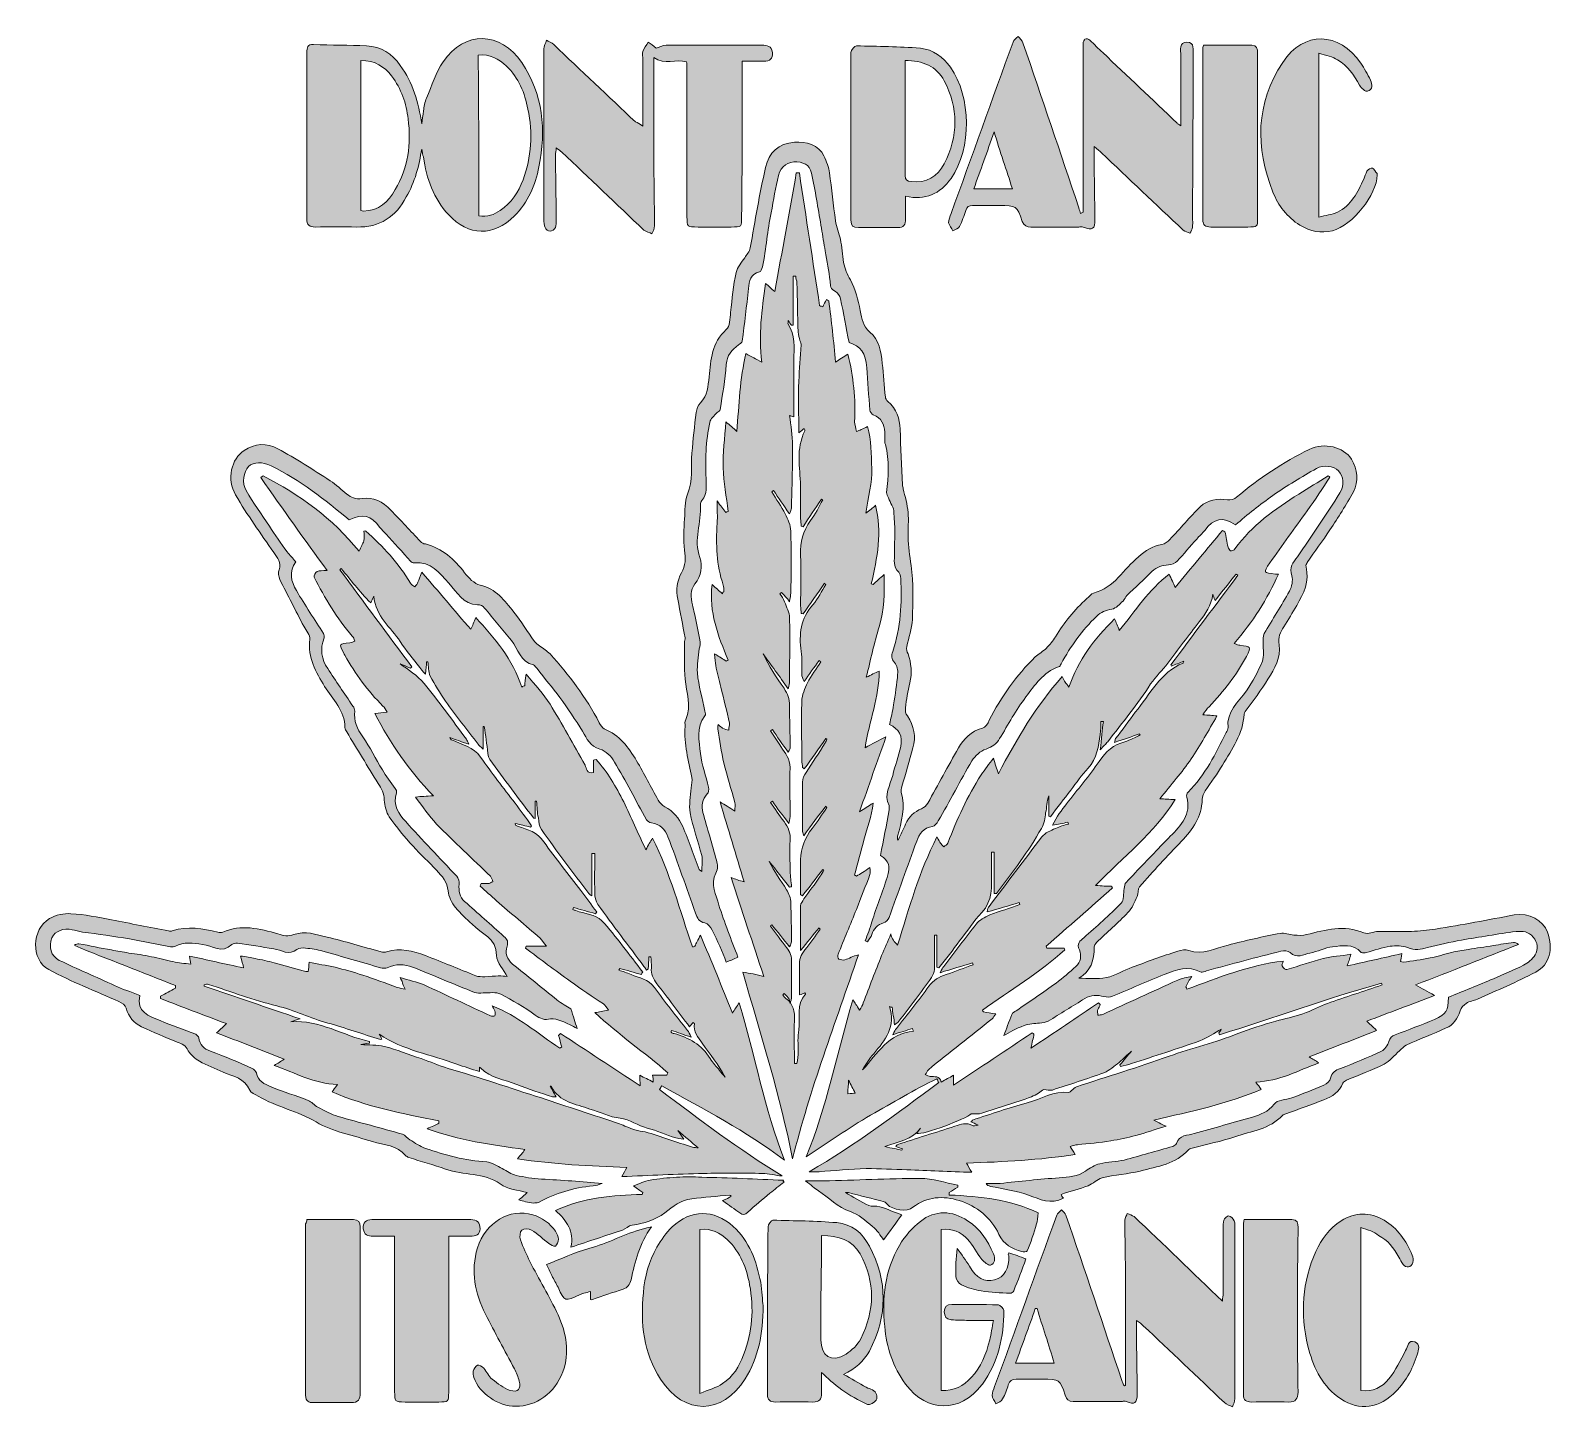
# Model space of a CAD drawing. Extents: x 515 to 1469, y -1359 to -491.
import ezdxf

# ---------------------------------------------------------------- set-up
doc = ezdxf.new("R2010")
doc.units = 0
doc.header["$MEASUREMENT"] = 0
doc.layers.add('katman 1', color=7, linetype='Continuous')

# ---------------------------------------------------------------- blocks, each defined once
blk = doc.blocks.new('block 2')
at = {"layer": 'katman 1', "true_color": 0xffffff}
h = blk.add_hatch(color=7, dxfattribs=at)
h.dxf.hatch_style = 2
edge = h.paths.add_edge_path()
edge.add_spline(control_points=[(759.99, -565.52), (758.45, -575.92), (755.75, -586.31), (750.36, -595.55), (743.82, -607.87), (733.81, -614.79), (719.18, -614.41), (710.71, -614.02), (701.86, -614.41), (693.39, -614.41), (689.54, -614.41), (688, -613.25), (688, -609.02), (688, -574.38), (688, -539.73), (688, -505.09), (688, -502.01), (688.39, -499.7), (692.24, -500.08), (703.4, -500.47), (714.56, -500.47), (725.34, -500.85), (734.58, -501.24), (741.51, -505.86), (746.51, -513.17), (754.6, -523.95), (758.06, -536.27), (759.99, -549.74), (760.37, -547.05), (760.76, -544.35), (761.14, -541.66), (761.53, -538.96), (761.91, -536.27), (763.07, -533.57), (766.53, -525.87), (768.84, -517.41), (773.46, -510.86), (786.93, -491.23), (809.26, -491.61), (822.73, -511.25), (836.2, -531.26), (838.13, -553.59), (833.51, -576.69), (831.2, -588.23), (826.58, -599.01), (818.11, -607.48), (805.02, -620.57), (789.24, -620.18), (776.92, -606.71), (767.3, -596.7), (763.07, -584), (761.14, -570.53), (760.37, -569.37), (760.37, -567.45), (759.99, -565.52)], knot_values=[0, 0, 0, 0, 1, 1, 1, 2, 2, 2, 3, 3, 3, 4, 4, 4, 5, 5, 5, 6, 6, 6, 7, 7, 7, 8, 8, 8, 9, 9, 9, 10, 10, 10, 11, 11, 11, 12, 12, 12, 13, 13, 13, 14, 14, 14, 15, 15, 15, 16, 16, 16, 17, 17, 17, 18, 18, 18, 18], degree=3, periodic=1)
edge = h.paths.add_edge_path()
edge.add_spline(control_points=[(795.79, -607.48), (801.17, -608.25), (805.41, -606.71), (809.26, -604.02), (816.19, -599.4), (820.81, -592.47), (823.5, -584.77), (828.89, -570.53), (829.66, -555.51), (826.58, -540.5), (824.66, -530.49), (820.81, -520.87), (813.11, -513.56), (808.49, -508.94), (802.71, -505.86), (795.4, -506.63), (795.79, -540.12), (795.79, -573.61), (795.79, -607.48)], knot_values=[0, 0, 0, 0, 1, 1, 1, 2, 2, 2, 3, 3, 3, 4, 4, 4, 5, 5, 5, 6, 6, 6, 6], degree=3, periodic=1)
edge = h.paths.add_edge_path()
edge.add_spline(control_points=[(721.88, -510.09), (721.88, -542.04), (721.88, -573.22), (721.88, -604.02), (722.65, -604.02), (723.03, -604.4), (723.42, -604.4), (733.04, -604.4), (739.2, -598.63), (743.43, -590.93), (751.52, -577.46), (753.44, -562.44), (751.52, -546.66), (750.36, -537.04), (747.28, -527.8), (741.12, -519.72), (736.89, -513.94), (730.73, -510.09), (721.88, -510.09)], knot_values=[0, 0, 0, 0, 1, 1, 1, 2, 2, 2, 3, 3, 3, 4, 4, 4, 5, 5, 5, 6, 6, 6, 6], degree=3, periodic=1)
h = blk.add_hatch(color=7, dxfattribs=at)
h.dxf.hatch_style = 2
edge = h.paths.add_edge_path()
edge.add_spline(control_points=[(1174.56, -605.17), (1174.56, -571.3), (1174.56, -537.04), (1174.56, -503.16), (1174.56, -502.01), (1174.56, -500.85), (1174.56, -499.31), (1174.56, -498.54), (1175.33, -497), (1175.72, -496.62), (1176.49, -496.23), (1178.03, -496.62), (1178.8, -497.39), (1181.49, -499.7), (1184.19, -502.78), (1186.88, -505.09), (1202.28, -519.72), (1218.06, -534.34), (1233.46, -549.36), (1233.84, -549.74), (1234.61, -550.13), (1235.77, -550.9), (1235.77, -545.12), (1235.77, -539.73), (1235.77, -534.73), (1235.77, -525.49), (1235.77, -516.25), (1235.77, -507.01), (1235.77, -503.55), (1234.61, -498.54), (1239.62, -498.54), (1244.62, -498.54), (1243.47, -503.55), (1243.47, -507.01), (1243.47, -539.73), (1243.47, -572.45), (1243.08, -605.56), (1243.08, -608.64), (1243.47, -611.33), (1243.08, -614.41), (1243.08, -615.95), (1242.31, -617.1), (1241.54, -618.26), (1240, -617.49), (1238.46, -617.49), (1237.31, -616.33), (1219.99, -600.17), (1203.05, -584), (1186.11, -567.83), (1184.96, -566.68), (1183.8, -565.91), (1181.49, -563.98), (1181.49, -566.68), (1181.49, -567.83), (1181.49, -569.37), (1181.49, -582.84), (1181.88, -596.32), (1181.88, -609.41), (1181.88, -615.95), (1180.72, -616.72), (1174.56, -614.41), (1173.79, -614.02), (1172.64, -614.41), (1171.87, -614.41), (1161.86, -614.41), (1151.85, -614.41), (1141.84, -614.41), (1139.15, -614.41), (1137.61, -613.64), (1136.45, -610.95), (1132.99, -600.94), (1132.6, -600.94), (1121.83, -600.94), (1116.44, -600.94), (1110.66, -600.94), (1105.27, -600.94), (1102.96, -600.94), (1101.81, -601.71), (1101.04, -604.02), (1099.89, -607.48), (1098.73, -610.95), (1097.19, -614.02), (1096.42, -615.18), (1094.5, -615.95), (1092.96, -616.72), (1092.19, -615.18), (1090.65, -613.64), (1090.26, -611.72), (1090.26, -609.79), (1091.03, -607.87), (1091.8, -605.94), (1104.89, -570.14), (1117.59, -534.34), (1130.68, -498.54), (1131.07, -497), (1132.6, -496.23), (1133.76, -495.08), (1134.91, -496.23), (1136.45, -497.39), (1136.84, -498.93), (1148.77, -533.57), (1160.32, -567.83), (1171.87, -602.48), (1172.25, -603.63), (1172.64, -604.79), (1173.02, -605.94), (1174.18, -605.17), (1174.18, -605.17), (1174.56, -605.17)], knot_values=[0, 0, 0, 0, 1, 1, 1, 2, 2, 2, 3, 3, 3, 4, 4, 4, 5, 5, 5, 6, 6, 6, 7, 7, 7, 8, 8, 8, 9, 9, 9, 10, 10, 10, 11, 11, 11, 12, 12, 12, 13, 13, 13, 14, 14, 14, 15, 15, 15, 16, 16, 16, 17, 17, 17, 18, 18, 18, 19, 19, 19, 20, 20, 20, 21, 21, 21, 22, 22, 22, 23, 23, 23, 24, 24, 24, 25, 25, 25, 26, 26, 26, 27, 27, 27, 28, 28, 28, 29, 29, 29, 30, 30, 30, 31, 31, 31, 32, 32, 32, 33, 33, 33, 34, 34, 34, 35, 35, 35, 36, 36, 36, 36], degree=3, periodic=1)
edge = h.paths.add_edge_path()
edge.add_spline(control_points=[(1106.04, -590.54), (1114.51, -590.54), (1122.21, -590.54), (1130.3, -590.54), (1126.45, -578.61), (1122.6, -567.45), (1118.75, -554.74), (1114.51, -567.45), (1110.28, -578.61), (1106.04, -590.54)], knot_values=[0, 0, 0, 0, 1, 1, 1, 2, 2, 2, 3, 3, 3, 3], degree=3, periodic=1)
h = blk.add_hatch(color=7, dxfattribs=at)
h.dxf.hatch_style = 2
edge = h.paths.add_edge_path()
edge.add_spline(control_points=[(1322.38, -505.47), (1322.38, -540.12), (1322.38, -573.61), (1322.38, -608.25), (1326.61, -607.1), (1330.46, -606.71), (1333.93, -605.17), (1342.78, -600.94), (1346.63, -592.47), (1350.48, -584.38), (1351.25, -582.84), (1351.63, -580.92), (1352.4, -579.38), (1353.17, -578.23), (1355.1, -577.07), (1355.87, -577.46), (1357.02, -577.84), (1357.79, -579.77), (1358.95, -580.92), (1358.95, -581.31), (1358.95, -581.69), (1358.95, -581.69), (1358.56, -594.39), (1343.55, -613.25), (1330.85, -616.72), (1323.53, -618.64), (1316.99, -617.1), (1310.45, -613.25), (1302.36, -608.25), (1296.97, -600.94), (1293.51, -592.47), (1282.35, -564.37), (1282.73, -537.04), (1299.67, -511.25), (1312.76, -491.23), (1335.08, -492), (1348.55, -511.63), (1350.86, -515.1), (1352.79, -518.56), (1354.71, -522.41), (1355.87, -525.1), (1356.25, -528.18), (1352.79, -529.34), (1351.63, -529.72), (1348.94, -527.41), (1347.78, -525.49), (1344.32, -519.33), (1340.47, -513.17), (1333.93, -509.71), (1331.23, -507.4), (1327, -507.01), (1322.38, -505.47)], knot_values=[0, 0, 0, 0, 1, 1, 1, 2, 2, 2, 3, 3, 3, 4, 4, 4, 5, 5, 5, 6, 6, 6, 7, 7, 7, 8, 8, 8, 9, 9, 9, 10, 10, 10, 11, 11, 11, 12, 12, 12, 13, 13, 13, 14, 14, 14, 15, 15, 15, 16, 16, 16, 17, 17, 17, 17], degree=3, periodic=1)
h = blk.add_hatch(color=7, dxfattribs=at)
h.dxf.hatch_style = 2
edge = h.paths.add_edge_path()
edge.add_spline(control_points=[(898.56, -551.28), (898.56, -536.65), (898.56, -523.18), (898.56, -509.71), (898.56, -507.78), (898.18, -505.86), (898.56, -504.32), (899.33, -502.39), (900.87, -500.47), (902.03, -498.54), (903.57, -499.7), (905.49, -500.85), (907.03, -502.39), (908.57, -502.01), (910.88, -500.47), (913.19, -500.47), (933.21, -500.47), (953.22, -500.47), (973.24, -500.47), (976.32, -500.47), (979.4, -500.85), (979.79, -505.09), (980.17, -508.94), (978.25, -510.48), (974.4, -510.48), (970.16, -510.48), (965.93, -510.48), (960.92, -510.48), (960.92, -512.4), (960.92, -514.71), (960.92, -516.64), (960.92, -547.05), (960.92, -577.46), (960.54, -607.87), (960.54, -614.41), (960.54, -614.41), (953.99, -614.41), (947.07, -614.41), (940.14, -614.41), (933.21, -614.41), (926.28, -614.41), (926.28, -614.41), (926.28, -607.87), (926.28, -577.07), (926.28, -545.89), (926.28, -515.1), (926.28, -513.56), (926.28, -512.02), (925.89, -510.86), (919.35, -508.94), (912.42, -513.17), (905.49, -508.17), (905.49, -528.18), (905.49, -547.82), (905.49, -567.45), (905.49, -582.84), (905.88, -598.24), (905.88, -613.64), (905.88, -615.18), (905.11, -617.1), (904.34, -618.64), (902.8, -617.87), (900.87, -617.49), (899.33, -616.33), (882.01, -600.17), (865.07, -583.61), (847.75, -567.45), (846.98, -566.68), (845.83, -565.91), (844.29, -564.75), (844.29, -566.68), (843.9, -567.83), (843.9, -569.37), (843.9, -582.84), (844.29, -596.32), (844.29, -610.18), (844.29, -611.72), (844.29, -613.25), (843.9, -614.79), (843.13, -615.95), (841.59, -617.1), (840.44, -617.1), (839.28, -617.1), (837.74, -615.95), (837.36, -614.79), (836.59, -613.25), (836.59, -611.33), (836.59, -609.79), (836.59, -573.99), (836.59, -538.19), (836.59, -502.78), (836.59, -500.85), (837.74, -499.31), (838.13, -497.39), (839.67, -498.16), (841.59, -498.93), (842.75, -500.08), (859.68, -516.25), (877.01, -532.42), (893.94, -548.59), (895.48, -548.97), (896.64, -549.74), (898.56, -551.28)], knot_values=[0, 0, 0, 0, 1, 1, 1, 2, 2, 2, 3, 3, 3, 4, 4, 4, 5, 5, 5, 6, 6, 6, 7, 7, 7, 8, 8, 8, 9, 9, 9, 10, 10, 10, 11, 11, 11, 12, 12, 12, 13, 13, 13, 14, 14, 14, 15, 15, 15, 16, 16, 16, 17, 17, 17, 18, 18, 18, 19, 19, 19, 20, 20, 20, 21, 21, 21, 22, 22, 22, 23, 23, 23, 24, 24, 24, 25, 25, 25, 26, 26, 26, 27, 27, 27, 28, 28, 28, 29, 29, 29, 30, 30, 30, 31, 31, 31, 32, 32, 32, 33, 33, 33, 34, 34, 34, 34], degree=3, periodic=1)
h = blk.add_hatch(color=7, dxfattribs=at)
h.dxf.hatch_style = 2
edge = h.paths.add_edge_path()
edge.add_spline(control_points=[(1063.32, -595.16), (1063.32, -600.17), (1063.32, -604.79), (1063.32, -609.41), (1063.32, -612.87), (1062.16, -614.79), (1058.31, -614.79), (1050.23, -614.79), (1042.14, -614.79), (1033.68, -614.79), (1030.21, -614.79), (1029.06, -613.64), (1029.06, -610.18), (1029.06, -575.15), (1029.06, -540.12), (1029.06, -505.09), (1029.06, -503.55), (1031.37, -500.85), (1032.52, -500.85), (1045.99, -501.24), (1059.08, -501.24), (1072.55, -502.39), (1080.64, -503.16), (1086.8, -507.78), (1091.42, -514.33), (1104.5, -532.8), (1104.89, -565.14), (1091.8, -584), (1084.87, -593.62), (1075.63, -597.86), (1063.32, -595.16)], knot_values=[0, 0, 0, 0, 1, 1, 1, 2, 2, 2, 3, 3, 3, 4, 4, 4, 5, 5, 5, 6, 6, 6, 7, 7, 7, 8, 8, 8, 9, 9, 9, 10, 10, 10, 10], degree=3, periodic=1)
edge = h.paths.add_edge_path()
edge.add_spline(control_points=[(1062.93, -510.09), (1062.93, -534.34), (1062.93, -558.21), (1062.93, -582.07), (1062.93, -585.15), (1064.47, -585.54), (1066.78, -585.92), (1076.4, -587.08), (1083.33, -582.84), (1087.57, -574.76), (1096.42, -557.44), (1096.42, -539.73), (1087.57, -522.79), (1082.56, -513.56), (1074.09, -510.09), (1062.93, -510.09)], knot_values=[0, 0, 0, 0, 1, 1, 1, 2, 2, 2, 3, 3, 3, 4, 4, 4, 5, 5, 5, 5], degree=3, periodic=1)
h = blk.add_hatch(color=7, dxfattribs=at)
h.dxf.hatch_style = 2
edge = h.paths.add_edge_path()
edge.add_spline(control_points=[(1250.01, -500.47), (1260.4, -500.47), (1270.41, -500.47), (1280.42, -500.47), (1283.5, -500.47), (1283.89, -502.78), (1283.89, -505.47), (1283.89, -515.1), (1283.89, -524.72), (1283.89, -533.96), (1283.89, -558.98), (1283.89, -583.61), (1283.89, -608.64), (1283.89, -614.41), (1283.89, -614.41), (1277.73, -614.41), (1270.03, -614.41), (1262.33, -614.41), (1254.63, -614.41), (1251.17, -614.41), (1249.63, -613.25), (1249.63, -609.79), (1249.63, -574.38), (1249.63, -538.58), (1249.63, -503.16), (1249.63, -502.39), (1249.63, -501.62), (1250.01, -500.47)], knot_values=[0, 0, 0, 0, 1, 1, 1, 2, 2, 2, 3, 3, 3, 4, 4, 4, 5, 5, 5, 6, 6, 6, 7, 7, 7, 8, 8, 8, 9, 9, 9, 9], degree=3, periodic=1)
h = blk.add_hatch(color=7, dxfattribs=at)
h.dxf.hatch_style = 2
edge = h.paths.add_edge_path()
edge.add_spline(control_points=[(813.49, -1084.03), (811.57, -1080.18), (806.95, -1075.56), (806.95, -1070.94), (806.95, -1059.78), (797.33, -1057.47), (791.55, -1051.31), (788.09, -1047.85), (784.24, -1044.77), (781.16, -1040.92), (778.85, -1037.84), (776.92, -1033.99), (776.54, -1030.53), (776.15, -1024.75), (772.69, -1021.29), (769.22, -1017.44), (764.61, -1012.43), (759.22, -1007.82), (754.6, -1002.43), (749.21, -996.65), (744.2, -990.49), (739.58, -983.95), (737.66, -981.25), (736.89, -977.02), (736.51, -973.56), (736.51, -969.32), (734.97, -966.24), (732.66, -963.16), (726.11, -952.38), (719.57, -941.61), (713.02, -930.83), (712.64, -930.06), (711.87, -929.29), (711.87, -928.13), (711.87, -917.36), (704.17, -910.43), (699.17, -902.34), (693.78, -893.49), (688.39, -884.25), (689.93, -872.7), (690.31, -870.39), (687.62, -867.31), (686.08, -864.62), (681.07, -855), (676.07, -844.99), (671.07, -835.36), (670.3, -833.44), (669.91, -830.74), (670.68, -829.2), (672.22, -824.59), (669.53, -821.89), (667.22, -818.43), (659.13, -806.49), (650.66, -794.95), (643.35, -782.24), (637.58, -772.62), (640.66, -759.53), (648.74, -754.53), (655.28, -749.91), (662.98, -749.52), (669.91, -753.37), (681.07, -759.53), (691.85, -766.46), (702.63, -773.39), (706.48, -775.7), (709.56, -779.16), (713.02, -781.86), (715.72, -783.78), (718.41, -785.32), (722.65, -784.55), (729.58, -783.4), (735.74, -786.48), (740.74, -791.87), (746.9, -798.41), (753.06, -804.95), (759.22, -811.5), (759.99, -812.27), (761.14, -813.04), (762.3, -813.04), (773.07, -815.73), (780.39, -822.66), (786.93, -831.13), (789.24, -834.21), (793.09, -838.06), (796.56, -838.83), (806.56, -841.14), (811.95, -848.45), (817.73, -855.77), (822.35, -861.54), (826.2, -868.08), (830.81, -874.24), (831.58, -875.4), (832.74, -876.17), (833.89, -876.94), (836.2, -878.48), (838.51, -880.02), (840.44, -881.94), (852.37, -895.03), (863.15, -909.27), (871.23, -925.05), (872, -926.59), (873.16, -928.13), (874.31, -928.9), (883.94, -932.75), (889.71, -940.45), (894.71, -948.92), (899.33, -957), (903.57, -965.47), (908.19, -973.56), (908.96, -975.1), (910.88, -977.02), (912.42, -977.79), (917.81, -980.48), (921.27, -985.1), (923.58, -990.11), (927.43, -998.96), (930.51, -1008.2), (933.98, -1017.05), (933.98, -1017.44), (934.36, -1017.44), (935.52, -1018.21), (935.52, -1014.74), (936.29, -1011.28), (935.52, -1008.2), (933.21, -999.35), (930.13, -990.49), (928.2, -981.64), (927.43, -976.64), (928.59, -971.25), (928.97, -965.86), (928.97, -963.55), (929.74, -961.24), (929.36, -959.31), (927.05, -948.92), (924.35, -938.53), (925.12, -927.36), (925.12, -925.82), (924.74, -924.28), (925.51, -923.13), (929.36, -914.28), (925.89, -906.19), (925.12, -897.72), (924.35, -890.02), (924.74, -882.71), (924.74, -875.01), (924.74, -873.86), (925.12, -872.7), (925.12, -871.93), (923.58, -863.85), (922.04, -855.77), (920.5, -847.68), (919.35, -841.91), (920.12, -836.13), (922.81, -831.13), (925.51, -826.51), (925.51, -822.28), (924.74, -816.89), (923.97, -810.34), (924.35, -803.8), (924.74, -797.25), (925.12, -792.25), (924.74, -786.48), (926.66, -781.86), (930.13, -773.39), (928.59, -764.54), (929.36, -756.07), (930.13, -747.6), (930.9, -739.13), (932.05, -730.66), (932.44, -728.35), (933.21, -726.04), (934.75, -724.5), (939.37, -719.88), (939.37, -714.11), (940.14, -708.33), (941.29, -697.56), (941.68, -686.78), (950.91, -678.69), (953.22, -676.77), (953.22, -671.77), (953.61, -667.92), (954.76, -659.45), (955.15, -650.98), (957.07, -642.9), (957.84, -639.43), (960.54, -636.74), (962.46, -633.66), (963.62, -631.73), (965.54, -629.81), (965.93, -627.5), (969.01, -610.56), (971.7, -593.62), (975.55, -577.07), (977.48, -567.83), (983.63, -562.06), (993.64, -561.29), (1000.57, -560.52), (1009.04, -563.21), (1012.12, -569.76), (1013.66, -573.22), (1015.2, -577.07), (1015.58, -580.54), (1017.12, -590.54), (1017.89, -600.55), (1019.43, -610.56), (1019.82, -614.41), (1021.74, -618.26), (1022.51, -622.11), (1023.28, -626.73), (1023.67, -631.73), (1024.44, -636.74), (1025.21, -640.59), (1026.75, -644.05), (1028.67, -647.51), (1031.75, -653.29), (1033.68, -660.22), (1034.83, -666.76), (1035.99, -672.15), (1036.37, -676.38), (1040.99, -680.23), (1046.76, -684.85), (1047.92, -692.55), (1048.69, -699.87), (1049.46, -706.79), (1049.84, -713.72), (1050.61, -721.04), (1050.61, -721.81), (1051.38, -722.96), (1052.15, -723.73), (1057.93, -728.35), (1059.47, -734.51), (1059.85, -741.05), (1060.24, -752.6), (1061.01, -764.15), (1061.39, -776.08), (1061.39, -776.85), (1061.78, -777.62), (1061.78, -778.39), (1062.93, -783.4), (1064.47, -788.4), (1064.86, -793.41), (1065.24, -798.41), (1064.86, -803.41), (1064.86, -808.8), (1064.86, -814.58), (1066.01, -820.35), (1066.78, -826.51), (1068.32, -837.67), (1067.94, -849.22), (1067.55, -860.38), (1067.17, -866.16), (1065.24, -871.93), (1064.09, -877.32), (1063.7, -878.86), (1064.09, -880.79), (1064.86, -881.94), (1066.78, -887.71), (1067.55, -893.87), (1066.01, -900.03), (1064.86, -905.42), (1063.7, -910.43), (1063.32, -915.82), (1062.93, -917.36), (1063.32, -919.66), (1064.47, -920.82), (1068.71, -926.98), (1069.86, -933.91), (1067.94, -940.84), (1065.63, -948.92), (1063.32, -957), (1061.01, -965.09), (1060.62, -966.24), (1060.24, -967.78), (1060.62, -968.55), (1063.32, -978.18), (1060.62, -987.03), (1058.31, -996.27), (1058.31, -997.04), (1057.93, -997.81), (1058.7, -998.58), (1060.24, -995.11), (1061.78, -992.03), (1063.32, -988.57), (1065.24, -983.95), (1068.71, -980.87), (1073.32, -978.94), (1074.86, -978.18), (1076.4, -977.02), (1077.17, -975.48), (1083.72, -963.93), (1089.88, -952.38), (1096.42, -940.84), (1099.89, -935.06), (1104.12, -930.44), (1111.43, -928.52), (1113.36, -928.13), (1114.9, -925.44), (1115.67, -923.51), (1123.37, -908.89), (1132.6, -895.41), (1144.54, -883.87), (1146.46, -881.94), (1149.54, -880.4), (1151.47, -878.48), (1153.78, -876.17), (1155.7, -873.86), (1157.24, -871.16), (1162.63, -862.31), (1169.17, -854.23), (1176.87, -847.3), (1178.41, -846.14), (1179.57, -844.22), (1181.11, -843.83), (1194.19, -840.37), (1199.97, -828.82), (1209.21, -821.12), (1213.83, -817.27), (1218.06, -814.19), (1223.84, -813.42), (1225.76, -813.04), (1227.68, -811.5), (1228.84, -810.34), (1235.38, -803.41), (1241.54, -796.1), (1248.09, -789.56), (1252.71, -785.32), (1258.86, -784.55), (1265.02, -785.32), (1266.95, -785.71), (1269.64, -784.94), (1270.8, -783.78), (1284.66, -771.85), (1300.05, -761.84), (1316.22, -753.76), (1325.84, -749.14), (1337.78, -752.22), (1342.78, -759.92), (1346.63, -766.46), (1347.4, -773.77), (1343.94, -780.32), (1339.7, -788.4), (1334.31, -796.48), (1329.31, -804.18), (1324.69, -811.11), (1319.68, -817.66), (1315.07, -824.59), (1314.68, -825.36), (1313.91, -826.51), (1314.3, -827.28), (1316.6, -836.52), (1312.76, -844.22), (1308.52, -851.53), (1305.83, -856.15), (1303.13, -860.38), (1300.44, -865), (1298.13, -868.47), (1296.59, -871.55), (1297.36, -876.17), (1298.51, -884.25), (1294.66, -891.18), (1290.43, -897.72), (1286.19, -904.65), (1281.19, -911.2), (1276.19, -918.12), (1275.8, -918.51), (1275.42, -919.28), (1275.42, -919.66), (1275.03, -931.98), (1267.72, -941.61), (1261.94, -951.61), (1258.86, -957), (1254.63, -962.39), (1251.17, -967.78), (1250.01, -969.32), (1249.24, -971.25), (1249.24, -973.17), (1248.86, -983.95), (1243.47, -992.03), (1236.15, -999.35), (1227.3, -1008.58), (1218.45, -1018.21), (1209.98, -1027.83), (1208.82, -1029.37), (1209.21, -1032.07), (1208.44, -1033.99), (1206.9, -1037.46), (1205.36, -1041.3), (1202.66, -1044), (1196.5, -1050.54), (1189.58, -1056.32), (1183.03, -1062.86), (1182.26, -1063.63), (1181.49, -1064.79), (1181.49, -1065.56), (1181.88, -1074.02), (1179.18, -1080.95), (1171.87, -1085.19), (1177.64, -1085.19), (1183.42, -1085.96), (1189.19, -1084.8), (1194.96, -1083.65), (1199.97, -1080.18), (1205.36, -1078.26), (1214.98, -1074.79), (1224.22, -1071.33), (1233.84, -1068.25), (1236.15, -1067.48), (1238.85, -1067.1), (1240.77, -1067.87), (1249.63, -1070.94), (1257.32, -1066.33), (1265.41, -1064.4), (1276.19, -1061.71), (1287.35, -1059.01), (1298.13, -1057.09), (1300.82, -1056.7), (1303.9, -1057.86), (1306.6, -1058.24), (1309.29, -1058.24), (1312.37, -1058.63), (1314.68, -1057.86), (1326.61, -1054.78), (1338.16, -1051.7), (1350.48, -1056.7), (1353.17, -1057.86), (1356.64, -1055.93), (1359.72, -1055.93), (1366.65, -1055.93), (1373.58, -1055.93), (1380.5, -1055.93), (1385.51, -1055.55), (1390.51, -1055.16), (1395.52, -1054.39), (1412.07, -1051.7), (1428.24, -1048.62), (1444.79, -1045.54), (1454.03, -1044), (1462.88, -1049), (1465.58, -1056.32), (1469.42, -1066.71), (1467.12, -1076.72), (1458.26, -1081.34), (1446.33, -1087.5), (1434.01, -1092.89), (1421.69, -1098.28), (1419.38, -1099.43), (1416.69, -1099.43), (1414.76, -1100.97), (1413.22, -1102.12), (1411.3, -1103.66), (1410.91, -1105.59), (1409.37, -1110.59), (1406.68, -1114.44), (1402.06, -1116.37), (1393.98, -1120.22), (1385.51, -1123.3), (1377.04, -1127.15), (1375.5, -1127.92), (1374.35, -1129.46), (1372.81, -1130.61), (1369.73, -1133.69), (1366.65, -1137.15), (1363.18, -1139.08), (1355.48, -1142.93), (1347.4, -1146.01), (1339.7, -1149.09), (1338.93, -1149.47), (1337.78, -1150.24), (1337.39, -1151.01), (1335.08, -1156.4), (1330.85, -1159.48), (1325.46, -1161.4), (1317.76, -1164.48), (1309.68, -1167.18), (1301.59, -1170.26), (1300.82, -1170.64), (1300.05, -1170.64), (1299.67, -1171.03), (1291.58, -1179.88), (1280.04, -1181.04), (1269.64, -1184.5), (1261.17, -1187.58), (1252.32, -1189.12), (1243.85, -1191.43), (1242.7, -1191.81), (1241.54, -1191.81), (1240.77, -1192.58), (1232.69, -1201.82), (1221.14, -1202.98), (1210.36, -1206.06), (1202.66, -1207.98), (1194.19, -1208.37), (1186.5, -1210.29), (1183.42, -1211.06), (1180.72, -1214.14), (1177.64, -1215.3), (1172.25, -1217.22), (1166.48, -1218.76), (1160.71, -1220.69), (1161.09, -1221.07), (1161.48, -1222.22), (1162.25, -1222.99), (1154.16, -1227.23), (1147.62, -1223.76), (1140.3, -1221.07), (1132.6, -1218.38), (1124.52, -1217.22), (1116.44, -1215.68), (1115.28, -1215.3), (1114.51, -1214.91), (1113.74, -1213.76), (1116.82, -1213.76), (1119.9, -1214.14), (1122.6, -1213.76), (1134.91, -1212.6), (1147.23, -1211.06), (1159.55, -1210.29), (1165.32, -1209.91), (1171.1, -1209.52), (1176.1, -1206.06), (1178.8, -1204.13), (1181.88, -1202.21), (1184.96, -1201.44), (1189.96, -1200.28), (1195.35, -1200.28), (1200.35, -1199.13), (1210.36, -1196.43), (1220.76, -1193.35), (1230.76, -1190.66), (1231.53, -1190.28), (1232.69, -1189.51), (1233.07, -1188.74), (1235, -1183.35), (1240, -1183.73), (1244.24, -1182.58), (1256.55, -1179.11), (1268.49, -1175.65), (1280.81, -1172.18), (1285.81, -1170.64), (1290.43, -1169.1), (1294.28, -1164.1), (1296.2, -1161.4), (1301.59, -1161.4), (1305.44, -1160.25), (1311.99, -1157.56), (1318.91, -1155.25), (1325.46, -1152.17), (1327.38, -1151.4), (1329.31, -1149.47), (1329.69, -1147.93), (1330.46, -1144.08), (1332.77, -1142.93), (1335.85, -1141.77), (1344.71, -1138.31), (1353.17, -1134.84), (1361.64, -1130.99), (1363.57, -1129.84), (1365.49, -1127.15), (1366.26, -1124.84), (1367.03, -1122.53), (1367.8, -1121.37), (1370.11, -1120.6), (1378.58, -1117.52), (1386.66, -1114.44), (1394.75, -1110.98), (1402.45, -1107.51), (1403.22, -1105.97), (1403.6, -1097.12), (1412.84, -1093.27), (1422.46, -1089.42), (1431.7, -1085.57), (1437.86, -1082.88), (1444.4, -1080.18), (1450.56, -1077.1), (1453.26, -1075.56), (1456.34, -1073.25), (1457.88, -1070.56), (1460.19, -1067.1), (1459.42, -1062.86), (1456.72, -1059.4), (1454.03, -1055.93), (1449.79, -1055.55), (1445.94, -1055.93), (1434.4, -1057.47), (1423.23, -1059.4), (1411.68, -1061.32), (1404.76, -1062.48), (1397.83, -1064.4), (1390.51, -1065.94), (1386.28, -1067.1), (1382.43, -1067.87), (1377.81, -1065.94), (1374.73, -1064.79), (1370.5, -1064.79), (1367.03, -1065.17), (1362.03, -1065.94), (1357.02, -1067.87), (1352.02, -1069.02), (1351.25, -1069.4), (1349.71, -1069.4), (1348.94, -1069.02), (1343.55, -1063.25), (1337.01, -1064.79), (1330.85, -1065.56), (1326.23, -1065.94), (1321.61, -1068.64), (1316.6, -1069.4), (1312.76, -1070.17), (1308.52, -1073.25), (1304.29, -1069.02), (1303.13, -1067.87), (1300.44, -1067.87), (1298.51, -1068.25), (1283.12, -1072.1), (1267.72, -1076.33), (1251.94, -1080.57), (1250.78, -1080.95), (1249.24, -1081.72), (1248.47, -1081.34), (1240.39, -1077.1), (1233.07, -1079.8), (1225.37, -1082.88), (1214.6, -1087.11), (1203.82, -1092.12), (1193.04, -1096.35), (1191.5, -1097.12), (1189.19, -1097.12), (1187.65, -1096.74), (1183.42, -1095.58), (1179.57, -1095.58), (1175.72, -1097.89), (1168.02, -1102.51), (1160.32, -1107.51), (1152.62, -1112.13), (1151.08, -1112.9), (1149.16, -1112.9), (1147.23, -1113.29), (1144.15, -1113.67), (1140.69, -1113.67), (1137.61, -1114.83), (1132.6, -1116.75), (1127.99, -1119.45), (1124.91, -1120.99), (1126.45, -1117.14), (1127.99, -1112.52), (1129.91, -1107.9), (1130.3, -1106.74), (1131.45, -1106.36), (1132.6, -1105.59), (1141.07, -1099.81), (1149.54, -1094.04), (1157.63, -1088.27), (1161.86, -1085.19), (1166.09, -1081.34), (1169.94, -1077.87), (1173.02, -1075.18), (1173.79, -1070.94), (1172.25, -1067.48), (1170.33, -1063.63), (1172.64, -1061.71), (1174.95, -1059.78), (1183.03, -1052.85), (1191.12, -1045.54), (1198.43, -1038.23), (1200.35, -1036.3), (1199.58, -1032.07), (1200.35, -1028.99), (1200.74, -1027.45), (1200.35, -1025.91), (1201.51, -1025.14), (1209.21, -1017.05), (1216.91, -1008.97), (1224.6, -1000.89), (1226.14, -999.35), (1227.68, -997.81), (1229.22, -996.27), (1236.15, -989.34), (1242.31, -982.41), (1239.62, -971.63), (1239.23, -970.86), (1239.62, -969.32), (1240.39, -968.55), (1251.17, -957.77), (1257.71, -944.3), (1264.25, -931.21), (1264.64, -930.44), (1265.41, -929.29), (1265.41, -928.13), (1264.25, -918.12), (1271.95, -912.35), (1276.96, -905.04), (1280.81, -899.26), (1284.27, -893.1), (1286.96, -886.56), (1288.12, -883.48), (1287.35, -879.25), (1287.35, -875.4), (1287.35, -873.47), (1287.35, -870.78), (1288.12, -869.24), (1293.12, -860.38), (1298.9, -851.53), (1303.9, -842.68), (1305.44, -839.98), (1306.21, -835.75), (1305.44, -833.05), (1303.52, -827.66), (1306.21, -824.59), (1308.91, -821.12), (1317.76, -808.03), (1327, -794.56), (1335.47, -781.09), (1338.55, -776.08), (1337.78, -770.69), (1334.7, -767.23), (1331.62, -764.15), (1325.07, -763.38), (1320.84, -765.69), (1311.6, -771.08), (1302.36, -776.47), (1293.51, -782.63), (1285.42, -788.4), (1277.73, -794.56), (1270.03, -801.1), (1262.33, -795.71), (1256.55, -796.87), (1250.78, -804.57), (1249.24, -806.49), (1247.32, -808.03), (1245.78, -809.96), (1241.54, -814.58), (1237.69, -819.58), (1233.46, -823.82), (1232.3, -824.97), (1229.99, -826.12), (1228.07, -826.12), (1224.22, -826.51), (1220.76, -827.28), (1217.68, -830.36), (1212.67, -835.36), (1207.28, -840.37), (1201.89, -845.37), (1201.12, -846.14), (1200.74, -847.68), (1199.58, -848.84), (1197.27, -850.76), (1195.35, -853.46), (1192.66, -853.84), (1188.81, -854.61), (1185.73, -855.77), (1183.03, -858.46), (1173.79, -866.93), (1166.86, -877.32), (1160.71, -888.1), (1160.32, -888.87), (1159.94, -890.02), (1159.17, -890.02), (1149.54, -893.49), (1144.15, -901.57), (1138.76, -908.89), (1132.6, -916.97), (1127.6, -926.21), (1122.21, -935.06), (1120.29, -938.53), (1117.59, -940.07), (1113.74, -941.61), (1110.28, -942.76), (1106.81, -945.84), (1104.89, -948.92), (1097.58, -961.24), (1091.03, -974.33), (1083.72, -986.64), (1082.95, -988.18), (1081.41, -990.11), (1080.25, -990.11), (1074.48, -990.88), (1071.78, -994.73), (1070.25, -999.35), (1064.47, -1015.13), (1058.7, -1031.3), (1052.92, -1047.08), (1052.54, -1048.62), (1050.61, -1050.16), (1049.46, -1050.54), (1045.61, -1051.7), (1043.3, -1054.01), (1042.14, -1057.86), (1041.76, -1059.4), (1040.22, -1060.94), (1039.45, -1062.48), (1039.07, -1062.09), (1038.3, -1061.71), (1037.91, -1061.71), (1039.45, -1057.86), (1040.99, -1054.01), (1042.14, -1049.77), (1045.22, -1040.53), (1048.69, -1031.3), (1051.77, -1022.06), (1054.08, -1014.74), (1052.92, -1011.66), (1047.53, -1008.2), (1049.46, -998.58), (1051.38, -988.95), (1052.92, -979.71), (1052.92, -978.94), (1053.31, -977.79), (1052.92, -977.02), (1049.46, -970.09), (1053.69, -964.32), (1055.23, -958.16), (1056.77, -952), (1058.7, -946.23), (1060.24, -940.07), (1061.78, -933.52), (1059.08, -928.9), (1053.31, -926.21), (1054.08, -921.97), (1055.23, -918.12), (1055.62, -913.89), (1056.77, -907.35), (1057.93, -900.8), (1058.31, -894.64), (1058.7, -892.33), (1057.93, -889.25), (1056.39, -887.33), (1054.08, -885.02), (1054.46, -883.1), (1055.23, -880.4), (1060.24, -865.39), (1061.01, -849.99), (1060.24, -834.59), (1060.24, -833.05), (1059.85, -831.51), (1059.08, -830.74), (1055.23, -827.28), (1056.39, -823.05), (1056.39, -818.81), (1056.39, -810.34), (1056.77, -801.87), (1056, -793.41), (1056, -790.33), (1053.69, -787.25), (1052.54, -784.17), (1052.15, -783.01), (1051.38, -781.86), (1051.38, -780.7), (1052.54, -770.69), (1053.31, -760.69), (1050.61, -750.68), (1049.84, -748.37), (1050.61, -745.29), (1050.23, -742.98), (1049.84, -737.97), (1048.3, -734.12), (1042.91, -732.2), (1042.14, -731.82), (1040.99, -730.28), (1040.99, -729.12), (1040.22, -720.27), (1039.45, -711.41), (1039.07, -702.56), (1038.3, -693.32), (1035.22, -689.09), (1027.9, -686.78), (1025.98, -677.54), (1024.44, -668.3), (1022.51, -659.45), (1022.13, -657.52), (1020.59, -655.6), (1019.43, -654.83), (1015.97, -653.29), (1016.35, -651.36), (1015.97, -648.28), (1015.2, -642.12), (1014.04, -635.58), (1012.89, -629.42), (1012.12, -624.8), (1011.35, -619.8), (1010.58, -615.18), (1008.66, -604.4), (1007.12, -593.62), (1004.81, -582.84), (1003.65, -576.3), (1000.96, -573.99), (995.18, -573.61), (989.79, -573.22), (985.17, -576.3), (983.63, -582.07), (981.71, -589.77), (980.56, -597.47), (979.02, -605.56), (977.86, -610.95), (977.09, -616.72), (976.32, -622.11), (975.55, -627.88), (974.78, -633.66), (973.63, -639.43), (973.24, -640.59), (972.47, -642.51), (971.7, -642.51), (965.93, -644.05), (965.16, -648.28), (964.77, -652.9), (963.62, -664.07), (962.46, -674.84), (960.92, -686.01), (960.92, -686.78), (959.38, -687.55), (958.61, -688.32), (954.38, -691.4), (951.3, -694.86), (950.91, -700.64), (950.14, -709.87), (948.61, -719.5), (947.07, -728.74), (947.07, -729.51), (945.91, -730.28), (945.14, -730.66), (943.6, -732.59), (940.91, -734.51), (940.52, -736.82), (939.37, -742.59), (938.6, -748.75), (938.21, -754.91), (937.83, -760.69), (938.21, -766.46), (938.21, -771.85), (938.21, -776.47), (939.37, -781.86), (935.52, -785.71), (935.13, -786.48), (934.75, -787.63), (934.75, -788.4), (935.52, -799.56), (930.13, -810.34), (934.36, -821.51), (936.29, -826.89), (935.13, -833.05), (931.28, -838.06), (928.2, -841.91), (928.59, -846.53), (929.74, -851.15), (930.13, -853.07), (930.51, -854.61), (930.9, -856.53), (932.05, -861.92), (933.21, -867.7), (934.36, -873.09), (934.75, -875.01), (934.36, -876.94), (933.98, -878.86), (933.59, -883.87), (932.44, -888.87), (932.82, -893.87), (933.59, -901.96), (935.9, -909.66), (937.44, -917.74), (937.83, -918.89), (938.21, -920.05), (937.44, -920.82), (931.67, -928.13), (933.98, -936.6), (934.75, -944.3), (935.52, -951.61), (938.21, -958.54), (939.75, -965.47), (940.14, -967.01), (939.75, -968.94), (938.98, -969.71), (935.9, -973.17), (935.13, -977.4), (936.29, -981.25), (938.98, -991.26), (942.06, -1001.27), (944.76, -1011.28), (945.53, -1013.97), (945.91, -1016.28), (944.37, -1019.36), (940.91, -1026.29), (944.37, -1032.84), (946.3, -1039.38), (949.76, -1050.16), (953.99, -1060.94), (958.23, -1072.1), (955.53, -1073.25), (953.61, -1074.02), (950.91, -1075.18), (948.22, -1068.63), (945.53, -1061.71), (942.06, -1055.16), (941.29, -1053.24), (939.37, -1050.93), (937.44, -1050.54), (933.59, -1049.77), (932.82, -1047.46), (931.67, -1044.38), (925.89, -1028.6), (920.5, -1012.43), (914.35, -996.65), (912.81, -992.03), (909.34, -988.57), (903.95, -987.8), (902.8, -987.8), (901.64, -986.64), (900.87, -985.87), (894.33, -973.94), (887.79, -961.62), (880.86, -949.69), (878.93, -946.23), (875.47, -942.76), (871.62, -941.61), (865.46, -939.68), (863.53, -935.06), (860.84, -930.44), (856.22, -923.13), (851.6, -916.2), (846.6, -909.27), (841.98, -903.11), (836.97, -897.34), (832.35, -891.18), (831.58, -890.41), (830.81, -889.25), (830.04, -888.87), (821.96, -886.94), (820.42, -878.86), (816.19, -873.47), (810.41, -866.54), (805.02, -860), (799.25, -853.07), (798.48, -851.92), (796.56, -851.15), (795.02, -851.15), (785.78, -850.76), (782.31, -843.45), (776.92, -837.67), (771.15, -831.13), (765.76, -823.82), (755.37, -824.97), (754.6, -824.97), (753.44, -824.59), (753.06, -823.82), (748.05, -818.04), (742.66, -812.65), (737.66, -806.88), (736.51, -805.34), (734.97, -804.18), (733.81, -802.64), (728.04, -794.94), (723.03, -793.79), (714.56, -798.02), (699.55, -785.32), (683.77, -773), (665.68, -764.15), (659.9, -761.46), (654.9, -761.46), (651.43, -764.53), (648.35, -767.61), (647.2, -774.93), (649.89, -779.55), (654.51, -787.25), (659.52, -794.56), (664.52, -801.87), (667.99, -807.26), (671.84, -812.65), (675.69, -818.04), (677.22, -819.97), (679.15, -821.89), (681.07, -824.2), (676.84, -830.36), (677.99, -836.52), (681.46, -842.29), (686.85, -851.53), (693.01, -860.38), (698.4, -869.24), (698.78, -870.01), (699.17, -871.16), (698.78, -871.93), (696.09, -878.86), (697.24, -885.4), (701.09, -891.18), (706.1, -898.88), (711.48, -906.58), (716.87, -914.66), (717.64, -915.43), (718.03, -916.97), (718.03, -917.74), (717.26, -923.9), (719.57, -928.9), (723.03, -933.91), (727.65, -940.45), (731.12, -947.76), (735.35, -954.69), (737.66, -958.54), (740.74, -962.39), (743.43, -966.24), (743.82, -967.01), (744.59, -968.17), (744.2, -968.94), (741.51, -976.63), (745.74, -982.41), (749.98, -987.03), (760.37, -998.58), (771.15, -1009.74), (781.93, -1021.29), (783.08, -1022.44), (783.85, -1024.75), (783.47, -1026.29), (783.08, -1030.53), (783.85, -1034.38), (786.93, -1037.07), (795.02, -1044.38), (803.48, -1051.7), (811.57, -1059.01), (813.88, -1060.94), (814.26, -1062.48), (813.49, -1065.17), (811.95, -1069.4), (813.49, -1073.25), (816.96, -1076.33), (826.2, -1083.65), (835.43, -1091.35), (844.67, -1098.66), (847.75, -1100.97), (850.83, -1102.89), (853.53, -1104.43), (855.07, -1109.05), (856.22, -1112.9), (857.38, -1116.75), (854.3, -1115.21), (851.22, -1113.29), (847.75, -1112.13), (845.44, -1111.36), (842.75, -1110.21), (840.82, -1110.59), (836.97, -1111.75), (834.28, -1110.59), (831.2, -1108.28), (824.27, -1103.28), (816.96, -1099.04), (809.64, -1095.2), (806.56, -1093.66), (802.33, -1094.43), (798.48, -1094.43), (796.56, -1094.43), (794.63, -1094.81), (793.09, -1094.04), (780, -1089.04), (767.3, -1083.26), (754.21, -1078.26), (749.21, -1076.33), (743.82, -1075.95), (738.43, -1078.64), (737.28, -1079.03), (735.35, -1079.03), (734.2, -1078.64), (722.26, -1075.18), (710.33, -1071.71), (698.01, -1068.25), (694.55, -1067.1), (690.7, -1066.71), (687.23, -1066.33), (685.31, -1065.94), (683, -1066.33), (681.84, -1067.1), (676.84, -1071.33), (672.22, -1067.48), (667.22, -1066.71), (659.9, -1065.56), (652.2, -1064.4), (644.51, -1063.25), (643.35, -1063.25), (641.81, -1063.25), (641.04, -1064.02), (634.88, -1070.17), (628.72, -1064.79), (622.56, -1064.02), (616.79, -1063.25), (611.02, -1062.09), (605.63, -1065.17), (604.86, -1065.56), (603.7, -1065.56), (602.55, -1065.56), (594.08, -1064.02), (585.23, -1062.09), (576.76, -1060.55), (567.13, -1059.01), (557.12, -1057.47), (547.5, -1056.32), (545.19, -1055.93), (542.88, -1055.16), (540.96, -1054.78), (535.57, -1053.62), (530.18, -1055.55), (528.25, -1059.78), (525.94, -1065.56), (527.48, -1071.33), (532.87, -1074.02), (544.04, -1079.41), (555.97, -1084.42), (567.52, -1089.81), (572.52, -1092.12), (577.53, -1093.66), (583.3, -1095.97), (580.99, -1106.36), (589.07, -1109.05), (596, -1111.75), (603.32, -1114.83), (611.02, -1117.52), (618.33, -1120.22), (619.1, -1120.6), (620.25, -1121.76), (620.25, -1122.53), (621.02, -1126.76), (623.33, -1129.46), (627.57, -1130.99), (636.42, -1134.07), (645.28, -1137.92), (653.74, -1141.77), (654.9, -1142.16), (656.05, -1143.7), (656.44, -1144.47), (657.21, -1149.86), (661.44, -1151.4), (665.68, -1153.32), (673.38, -1156.4), (681.07, -1158.71), (688.77, -1161.79), (691.08, -1162.56), (692.62, -1164.87), (694.93, -1166.02), (699.17, -1168.33), (703.4, -1170.64), (707.63, -1171.8), (721.11, -1175.65), (734.58, -1179.11), (748.05, -1182.96), (749.59, -1183.35), (751.13, -1185.66), (752.67, -1186.43), (755.75, -1188.35), (758.83, -1190.66), (762.3, -1191.81), (774.61, -1196.05), (787.32, -1199.51), (800.79, -1200.28), (803.87, -1200.67), (807.33, -1202.98), (810.41, -1204.52), (813.49, -1206.06), (816.19, -1207.98), (819.27, -1208.75), (824.27, -1209.91), (829.66, -1210.68), (835.05, -1211.06), (847.75, -1211.83), (860.45, -1212.6), (873.16, -1213.76), (871.23, -1214.53), (869.31, -1215.3), (867.38, -1215.3), (855.07, -1216.45), (843.9, -1219.92), (833.12, -1225.69), (832.35, -1226.07), (831.2, -1226.07), (830.04, -1226.07), (826.58, -1225.69), (823.5, -1224.92), (820.81, -1224.15), (822.35, -1222.99), (824.27, -1221.07), (826.2, -1219.53), (820.42, -1217.99), (813.88, -1217.61), (809.26, -1214.14), (798.87, -1206.83), (786.16, -1208.75), (775, -1204.9), (767.3, -1202.21), (759.6, -1199.9), (751.9, -1197.59), (751.13, -1197.2), (750.36, -1196.82), (749.98, -1196.43), (744.59, -1189.51), (736.51, -1189.89), (729.19, -1187.58), (717.26, -1183.73), (704.17, -1181.42), (693.78, -1175.26), (682.23, -1168.33), (669.14, -1166.02), (657.59, -1159.1), (655.67, -1157.94), (652.59, -1157.17), (652.2, -1155.25), (649.12, -1147.93), (641.81, -1146.78), (635.65, -1144.08), (630.65, -1141.77), (625.26, -1139.85), (620.64, -1137.15), (617.94, -1135.61), (615.25, -1133.3), (613.71, -1130.61), (612.17, -1127.53), (609.86, -1126.38), (606.78, -1125.22), (599.08, -1122.14), (591.77, -1119.06), (584.46, -1115.6), (579.45, -1113.29), (576.37, -1109.44), (574.83, -1104.05), (574.45, -1102.12), (572.14, -1100.58), (570.21, -1099.81), (555.58, -1093.27), (540.57, -1087.5), (526.33, -1079.8), (514.78, -1073.64), (515.55, -1054.39), (526.71, -1047.85), (530.56, -1045.54), (535.95, -1044.38), (540.19, -1044.77), (548.66, -1045.15), (557.12, -1047.08), (565.59, -1048.62), (577.53, -1050.93), (589.46, -1053.24), (601.39, -1055.55), (602.16, -1055.55), (602.93, -1055.93), (603.7, -1055.55), (613.33, -1052.08), (622.95, -1054.39), (632.19, -1056.32), (633.34, -1056.7), (634.5, -1056.7), (635.27, -1056.32), (646.81, -1051.31), (658.36, -1054.01), (669.91, -1057.47), (673.38, -1058.63), (676.46, -1059.01), (679.92, -1057.86), (686.85, -1055.16), (693.78, -1057.86), (700.71, -1059.4), (711.87, -1062.09), (723.03, -1065.56), (734.58, -1068.64), (735.74, -1069.02), (737.28, -1069.02), (738.04, -1068.64), (746.51, -1065.94), (754.6, -1068.25), (762.3, -1070.94), (773.07, -1075.18), (783.47, -1079.41), (793.86, -1083.65), (795.4, -1084.42), (797.71, -1084.03), (799.63, -1084.42), (806.18, -1083.65), (810.8, -1083.65), (813.49, -1084.03)], knot_values=[0, 0, 0, 0, 1, 1, 1, 2, 2, 2, 3, 3, 3, 4, 4, 4, 5, 5, 5, 6, 6, 6, 7, 7, 7, 8, 8, 8, 9, 9, 9, 10, 10, 10, 11, 11, 11, 12, 12, 12, 13, 13, 13, 14, 14, 14, 15, 15, 15, 16, 16, 16, 17, 17, 17, 18, 18, 18, 19, 19, 19, 20, 20, 20, 21, 21, 21, 22, 22, 22, 23, 23, 23, 24, 24, 24, 25, 25, 25, 26, 26, 26, 27, 27, 27, 28, 28, 28, 29, 29, 29, 30, 30, 30, 31, 31, 31, 32, 32, 32, 33, 33, 33, 34, 34, 34, 35, 35, 35, 36, 36, 36, 37, 37, 37, 38, 38, 38, 39, 39, 39, 40, 40, 40, 41, 41, 41, 42, 42, 42, 43, 43, 43, 44, 44, 44, 45, 45, 45, 46, 46, 46, 47, 47, 47, 48, 48, 48, 49, 49, 49, 50, 50, 50, 51, 51, 51, 52, 52, 52, 53, 53, 53, 54, 54, 54, 55, 55, 55, 56, 56, 56, 57, 57, 57, 58, 58, 58, 59, 59, 59, 60, 60, 60, 61, 61, 61, 62, 62, 62, 63, 63, 63, 64, 64, 64, 65, 65, 65, 66, 66, 66, 67, 67, 67, 68, 68, 68, 69, 69, 69, 70, 70, 70, 71, 71, 71, 72, 72, 72, 73, 73, 73, 74, 74, 74, 75, 75, 75, 76, 76, 76, 77, 77, 77, 78, 78, 78, 79, 79, 79, 80, 80, 80, 81, 81, 81, 82, 82, 82, 83, 83, 83, 84, 84, 84, 85, 85, 85, 86, 86, 86, 87, 87, 87, 88, 88, 88, 89, 89, 89, 90, 90, 90, 91, 91, 91, 92, 92, 92, 93, 93, 93, 94, 94, 94, 95, 95, 95, 96, 96, 96, 97, 97, 97, 98, 98, 98, 99, 99, 99, 100, 100, 100, 101, 101, 101, 102, 102, 102, 103, 103, 103, 104, 104, 104, 105, 105, 105, 106, 106, 106, 107, 107, 107, 108, 108, 108, 109, 109, 109, 110, 110, 110, 111, 111, 111, 112, 112, 112, 113, 113, 113, 114, 114, 114, 115, 115, 115, 116, 116, 116, 117, 117, 117, 118, 118, 118, 119, 119, 119, 120, 120, 120, 121, 121, 121, 122, 122, 122, 123, 123, 123, 124, 124, 124, 125, 125, 125, 126, 126, 126, 127, 127, 127, 128, 128, 128, 129, 129, 129, 130, 130, 130, 131, 131, 131, 132, 132, 132, 133, 133, 133, 134, 134, 134, 135, 135, 135, 136, 136, 136, 137, 137, 137, 138, 138, 138, 139, 139, 139, 140, 140, 140, 141, 141, 141, 142, 142, 142, 143, 143, 143, 144, 144, 144, 145, 145, 145, 146, 146, 146, 147, 147, 147, 148, 148, 148, 149, 149, 149, 150, 150, 150, 151, 151, 151, 152, 152, 152, 153, 153, 153, 154, 154, 154, 155, 155, 155, 156, 156, 156, 157, 157, 157, 158, 158, 158, 159, 159, 159, 160, 160, 160, 161, 161, 161, 162, 162, 162, 163, 163, 163, 164, 164, 164, 165, 165, 165, 166, 166, 166, 167, 167, 167, 168, 168, 168, 169, 169, 169, 170, 170, 170, 171, 171, 171, 172, 172, 172, 173, 173, 173, 174, 174, 174, 175, 175, 175, 176, 176, 176, 177, 177, 177, 178, 178, 178, 179, 179, 179, 180, 180, 180, 181, 181, 181, 182, 182, 182, 183, 183, 183, 184, 184, 184, 185, 185, 185, 186, 186, 186, 187, 187, 187, 188, 188, 188, 189, 189, 189, 190, 190, 190, 191, 191, 191, 192, 192, 192, 193, 193, 193, 194, 194, 194, 195, 195, 195, 196, 196, 196, 197, 197, 197, 198, 198, 198, 199, 199, 199, 200, 200, 200, 201, 201, 201, 202, 202, 202, 203, 203, 203, 204, 204, 204, 205, 205, 205, 206, 206, 206, 207, 207, 207, 208, 208, 208, 209, 209, 209, 210, 210, 210, 211, 211, 211, 212, 212, 212, 213, 213, 213, 214, 214, 214, 215, 215, 215, 216, 216, 216, 217, 217, 217, 218, 218, 218, 219, 219, 219, 220, 220, 220, 221, 221, 221, 222, 222, 222, 223, 223, 223, 224, 224, 224, 225, 225, 225, 226, 226, 226, 227, 227, 227, 228, 228, 228, 229, 229, 229, 230, 230, 230, 231, 231, 231, 232, 232, 232, 233, 233, 233, 234, 234, 234, 235, 235, 235, 236, 236, 236, 237, 237, 237, 238, 238, 238, 239, 239, 239, 240, 240, 240, 241, 241, 241, 242, 242, 242, 243, 243, 243, 244, 244, 244, 245, 245, 245, 246, 246, 246, 247, 247, 247, 248, 248, 248, 249, 249, 249, 250, 250, 250, 251, 251, 251, 252, 252, 252, 253, 253, 253, 254, 254, 254, 255, 255, 255, 256, 256, 256, 257, 257, 257, 258, 258, 258, 259, 259, 259, 260, 260, 260, 261, 261, 261, 262, 262, 262, 263, 263, 263, 264, 264, 264, 265, 265, 265, 266, 266, 266, 267, 267, 267, 268, 268, 268, 269, 269, 269, 270, 270, 270, 271, 271, 271, 272, 272, 272, 273, 273, 273, 274, 274, 274, 275, 275, 275, 276, 276, 276, 277, 277, 277, 278, 278, 278, 279, 279, 279, 280, 280, 280, 281, 281, 281, 282, 282, 282, 283, 283, 283, 284, 284, 284, 285, 285, 285, 286, 286, 286, 287, 287, 287, 288, 288, 288, 289, 289, 289, 290, 290, 290, 291, 291, 291, 292, 292, 292, 293, 293, 293, 294, 294, 294, 295, 295, 295, 296, 296, 296, 297, 297, 297, 298, 298, 298, 299, 299, 299, 300, 300, 300, 301, 301, 301, 302, 302, 302, 303, 303, 303, 304, 304, 304, 305, 305, 305, 306, 306, 306, 307, 307, 307, 308, 308, 308, 309, 309, 309, 310, 310, 310, 311, 311, 311, 312, 312, 312, 313, 313, 313, 314, 314, 314, 315, 315, 315, 316, 316, 316, 317, 317, 317, 318, 318, 318, 319, 319, 319, 320, 320, 320, 321, 321, 321, 322, 322, 322, 323, 323, 323, 324, 324, 324, 325, 325, 325, 326, 326, 326, 327, 327, 327, 328, 328, 328, 329, 329, 329, 330, 330, 330, 331, 331, 331, 332, 332, 332, 333, 333, 333, 334, 334, 334, 335, 335, 335, 336, 336, 336, 337, 337, 337, 338, 338, 338, 339, 339, 339, 340, 340, 340, 341, 341, 341, 342, 342, 342, 343, 343, 343, 344, 344, 344, 345, 345, 345, 346, 346, 346, 347, 347, 347, 348, 348, 348, 349, 349, 349, 350, 350, 350, 351, 351, 351, 352, 352, 352, 353, 353, 353, 354, 354, 354, 355, 355, 355, 356, 356, 356, 357, 357, 357, 358, 358, 358, 359, 359, 359, 360, 360, 360, 361, 361, 361, 362, 362, 362, 363, 363, 363, 364, 364, 364, 365, 365, 365, 366, 366, 366, 367, 367, 367, 368, 368, 368, 369, 369, 369, 370, 370, 370, 371, 371, 371, 372, 372, 372, 373, 373, 373, 374, 374, 374, 375, 375, 375, 376, 376, 376, 377, 377, 377, 378, 378, 378, 379, 379, 379, 380, 380, 380, 381, 381, 381, 382, 382, 382, 383, 383, 383, 384, 384, 384, 385, 385, 385, 386, 386, 386, 387, 387, 387, 388, 388, 388, 389, 389, 389, 390, 390, 390, 391, 391, 391, 392, 392, 392, 393, 393, 393, 394, 394, 394, 395, 395, 395, 396, 396, 396, 397, 397, 397, 398, 398, 398, 399, 399, 399, 400, 400, 400, 401, 401, 401, 402, 402, 402, 403, 403, 403, 404, 404, 404, 405, 405, 405, 406, 406, 406, 407, 407, 407, 408, 408, 408, 409, 409, 409, 410, 410, 410, 411, 411, 411, 412, 412, 412, 413, 413, 413, 414, 414, 414, 415, 415, 415, 416, 416, 416, 417, 417, 417, 418, 418, 418, 419, 419, 419, 420, 420, 420, 421, 421, 421, 422, 422, 422, 423, 423, 423, 424, 424, 424, 425, 425, 425, 426, 426, 426, 427, 427, 427, 428, 428, 428, 429, 429, 429, 430, 430, 430, 431, 431, 431, 432, 432, 432, 433, 433, 433, 434, 434, 434, 435, 435, 435, 436, 436, 436, 437, 437, 437, 438, 438, 438, 439, 439, 439, 440, 440, 440, 441, 441, 441, 442, 442, 442, 443, 443, 443, 444, 444, 444, 445, 445, 445, 446, 446, 446, 447, 447, 447, 448, 448, 448, 449, 449, 449, 450, 450, 450, 451, 451, 451, 452, 452, 452, 453, 453, 453, 454, 454, 454, 455, 455, 455, 456, 456, 456, 456], degree=3, periodic=1)
at = {"layer": 'katman 1', "true_color": 0x008000}
h = blk.add_hatch(color=96, dxfattribs=at)
h.dxf.hatch_style = 2
edge = h.paths.add_edge_path()
edge.add_spline(control_points=[(949.38, -843.06), (949.38, -841.52), (949.38, -839.98), (948.99, -838.83), (944.76, -826.12), (944.37, -813.42), (945.14, -799.95), (945.53, -795.71), (945.14, -791.87), (945.14, -786.09), (947.45, -789.17), (948.99, -791.1), (950.53, -793.41), (950.91, -793.02), (951.3, -792.64), (952.07, -792.64), (950.91, -783.4), (949.38, -774.54), (948.99, -765.3), (948.61, -756.07), (950.14, -746.83), (950.53, -736.43), (953.22, -738.74), (955.15, -740.28), (957.46, -742.59), (959, -725.66), (959.38, -709.49), (963.23, -693.71), (966.7, -695.63), (969.39, -697.17), (973.24, -699.1), (970.93, -681.77), (973.24, -666.38), (975.55, -649.82), (977.86, -651.75), (979.02, -652.9), (981.32, -654.83), (985.94, -629.42), (990.56, -604.79), (994.8, -580.54), (995.57, -580.54), (996.34, -580.54), (996.72, -580.54), (1000.96, -608.25), (1005.19, -635.97), (1009.43, -663.68), (1010.2, -664.07), (1010.96, -664.07), (1011.35, -664.45), (1012.12, -662.91), (1012.89, -661.37), (1013.66, -659.83), (1014.04, -660.22), (1014.81, -660.22), (1015.2, -660.6), (1016.74, -673.31), (1018.28, -686.01), (1019.43, -699.1), (1021.74, -697.56), (1024.44, -695.63), (1027.13, -694.09), (1030.6, -708.33), (1032.14, -722.19), (1031.37, -736.43), (1031.37, -738.36), (1032.14, -740.28), (1032.52, -742.59), (1034.45, -741.82), (1036.37, -741.05), (1039.45, -739.51), (1041.76, -747.98), (1041.76, -756.84), (1042.14, -765.69), (1042.53, -774.54), (1039.84, -783.4), (1038.3, -793.79), (1040.99, -791.87), (1042.53, -790.71), (1044.45, -788.79), (1048.69, -805.34), (1045.61, -821.89), (1041.76, -838.06), (1042.14, -838.06), (1042.53, -838.44), (1042.91, -838.44), (1044.84, -836.52), (1047.15, -834.59), (1049.84, -832.28), (1050.23, -843.83), (1049.84, -854.23), (1046.76, -865), (1043.68, -875.01), (1041.38, -885.41), (1038.68, -896.57), (1041.76, -895.03), (1044.07, -893.87), (1046.76, -892.72), (1046.76, -908.89), (1040.61, -923.9), (1037.91, -940.84), (1042.53, -938.14), (1046.38, -936.22), (1051, -933.91), (1045.61, -949.3), (1040.22, -964.32), (1034.45, -980.87), (1037.53, -978.94), (1039.84, -977.41), (1042.91, -975.48), (1042.14, -983.95), (1039.07, -990.88), (1037.14, -998.58), (1035.22, -1005.89), (1033.29, -1013.2), (1031.37, -1020.52), (1031.75, -1020.9), (1032.14, -1020.9), (1032.52, -1021.29), (1034.83, -1019.75), (1037.53, -1018.21), (1040.99, -1015.9), (1040.99, -1017.82), (1041.38, -1018.98), (1040.99, -1020.13), (1038.3, -1027.45), (1035.22, -1034.76), (1032.52, -1042.07), (1028.67, -1051.31), (1024.82, -1060.94), (1020.97, -1070.17), (1020.59, -1070.94), (1020.97, -1072.87), (1021.36, -1073.25), (1022.51, -1073.64), (1024.05, -1074.02), (1025.21, -1073.64), (1027.9, -1072.87), (1030.21, -1071.33), (1033.68, -1070.56), (1019.43, -1112.9), (1003.27, -1154.86), (992.49, -1198.36), (984.79, -1159.1), (972.47, -1120.99), (961.31, -1081.34), (965.93, -1082.11), (969.78, -1082.88), (974.4, -1084.03), (967.47, -1062.86), (960.54, -1042.84), (953.99, -1022.06), (956.69, -1023.21), (959, -1023.98), (962.08, -1024.75), (957.07, -1007.82), (952.07, -991.65), (947.07, -974.71), (950.14, -976.64), (952.84, -978.18), (956.3, -980.48), (956.3, -978.18), (956.69, -976.64), (956.3, -975.1), (953.99, -966.63), (951.3, -958.54), (949.38, -950.46), (947.84, -943.15), (946.68, -935.83), (945.53, -928.9), (945.53, -928.13), (945.53, -927.36), (945.91, -926.21), (947.07, -927.36), (947.84, -928.13), (948.61, -928.52), (949.76, -929.29), (951.3, -929.29), (952.45, -929.67), (952.45, -928.13), (953.22, -926.59), (952.84, -925.44), (951.3, -917.74), (949.38, -910.43), (947.45, -902.73), (946.3, -898.11), (945.14, -893.87), (944.37, -889.25), (943.99, -887.33), (943.99, -885.02), (943.6, -881.94), (946.68, -883.87), (948.99, -885.02), (950.91, -886.56), (951.3, -886.18), (951.68, -886.18), (952.07, -885.79), (945.91, -870.78), (939.75, -855.77), (942.06, -838.44), (944.37, -840.75), (946.3, -842.29), (948.61, -844.22), (948.61, -843.45), (948.99, -843.06), (949.38, -843.06)], knot_values=[0, 0, 0, 0, 1, 1, 1, 2, 2, 2, 3, 3, 3, 4, 4, 4, 5, 5, 5, 6, 6, 6, 7, 7, 7, 8, 8, 8, 9, 9, 9, 10, 10, 10, 11, 11, 11, 12, 12, 12, 13, 13, 13, 14, 14, 14, 15, 15, 15, 16, 16, 16, 17, 17, 17, 18, 18, 18, 19, 19, 19, 20, 20, 20, 21, 21, 21, 22, 22, 22, 23, 23, 23, 24, 24, 24, 25, 25, 25, 26, 26, 26, 27, 27, 27, 28, 28, 28, 29, 29, 29, 30, 30, 30, 31, 31, 31, 32, 32, 32, 33, 33, 33, 34, 34, 34, 35, 35, 35, 36, 36, 36, 37, 37, 37, 38, 38, 38, 39, 39, 39, 40, 40, 40, 41, 41, 41, 42, 42, 42, 43, 43, 43, 44, 44, 44, 45, 45, 45, 46, 46, 46, 47, 47, 47, 48, 48, 48, 49, 49, 49, 50, 50, 50, 51, 51, 51, 52, 52, 52, 53, 53, 53, 54, 54, 54, 55, 55, 55, 56, 56, 56, 57, 57, 57, 58, 58, 58, 59, 59, 59, 60, 60, 60, 61, 61, 61, 62, 62, 62, 63, 63, 63, 64, 64, 64, 65, 65, 65, 66, 66, 66, 67, 67, 67, 68, 68, 68, 68], degree=3, periodic=1)
edge = h.paths.add_edge_path()
edge.add_spline(control_points=[(987.1, -1094.81), (986.71, -1095.2), (986.71, -1095.2), (986.33, -1095.58), (987.1, -1096.35), (987.48, -1097.51), (988.25, -1097.89), (992.87, -1101.35), (994.03, -1105.97), (993.64, -1111.75), (993.26, -1120.6), (993.64, -1129.84), (993.64, -1138.69), (994.03, -1138.69), (994.8, -1138.69), (995.18, -1138.69), (995.57, -1136), (995.95, -1133.69), (995.95, -1130.99), (995.95, -1126.38), (995.57, -1122.14), (996.34, -1117.52), (997.49, -1110.21), (994.41, -1101.74), (1000.57, -1095.2), (1000.57, -1095.2), (1000.57, -1094.81), (1000.19, -1094.43), (999.03, -1094.81), (998.26, -1095.2), (996.72, -1095.58), (996.72, -1089.42), (997.11, -1083.65), (996.72, -1077.87), (996.72, -1073.64), (997.49, -1070.56), (1000.19, -1067.48), (1003.65, -1063.25), (1006.73, -1058.63), (1009.81, -1054.39), (1009.43, -1054.01), (1009.43, -1054.01), (1009.04, -1053.62), (1005.19, -1058.24), (1001.73, -1062.48), (997.49, -1067.87), (997.49, -1057.47), (997.49, -1048.62), (997.49, -1039.76), (997.49, -1038.23), (998.65, -1037.07), (999.42, -1035.53), (1002.88, -1030.91), (1006.35, -1026.29), (1009.81, -1021.29), (1010.58, -1020.13), (1011.35, -1018.59), (1012.12, -1017.44), (1011.73, -1017.44), (1011.73, -1017.05), (1011.35, -1017.05), (1007.12, -1022.44), (1002.88, -1028.22), (998.65, -1033.61), (998.26, -1033.22), (997.88, -1033.22), (997.49, -1032.84), (997.49, -1025.52), (997.49, -1018.21), (997.49, -1010.89), (997.49, -1003.58), (1000.19, -997.04), (1004.81, -991.26), (1008.27, -987.03), (1010.96, -982.41), (1014.04, -978.18), (1013.66, -977.79), (1013.27, -977.79), (1013.27, -977.41), (1008.66, -983.18), (1004.42, -989.34), (999.42, -995.88), (999.03, -993.96), (998.65, -993.19), (998.65, -992.8), (998.65, -982.79), (998.65, -972.4), (998.65, -962.39), (998.65, -960.08), (999.8, -957.77), (1000.96, -956.23), (1004.81, -950.07), (1009.04, -943.92), (1012.89, -937.76), (1013.27, -936.99), (1013.66, -936.22), (1014.04, -935.45), (1013.66, -935.45), (1013.66, -935.06), (1013.27, -935.06), (1008.66, -941.22), (1004.42, -947.77), (999.8, -953.92), (999.42, -953.54), (999.03, -953.54), (998.65, -953.15), (998.65, -951.61), (998.26, -950.07), (998.26, -948.92), (998.26, -936.6), (997.88, -923.9), (998.26, -911.58), (998.26, -907.73), (1000.19, -903.5), (1001.73, -900.03), (1004.04, -895.41), (1007.5, -891.18), (1010.2, -886.94), (1009.81, -886.56), (1009.43, -886.56), (1009.04, -886.18), (1005.96, -890.41), (1002.88, -894.64), (999.8, -899.26), (998.65, -897.34), (998.26, -896.18), (998.26, -894.64), (998.26, -890.02), (998.65, -885.02), (997.88, -880.4), (996.34, -869.62), (997.49, -859.61), (1005.19, -851.15), (1008.66, -847.3), (1010.58, -842.68), (1013.27, -838.44), (1012.89, -838.06), (1012.5, -838.06), (1012.5, -837.67), (1007.89, -844.22), (1003.65, -850.38), (999.03, -856.92), (998.65, -856.92), (998.26, -856.53), (997.88, -856.53), (997.88, -855), (997.49, -853.46), (997.49, -851.92), (997.49, -841.14), (997.88, -830.74), (997.49, -819.97), (997.11, -811.88), (999.03, -804.95), (1003.65, -798.41), (1006.73, -794.56), (1009.04, -789.94), (1011.35, -785.32), (1010.96, -785.32), (1010.58, -784.94), (1010.58, -784.94), (1006.73, -790.71), (1002.88, -796.48), (999.03, -802.26), (998.65, -802.26), (998.26, -801.87), (997.88, -801.87), (997.88, -800.33), (997.49, -798.79), (997.49, -797.25), (997.49, -790.33), (997.49, -783.4), (997.49, -776.47), (997.11, -764.92), (994.41, -753.37), (1000.19, -742.21), (1000.19, -741.82), (1000.19, -741.44), (999.8, -740.67), (998.65, -741.44), (997.88, -742.21), (996.34, -743.36), (996.34, -732.2), (995.95, -721.42), (996.34, -711.03), (996.72, -703.33), (997.49, -696.02), (997.88, -688.32), (997.88, -687.55), (997.49, -686.78), (997.11, -685.62), (996.72, -683.7), (995.95, -682.16), (995.95, -680.23), (995.57, -669.84), (995.57, -659.45), (995.18, -649.44), (995.18, -647.9), (994.41, -646.74), (994.41, -645.2), (994.03, -645.2), (993.26, -645.2), (992.87, -645.2), (992.87, -655.6), (992.87, -665.99), (992.87, -676), (992.49, -676), (992.1, -676), (991.72, -676), (990.95, -675.23), (990.56, -674.07), (989.79, -672.92), (989.79, -674.07), (989.41, -674.46), (989.41, -674.84), (994.41, -682.16), (993.26, -690.24), (993.26, -697.94), (993.26, -709.49), (993.26, -721.04), (993.26, -733.36), (991.72, -732.97), (990.56, -732.59), (990.56, -732.59), (991.33, -738.74), (992.49, -744.9), (992.49, -751.45), (992.49, -764.54), (992.1, -777.62), (991.72, -790.71), (991.72, -791.48), (991.33, -792.25), (990.56, -794.18), (986.71, -788.79), (983.63, -784.17), (980.56, -779.55), (980.17, -779.93), (979.79, -779.93), (979.4, -780.32), (982.09, -784.94), (985.56, -789.56), (987.87, -794.18), (989.41, -797.64), (991.33, -801.1), (991.33, -804.95), (991.72, -818.04), (991.72, -830.74), (991.33, -843.83), (991.33, -845.37), (990.95, -846.91), (990.56, -849.22), (988.64, -846.53), (987.1, -844.99), (985.56, -843.45), (985.17, -843.83), (984.79, -843.83), (984.4, -844.22), (985.56, -845.76), (986.71, -847.3), (987.48, -849.22), (988.64, -852.69), (990.56, -856.15), (990.56, -859.23), (990.95, -872.32), (990.56, -885.79), (990.56, -898.88), (990.56, -900.42), (990.18, -901.57), (989.79, -903.88), (984.02, -895.8), (979.02, -888.87), (974.01, -881.94), (977.86, -889.64), (982.09, -896.57), (987.1, -903.5), (989.41, -906.96), (990.56, -910.04), (990.56, -914.28), (990.56, -923.13), (990.95, -931.98), (990.95, -940.45), (990.95, -941.22), (990.56, -941.99), (989.79, -943.53), (985.94, -938.53), (982.86, -933.91), (979.79, -929.29), (979.4, -929.67), (979.02, -929.67), (978.63, -930.06), (980.94, -933.52), (983.25, -936.99), (985.17, -940.07), (987.87, -944.3), (990.95, -947.77), (990.95, -953.15), (990.56, -963.16), (990.95, -972.79), (990.95, -982.79), (990.95, -984.33), (990.56, -985.49), (990.18, -988.18), (985.94, -982.79), (982.86, -978.56), (979.79, -974.33), (979.4, -974.71), (979.02, -974.71), (978.63, -975.1), (981.32, -978.94), (984.02, -983.18), (987.1, -987.03), (989.79, -990.49), (991.33, -994.34), (990.95, -998.96), (990.56, -1005.51), (990.95, -1012.05), (990.95, -1018.21), (990.95, -1021.29), (991.72, -1024.75), (991.72, -1027.83), (991.33, -1027.83), (990.95, -1028.22), (990.56, -1028.22), (986.33, -1022.83), (982.09, -1017.44), (977.86, -1012.05), (980.94, -1018.21), (985.17, -1023.98), (988.64, -1029.76), (990.18, -1032.07), (991.33, -1035.15), (991.33, -1037.84), (991.72, -1045.92), (991.72, -1054.01), (991.72, -1062.48), (991.72, -1063.25), (991.33, -1064.02), (990.56, -1065.56), (986.71, -1060.55), (982.86, -1055.93), (979.4, -1051.7), (979.02, -1052.08), (978.63, -1052.08), (978.63, -1052.47), (982.09, -1057.09), (985.17, -1061.71), (988.64, -1065.94), (990.95, -1068.64), (992.1, -1071.71), (991.72, -1075.18), (991.72, -1082.88), (991.72, -1090.19), (991.72, -1097.89), (991.72, -1098.66), (991.33, -1099.43), (990.95, -1100.97), (990.95, -1098.28), (989.02, -1096.35), (987.1, -1094.81)], knot_values=[0, 0, 0, 0, 1, 1, 1, 2, 2, 2, 3, 3, 3, 4, 4, 4, 5, 5, 5, 6, 6, 6, 7, 7, 7, 8, 8, 8, 9, 9, 9, 10, 10, 10, 11, 11, 11, 12, 12, 12, 13, 13, 13, 14, 14, 14, 15, 15, 15, 16, 16, 16, 17, 17, 17, 18, 18, 18, 19, 19, 19, 20, 20, 20, 21, 21, 21, 22, 22, 22, 23, 23, 23, 24, 24, 24, 25, 25, 25, 26, 26, 26, 27, 27, 27, 28, 28, 28, 29, 29, 29, 30, 30, 30, 31, 31, 31, 32, 32, 32, 33, 33, 33, 34, 34, 34, 35, 35, 35, 36, 36, 36, 37, 37, 37, 38, 38, 38, 39, 39, 39, 40, 40, 40, 41, 41, 41, 42, 42, 42, 43, 43, 43, 44, 44, 44, 45, 45, 45, 46, 46, 46, 47, 47, 47, 48, 48, 48, 49, 49, 49, 50, 50, 50, 51, 51, 51, 52, 52, 52, 53, 53, 53, 54, 54, 54, 55, 55, 55, 56, 56, 56, 57, 57, 57, 58, 58, 58, 59, 59, 59, 60, 60, 60, 61, 61, 61, 62, 62, 62, 63, 63, 63, 64, 64, 64, 65, 65, 65, 66, 66, 66, 67, 67, 67, 68, 68, 68, 69, 69, 69, 70, 70, 70, 71, 71, 71, 72, 72, 72, 73, 73, 73, 74, 74, 74, 75, 75, 75, 76, 76, 76, 77, 77, 77, 78, 78, 78, 79, 79, 79, 80, 80, 80, 81, 81, 81, 82, 82, 82, 83, 83, 83, 84, 84, 84, 85, 85, 85, 86, 86, 86, 87, 87, 87, 88, 88, 88, 89, 89, 89, 90, 90, 90, 91, 91, 91, 92, 92, 92, 93, 93, 93, 94, 94, 94, 95, 95, 95, 96, 96, 96, 97, 97, 97, 98, 98, 98, 99, 99, 99, 100, 100, 100, 101, 101, 101, 102, 102, 102, 103, 103, 103, 104, 104, 104, 105, 105, 105, 106, 106, 106, 107, 107, 107, 108, 108, 108, 109, 109, 109, 110, 110, 110, 111, 111, 111, 112, 112, 112, 113, 113, 113, 114, 114, 114, 115, 115, 115, 116, 116, 116, 117, 117, 117, 118, 118, 118, 119, 119, 119, 119], degree=3, periodic=1)
h = blk.add_hatch(color=96, dxfattribs=at)
h.dxf.hatch_style = 2
edge = h.paths.add_edge_path()
edge.add_spline(control_points=[(763.45, -1179.5), (766.53, -1177.96), (768.84, -1177.19), (770.76, -1176.03), (770.76, -1175.65), (770.76, -1174.88), (770.76, -1174.49), (748.05, -1170.26), (725.34, -1165.64), (703.79, -1156.4), (704.56, -1155.25), (705.71, -1154.09), (707.25, -1151.78), (692.62, -1151.4), (680.69, -1144.47), (667.6, -1139.85), (669.91, -1138.31), (671.45, -1137.54), (673.76, -1136), (659.52, -1130.23), (645.66, -1124.84), (631.42, -1119.45), (634.11, -1117.14), (636.04, -1115.21), (637.58, -1113.67), (623.33, -1108.28), (609.86, -1103.28), (596.39, -1097.89), (596.39, -1097.51), (596.39, -1097.12), (596.39, -1096.35), (599.47, -1094.81), (602.55, -1093.27), (605.63, -1091.35), (605.63, -1090.96), (605.63, -1090.58), (605.63, -1089.81), (584.46, -1081.34), (563.28, -1073.25), (542.5, -1064.79), (542.5, -1064.4), (542.5, -1064.4), (542.5, -1064.02), (543.27, -1064.02), (544.42, -1063.63), (545.19, -1063.63), (552.12, -1064.79), (558.66, -1066.33), (565.59, -1067.48), (569.06, -1068.25), (572.91, -1068.64), (576.37, -1069.4), (580.99, -1070.17), (585.99, -1070.56), (590.61, -1071.71), (595.23, -1072.48), (599.85, -1074.02), (604.09, -1074.79), (607.55, -1075.56), (611.4, -1075.95), (615.25, -1076.33), (614.87, -1074.79), (614.87, -1073.64), (614.48, -1071.33), (625.64, -1073.64), (636.42, -1076.33), (648.35, -1078.64), (647.97, -1076.33), (647.2, -1074.41), (646.43, -1071.33), (649.89, -1071.71), (652.97, -1072.1), (655.67, -1072.87), (659.52, -1073.64), (663.75, -1074.41), (667.6, -1075.56), (673.76, -1077.1), (679.53, -1079.03), (685.69, -1080.57), (686.46, -1080.95), (688.39, -1080.95), (688.77, -1080.95), (689.16, -1079.41), (689.16, -1077.49), (689.54, -1075.18), (694.55, -1076.33), (700.32, -1077.1), (705.71, -1078.26), (711.48, -1079.8), (717.26, -1081.34), (723.03, -1083.26), (730.35, -1085.57), (737.27, -1088.27), (744.59, -1090.96), (746.13, -1091.35), (748.05, -1091.73), (749.59, -1092.12), (748.82, -1090.58), (748.05, -1088.65), (747.67, -1087.11), (747.67, -1086.73), (747.28, -1086.34), (746.51, -1084.8), (751.9, -1086.34), (756.91, -1087.5), (761.53, -1089.42), (775.38, -1095.58), (789.24, -1102.51), (803.1, -1108.67), (803.87, -1109.05), (805.41, -1109.05), (805.79, -1108.67), (806.18, -1107.9), (806.18, -1106.74), (805.79, -1105.59), (805.41, -1104.43), (804.64, -1103.66), (804.25, -1102.51), (820.04, -1108.67), (832.74, -1119.83), (846.6, -1129.07), (846.98, -1128.69), (847.37, -1128.69), (847.75, -1128.3), (846.98, -1125.99), (846.6, -1123.3), (845.83, -1120.99), (846.21, -1120.6), (846.6, -1120.22), (846.98, -1119.83), (863.53, -1130.61), (879.7, -1141.39), (897.02, -1152.55), (897.02, -1149.86), (896.64, -1148.32), (896.64, -1146.01), (899.72, -1147.55), (902.03, -1148.7), (905.11, -1150.24), (905.11, -1148.32), (905.11, -1147.55), (904.72, -1146.01), (907.8, -1146.01), (910.88, -1146.01), (913.58, -1146.01), (913.96, -1145.62), (913.96, -1144.85), (914.35, -1144.47), (899.72, -1131.76), (883.55, -1120.6), (868.54, -1106.74), (871.23, -1106.36), (873.54, -1105.97), (877.01, -1105.2), (875.85, -1103.66), (875.08, -1102.12), (873.93, -1101.35), (867, -1096.74), (860.07, -1092.12), (853.14, -1087.11), (843.52, -1080.18), (834.28, -1073.25), (825.04, -1066.33), (825.04, -1065.94), (825.43, -1065.56), (825.43, -1065.17), (829.27, -1065.17), (832.74, -1065.17), (838.13, -1065.17), (836.2, -1062.86), (835.43, -1061.32), (834.28, -1060.17), (825.04, -1052.08), (815.8, -1044.38), (806.95, -1036.69), (803.48, -1033.61), (800.02, -1030.53), (796.56, -1027.45), (796.94, -1027.06), (796.94, -1026.29), (797.33, -1025.91), (798.86, -1025.91), (800.02, -1025.91), (801.56, -1025.91), (802.71, -1025.91), (803.48, -1025.14), (804.64, -1024.75), (804.25, -1023.6), (803.87, -1022.06), (803.1, -1021.29), (791.94, -1010.51), (780.39, -999.73), (769.22, -988.57), (764.61, -983.56), (760.76, -977.79), (756.14, -971.63), (759.99, -971.25), (762.68, -971.25), (767.3, -970.86), (751.9, -955.08), (740.35, -938.14), (730.73, -919.28), (733.43, -918.89), (735.35, -918.89), (738.43, -918.51), (737.27, -916.97), (736.89, -915.43), (735.74, -914.66), (726.11, -905.04), (718.41, -894.64), (711.87, -882.71), (711.48, -882.33), (711.1, -881.94), (711.1, -881.56), (708.02, -875.4), (708.02, -875.78), (714.95, -875.01), (716.1, -875.01), (717.26, -874.24), (718.03, -873.86), (717.64, -872.7), (717.26, -871.55), (716.49, -870.78), (706.86, -859.61), (699.17, -846.91), (692.62, -833.82), (692.24, -833.05), (693.39, -830.74), (694.55, -830.36), (696.09, -829.59), (697.63, -829.97), (700.71, -829.59), (686.46, -810.34), (672.99, -791.1), (659.13, -771.46), (659.52, -771.08), (659.9, -770.69), (660.67, -770.31), (683.38, -782.24), (704.17, -796.87), (720.72, -817.66), (721.88, -814.96), (723.03, -813.04), (723.8, -811.11), (724.19, -809.19), (723.8, -806.88), (723.8, -804.95), (724.57, -804.95), (724.96, -804.57), (724.96, -804.95), (735.74, -814.58), (745.36, -824.97), (753.06, -837.67), (753.83, -838.83), (754.98, -839.21), (755.75, -839.98), (756.52, -838.83), (757.29, -838.06), (757.68, -836.9), (758.45, -835.36), (758.83, -833.82), (759.99, -830.74), (770.76, -843.06), (780.39, -854.61), (790.78, -866.54), (791.94, -864.23), (792.71, -861.92), (793.86, -859.23), (805.79, -871.93), (816.96, -885.41), (822.73, -902.73), (823.5, -902.34), (823.89, -901.96), (824.66, -901.96), (824.66, -900.03), (825.04, -898.11), (825.43, -894.64), (831.2, -901.57), (836.59, -906.96), (840.44, -913.51), (848.14, -925.82), (855.07, -938.91), (862.38, -951.61), (863.53, -953.54), (863.15, -957.39), (867.77, -956.23), (867.77, -953.54), (867.77, -951.23), (867.77, -948.53), (868.15, -948.53), (868.54, -948.15), (869.31, -948.15), (876.62, -955.85), (881.63, -965.09), (886.63, -974.71), (891.25, -984.33), (895.48, -993.96), (900.49, -1004.74), (902.03, -1001.66), (903.18, -999.73), (904.72, -997.42), (915.89, -1019.36), (921.66, -1042.84), (929.74, -1065.56), (930.13, -1065.56), (930.51, -1065.56), (931.28, -1065.17), (932.05, -1063.25), (933.21, -1061.32), (934.75, -1058.24), (941.68, -1074.79), (948.22, -1090.58), (954.76, -1107.13), (956.3, -1104.82), (957.46, -1102.89), (959, -1100.58), (969.01, -1133.69), (974.78, -1167.18), (987.48, -1199.13), (963.23, -1181.04), (936.67, -1167.18), (910.5, -1152.55), (910.11, -1153.32), (909.73, -1154.09), (908.96, -1154.86), (933.98, -1173.72), (959, -1192.58), (985.94, -1209.14), (981.71, -1208.75), (977.48, -1207.6), (973.63, -1207.6), (961.31, -1207.21), (948.99, -1207.21), (936.67, -1207.6), (919.73, -1207.98), (902.8, -1208.75), (885.48, -1209.52), (886.63, -1207.21), (887.4, -1206.06), (888.56, -1203.75), (865.46, -1202.98), (842.75, -1201.82), (820.04, -1198.36), (821.96, -1196.05), (823.12, -1194.89), (824.66, -1192.58), (803.48, -1189.51), (783.47, -1186.81), (763.45, -1179.5)], knot_values=[0, 0, 0, 0, 1, 1, 1, 2, 2, 2, 3, 3, 3, 4, 4, 4, 5, 5, 5, 6, 6, 6, 7, 7, 7, 8, 8, 8, 9, 9, 9, 10, 10, 10, 11, 11, 11, 12, 12, 12, 13, 13, 13, 14, 14, 14, 15, 15, 15, 16, 16, 16, 17, 17, 17, 18, 18, 18, 19, 19, 19, 20, 20, 20, 21, 21, 21, 22, 22, 22, 23, 23, 23, 24, 24, 24, 25, 25, 25, 26, 26, 26, 27, 27, 27, 28, 28, 28, 29, 29, 29, 30, 30, 30, 31, 31, 31, 32, 32, 32, 33, 33, 33, 34, 34, 34, 35, 35, 35, 36, 36, 36, 37, 37, 37, 38, 38, 38, 39, 39, 39, 40, 40, 40, 41, 41, 41, 42, 42, 42, 43, 43, 43, 44, 44, 44, 45, 45, 45, 46, 46, 46, 47, 47, 47, 48, 48, 48, 49, 49, 49, 50, 50, 50, 51, 51, 51, 52, 52, 52, 53, 53, 53, 54, 54, 54, 55, 55, 55, 56, 56, 56, 57, 57, 57, 58, 58, 58, 59, 59, 59, 60, 60, 60, 61, 61, 61, 62, 62, 62, 63, 63, 63, 64, 64, 64, 65, 65, 65, 66, 66, 66, 67, 67, 67, 68, 68, 68, 69, 69, 69, 70, 70, 70, 71, 71, 71, 72, 72, 72, 73, 73, 73, 74, 74, 74, 75, 75, 75, 76, 76, 76, 77, 77, 77, 78, 78, 78, 79, 79, 79, 80, 80, 80, 81, 81, 81, 82, 82, 82, 83, 83, 83, 84, 84, 84, 85, 85, 85, 86, 86, 86, 87, 87, 87, 88, 88, 88, 89, 89, 89, 90, 90, 90, 91, 91, 91, 92, 92, 92, 93, 93, 93, 94, 94, 94, 95, 95, 95, 96, 96, 96, 97, 97, 97, 98, 98, 98, 99, 99, 99, 100, 100, 100, 101, 101, 101, 102, 102, 102, 103, 103, 103, 104, 104, 104, 105, 105, 105, 106, 106, 106, 107, 107, 107, 108, 108, 108, 109, 109, 109, 110, 110, 110, 111, 111, 111, 112, 112, 112, 113, 113, 113, 114, 114, 114, 115, 115, 115, 116, 116, 116, 116], degree=3, periodic=1)
edge = h.paths.add_edge_path()
edge.add_spline(control_points=[(709.56, -828.43), (709.17, -828.82), (708.79, -828.82), (708.79, -829.2), (723.8, -849.61), (738.81, -870.01), (753.83, -890.02), (753.44, -890.41), (753.06, -890.41), (753.06, -890.79), (750.75, -890.02), (748.44, -888.87), (746.51, -888.1), (751.52, -891.95), (757.29, -895.41), (761.53, -900.42), (770.76, -911.58), (779.23, -923.51), (788.09, -935.45), (788.47, -936.22), (788.86, -936.99), (789.63, -938.53), (786.93, -937.76), (785.01, -936.99), (783.08, -936.22), (781.16, -935.83), (779.62, -935.06), (777.69, -934.29), (778.08, -935.45), (778.46, -935.83), (778.85, -935.83), (785.39, -938.91), (792.32, -940.07), (796.94, -946.61), (803.87, -956.62), (811.18, -965.86), (818.5, -975.48), (821.96, -980.1), (825.43, -984.72), (828.89, -989.72), (828.5, -990.11), (828.5, -990.49), (828.12, -990.49), (825.04, -989.72), (821.96, -988.95), (818.5, -988.18), (818.88, -989.34), (818.88, -989.34), (818.88, -989.34), (819.27, -989.72), (820.04, -989.72), (820.42, -990.11), (826.58, -992.03), (832.35, -993.57), (836.59, -999.73), (843.9, -1010.12), (851.99, -1020.13), (859.68, -1030.14), (863.15, -1034.76), (866.23, -1038.99), (869.69, -1043.61), (869.31, -1044), (869.31, -1044.38), (868.92, -1044.77), (864.3, -1043.61), (859.68, -1042.07), (855.07, -1040.92), (855.07, -1041.3), (854.68, -1041.69), (854.68, -1042.07), (855.45, -1042.46), (855.84, -1042.46), (856.61, -1042.84), (861.99, -1044.77), (868.92, -1045.15), (872.77, -1049), (882.01, -1059.01), (890.09, -1070.56), (898.56, -1081.34), (898.18, -1081.72), (897.79, -1082.11), (897.79, -1082.88), (893.17, -1081.72), (888.56, -1080.18), (883.94, -1079.03), (883.94, -1079.41), (883.94, -1079.8), (883.55, -1080.18), (886.25, -1080.95), (888.56, -1081.72), (891.25, -1082.88), (896.25, -1085.19), (902.03, -1085.57), (905.88, -1090.96), (912.42, -1100.2), (919.73, -1109.05), (926.66, -1117.91), (927.43, -1118.68), (927.82, -1120.22), (928.97, -1122.14), (923.97, -1120.6), (920.5, -1119.06), (916.66, -1117.91), (916.66, -1118.29), (916.27, -1118.68), (916.27, -1119.06), (917.04, -1119.45), (917.43, -1119.83), (918.2, -1119.83), (927.43, -1122.53), (935.52, -1126.76), (940.91, -1135.61), (942.45, -1138.31), (944.76, -1140.62), (946.68, -1142.93), (947.84, -1144.47), (948.99, -1145.62), (950.14, -1147.16), (945.91, -1139.46), (940.91, -1132.92), (935.9, -1125.99), (933.21, -1122.14), (930.13, -1118.68), (930.9, -1113.67), (930.9, -1113.67), (930.51, -1113.29), (930.13, -1112.9), (929.36, -1113.67), (928.97, -1114.44), (927.82, -1115.6), (920.89, -1106.36), (914.35, -1097.51), (907.42, -1088.65), (905.11, -1085.57), (903.57, -1082.49), (903.95, -1078.64), (903.95, -1076.33), (903.95, -1074.02), (903.57, -1071.71), (903.18, -1071.71), (902.8, -1071.71), (902.41, -1071.71), (902.41, -1074.41), (902.03, -1076.72), (902.03, -1079.41), (901.64, -1079.8), (901.26, -1079.8), (900.87, -1080.18), (900.49, -1079.41), (900.1, -1078.64), (899.33, -1077.87), (889.71, -1064.79), (879.7, -1052.08), (870.46, -1038.99), (868.92, -1037.07), (868.54, -1033.99), (868.54, -1031.68), (868.15, -1023.6), (868.54, -1015.13), (868.54, -1007.05), (867.77, -1007.05), (867.38, -1007.05), (866.61, -1007.05), (866.61, -1015.51), (866.61, -1024.37), (866.61, -1033.61), (865.46, -1032.84), (865.07, -1032.45), (864.69, -1032.07), (854.68, -1018.98), (844.67, -1005.51), (835.05, -992.03), (833.51, -990.11), (833.51, -987.41), (833.12, -984.72), (832.35, -981.25), (832.35, -977.79), (831.97, -974.33), (831.58, -974.33), (831.58, -974.33), (831.2, -974.33), (831.2, -977.79), (831.2, -981.64), (831.2, -985.1), (830.43, -984.72), (830.04, -985.1), (830.04, -984.72), (820.81, -972.79), (811.57, -960.47), (802.71, -948.15), (801.94, -947), (801.56, -945.84), (801.56, -944.3), (800.79, -938.53), (800.02, -933.14), (799.25, -927.36), (798.86, -927.36), (798.86, -927.36), (798.48, -927.36), (798.48, -931.6), (798.48, -936.22), (798.48, -941.61), (796.94, -940.07), (795.79, -939.3), (795.4, -938.53), (788.47, -929.67), (781.54, -920.82), (775, -911.58), (771.53, -906.58), (768.07, -901.19), (765.38, -895.8), (764.22, -893.1), (764.22, -889.64), (763.84, -886.94), (763.45, -886.94), (763.45, -886.94), (763.07, -886.94), (763.07, -889.25), (762.68, -891.18), (762.3, -894.64), (760.37, -892.72), (759.6, -891.56), (758.83, -890.41), (754.6, -885.02), (750.36, -880.02), (746.51, -874.24), (740.74, -865.39), (731.12, -858.46), (729.96, -845.76), (729.19, -847.68), (728.81, -848.45), (728.04, -849.99), (720.72, -842.68), (715.33, -835.36), (709.56, -828.43)], knot_values=[0, 0, 0, 0, 1, 1, 1, 2, 2, 2, 3, 3, 3, 4, 4, 4, 5, 5, 5, 6, 6, 6, 7, 7, 7, 8, 8, 8, 9, 9, 9, 10, 10, 10, 11, 11, 11, 12, 12, 12, 13, 13, 13, 14, 14, 14, 15, 15, 15, 16, 16, 16, 17, 17, 17, 18, 18, 18, 19, 19, 19, 20, 20, 20, 21, 21, 21, 22, 22, 22, 23, 23, 23, 24, 24, 24, 25, 25, 25, 26, 26, 26, 27, 27, 27, 28, 28, 28, 29, 29, 29, 30, 30, 30, 31, 31, 31, 32, 32, 32, 33, 33, 33, 34, 34, 34, 35, 35, 35, 36, 36, 36, 37, 37, 37, 38, 38, 38, 39, 39, 39, 40, 40, 40, 41, 41, 41, 42, 42, 42, 43, 43, 43, 44, 44, 44, 45, 45, 45, 46, 46, 46, 47, 47, 47, 48, 48, 48, 49, 49, 49, 50, 50, 50, 51, 51, 51, 52, 52, 52, 53, 53, 53, 54, 54, 54, 55, 55, 55, 56, 56, 56, 57, 57, 57, 58, 58, 58, 59, 59, 59, 60, 60, 60, 61, 61, 61, 62, 62, 62, 63, 63, 63, 64, 64, 64, 65, 65, 65, 66, 66, 66, 67, 67, 67, 68, 68, 68, 69, 69, 69, 70, 70, 70, 71, 71, 71, 72, 72, 72, 73, 73, 73, 74, 74, 74, 75, 75, 75, 76, 76, 76, 77, 77, 77, 78, 78, 78, 78], degree=3, periodic=1)
edge = h.paths.add_edge_path()
edge.add_spline(control_points=[(721.88, -1126.76), (726.88, -1127.15), (731.89, -1126.76), (736.51, -1127.92), (744.2, -1129.84), (751.9, -1132.92), (759.6, -1135.61), (765.38, -1137.54), (770.38, -1139.85), (776.54, -1141.77), (796.17, -1147.16), (815.42, -1154.09), (835.05, -1160.25), (851.22, -1165.64), (867.77, -1171.03), (883.94, -1176.42), (887.02, -1177.57), (890.09, -1179.11), (893.56, -1180.27), (895.87, -1181.04), (898.18, -1181.04), (900.1, -1181.42), (910.11, -1184.5), (919.73, -1187.97), (929.74, -1191.05), (930.9, -1191.43), (932.44, -1191.43), (933.21, -1191.43), (929.36, -1187.97), (925.12, -1184.89), (920.5, -1180.65), (922.04, -1182.58), (922.81, -1184.12), (924.35, -1186.04), (921.66, -1185.66), (920.5, -1185.66), (919.35, -1185.27), (913.19, -1183.35), (907.42, -1180.65), (901.26, -1179.11), (895.48, -1177.57), (890.48, -1173.72), (884.32, -1172.95), (877.78, -1172.18), (871.62, -1169.1), (865.46, -1167.18), (856.61, -1164.1), (846.21, -1162.94), (841.21, -1152.94), (841.21, -1152.94), (840.82, -1152.94), (840.44, -1152.94), (841.59, -1154.86), (842.75, -1156.79), (844.29, -1159.48), (843.13, -1159.48), (842.36, -1159.48), (841.98, -1159.48), (834.66, -1157.17), (826.97, -1154.86), (819.65, -1151.78), (811.95, -1148.7), (803.1, -1147.93), (796.94, -1141.39), (796.94, -1141.39), (796.56, -1141.39), (796.17, -1141), (796.17, -1141.77), (796.17, -1142.54), (796.17, -1143.7), (791.17, -1142.16), (786.55, -1140.62), (781.93, -1139.08), (766.15, -1132.92), (748.44, -1130.61), (733.43, -1120.22), (734.2, -1121.37), (734.58, -1122.53), (734.97, -1123.3), (734.58, -1123.3), (734.58, -1123.68), (734.2, -1123.68), (723.03, -1120.22), (712.25, -1116.37), (701.09, -1113.29), (690.31, -1110.21), (679.92, -1105.2), (669.14, -1102.51), (654.51, -1099.05), (640.66, -1093.66), (626.41, -1089.04), (625.64, -1088.65), (624.49, -1089.04), (623.72, -1089.42), (623.72, -1089.81), (623.72, -1089.81), (623.72, -1090.19), (643.35, -1096.74), (662.98, -1103.66), (683.77, -1110.59), (681.07, -1111.36), (679.53, -1112.13), (677.99, -1112.52), (696.09, -1110.98), (710.71, -1121.37), (727.27, -1124.84), (727.27, -1125.22), (727.27, -1125.61), (727.27, -1125.99), (724.96, -1125.99), (723.42, -1126.38), (721.88, -1126.76)], knot_values=[0, 0, 0, 0, 1, 1, 1, 2, 2, 2, 3, 3, 3, 4, 4, 4, 5, 5, 5, 6, 6, 6, 7, 7, 7, 8, 8, 8, 9, 9, 9, 10, 10, 10, 11, 11, 11, 12, 12, 12, 13, 13, 13, 14, 14, 14, 15, 15, 15, 16, 16, 16, 17, 17, 17, 18, 18, 18, 19, 19, 19, 20, 20, 20, 21, 21, 21, 22, 22, 22, 23, 23, 23, 24, 24, 24, 25, 25, 25, 26, 26, 26, 27, 27, 27, 28, 28, 28, 29, 29, 29, 30, 30, 30, 31, 31, 31, 32, 32, 32, 33, 33, 33, 34, 34, 34, 35, 35, 35, 36, 36, 36, 37, 37, 37, 37], degree=3, periodic=1)
h = blk.add_hatch(color=96, dxfattribs=at)
h.dxf.hatch_style = 2
edge = h.paths.add_edge_path()
edge.add_spline(control_points=[(1058.31, -1064.4), (1065.63, -1040.92), (1071.78, -1018.59), (1082.95, -996.65), (1084.1, -998.58), (1084.49, -999.73), (1085.26, -1000.5), (1085.64, -1001.27), (1086.41, -1002.04), (1087.18, -1002.81), (1087.95, -1002.04), (1089.49, -1001.66), (1089.88, -1000.5), (1095.27, -985.49), (1102.19, -971.25), (1110.66, -957.77), (1112.97, -954.31), (1115.67, -950.84), (1118.36, -947.38), (1119.52, -950.84), (1120.29, -953.92), (1121.44, -957), (1132.99, -935.45), (1144.92, -914.66), (1161.48, -896.18), (1162.25, -897.72), (1162.63, -898.88), (1163.4, -899.65), (1163.78, -900.42), (1164.55, -901.19), (1165.71, -902.73), (1171.48, -885.79), (1181.49, -872.7), (1194.19, -860), (1195.35, -862.31), (1196.12, -864.23), (1197.27, -867.31), (1207.28, -855), (1215.75, -841.91), (1228.45, -831.9), (1229.99, -834.98), (1231.15, -837.67), (1232.3, -840.37), (1242.31, -828.05), (1252.32, -816.12), (1261.94, -804.57), (1262.33, -804.95), (1263.1, -804.95), (1263.48, -805.34), (1264.25, -808.42), (1264.64, -811.88), (1265.41, -814.96), (1265.79, -815.73), (1266.18, -817.27), (1266.95, -817.27), (1267.72, -817.66), (1269.26, -816.89), (1269.64, -816.12), (1280.42, -801.49), (1294.66, -791.1), (1309.68, -781.86), (1315.83, -778.01), (1321.99, -774.16), (1328.15, -770.31), (1328.54, -770.69), (1328.92, -771.08), (1329.31, -771.08), (1324.69, -778.01), (1320.07, -785.32), (1315.06, -792.25), (1307.37, -803.03), (1299.28, -813.81), (1291.58, -824.97), (1287.35, -831.13), (1287.35, -831.13), (1295.05, -831.9), (1295.82, -831.9), (1296.2, -831.9), (1296.97, -831.9), (1290.04, -847.68), (1280.81, -861.92), (1269.26, -875.4), (1271.18, -876.17), (1271.95, -876.55), (1272.72, -876.55), (1279.65, -877.32), (1280.04, -877.32), (1276.96, -883.48), (1270.8, -895.03), (1262.71, -905.42), (1253.48, -915.05), (1252.32, -916.2), (1251.17, -917.74), (1249.63, -920.05), (1253.09, -920.43), (1255.4, -920.43), (1258.48, -920.82), (1253.09, -930.06), (1248.09, -939.3), (1242.31, -947.77), (1236.54, -956.23), (1229.61, -963.93), (1222.68, -972.79), (1225.76, -972.79), (1228.45, -973.17), (1232.3, -973.17), (1219.22, -994.34), (1199.97, -1008.97), (1182.26, -1027.06), (1186.5, -1027.45), (1189.19, -1027.45), (1192.27, -1027.45), (1192.66, -1027.83), (1192.66, -1028.22), (1193.04, -1028.6), (1179.18, -1040.92), (1165.32, -1052.85), (1151.47, -1065.17), (1151.47, -1065.56), (1151.85, -1065.94), (1151.85, -1066.33), (1155.32, -1066.33), (1158.78, -1066.33), (1162.63, -1066.33), (1162.63, -1066.71), (1163.01, -1067.1), (1163.01, -1067.48), (1147.23, -1081.72), (1128.76, -1092.89), (1111.43, -1105.2), (1111.82, -1105.59), (1111.82, -1105.97), (1112.2, -1106.36), (1114.51, -1106.74), (1116.82, -1107.13), (1119.9, -1107.51), (1118.75, -1108.67), (1118.36, -1109.82), (1117.59, -1110.59), (1104.12, -1121.37), (1090.65, -1131.76), (1077.56, -1142.54), (1076.79, -1143.31), (1076.4, -1144.85), (1075.63, -1145.62), (1076.79, -1146.01), (1077.94, -1146.78), (1078.71, -1146.78), (1081.41, -1147.16), (1084.87, -1146.01), (1085.64, -1150.24), (1088.34, -1148.7), (1090.65, -1147.55), (1093.34, -1146.01), (1093.34, -1147.93), (1093.34, -1149.47), (1093.34, -1152.17), (1110.28, -1141), (1126.45, -1130.23), (1142.61, -1119.45), (1143, -1119.83), (1143.38, -1119.83), (1143.77, -1120.22), (1143.38, -1122.91), (1142.61, -1125.22), (1141.84, -1129.07), (1156.86, -1119.06), (1170.71, -1109.82), (1184.19, -1100.58), (1184.57, -1100.97), (1184.96, -1101.35), (1185.34, -1101.74), (1184.96, -1102.89), (1184.19, -1103.66), (1183.8, -1104.82), (1183.42, -1105.97), (1183.8, -1107.13), (1183.8, -1108.28), (1184.96, -1108.28), (1185.73, -1108.28), (1186.88, -1107.9), (1202.66, -1100.58), (1218.06, -1093.66), (1233.84, -1086.34), (1236.54, -1085.19), (1239.62, -1084.8), (1242.7, -1084.03), (1241.16, -1086.34), (1240, -1088.27), (1238.85, -1090.58), (1239.23, -1090.96), (1239.62, -1091.35), (1239.62, -1092.12), (1259.25, -1084.8), (1278.5, -1077.1), (1300.05, -1074.41), (1299.67, -1075.95), (1298.9, -1077.1), (1299.28, -1077.49), (1300.05, -1078.64), (1301.59, -1080.18), (1302.36, -1079.8), (1310.06, -1077.49), (1317.37, -1074.79), (1325.07, -1072.87), (1330.46, -1071.33), (1336.24, -1071.33), (1342.4, -1070.17), (1341.63, -1073.25), (1340.86, -1075.18), (1340.09, -1077.49), (1351.63, -1074.79), (1362.8, -1072.48), (1374.35, -1069.79), (1373.96, -1072.1), (1373.96, -1073.25), (1373.58, -1074.79), (1373.96, -1074.79), (1374.73, -1075.18), (1375.12, -1075.18), (1380.89, -1074.41), (1386.66, -1073.64), (1392.05, -1072.48), (1396.67, -1071.71), (1400.91, -1070.17), (1405.53, -1069.02), (1408.99, -1068.25), (1412.45, -1067.87), (1415.92, -1067.1), (1421.31, -1066.33), (1426.31, -1065.56), (1431.7, -1064.79), (1435.94, -1064.02), (1440.17, -1063.25), (1444.4, -1062.86), (1445.17, -1062.86), (1446.33, -1062.86), (1447.48, -1064.02), (1426.31, -1072.48), (1405.53, -1080.57), (1382.81, -1089.42), (1387.05, -1091.73), (1390.13, -1093.27), (1394.75, -1095.97), (1380.12, -1101.74), (1366.26, -1106.74), (1352.4, -1112.13), (1353.94, -1113.67), (1355.87, -1115.21), (1358.56, -1117.91), (1344.32, -1123.68), (1330.85, -1128.69), (1316.22, -1134.46), (1318.53, -1136), (1320.07, -1136.77), (1322.38, -1138.31), (1309.29, -1142.93), (1297.74, -1149.86), (1282.73, -1150.24), (1284.27, -1152.17), (1285.04, -1153.32), (1286.19, -1154.86), (1264.64, -1164.1), (1242.31, -1168.72), (1218.83, -1174.11), (1221.14, -1175.26), (1223.07, -1176.42), (1226.53, -1177.96), (1219.6, -1179.88), (1213.83, -1182.19), (1207.67, -1183.73), (1202.28, -1185.27), (1197.27, -1186.04), (1191.89, -1187.2), (1184.96, -1188.35), (1178.03, -1188.74), (1171.1, -1189.51), (1169.56, -1189.51), (1168.02, -1190.28), (1166.48, -1190.66), (1167.25, -1192.2), (1168.4, -1193.35), (1169.56, -1195.66), (1147.23, -1199.13), (1124.91, -1200.28), (1101.43, -1201.05), (1102.58, -1202.98), (1103.35, -1204.52), (1104.89, -1206.83), (1090.65, -1206.44), (1077.56, -1205.67), (1064.09, -1205.29), (1055.62, -1204.9), (1047.15, -1204.52), (1038.68, -1204.52), (1028.67, -1204.9), (1018.66, -1205.67), (1009.04, -1206.44), (1007.5, -1206.44), (1005.96, -1206.44), (1002.88, -1206.44), (1032.14, -1189.51), (1057.93, -1169.87), (1084.1, -1150.63), (1083.72, -1149.86), (1083.33, -1149.09), (1082.95, -1148.32), (1068.71, -1154.86), (1055.23, -1163.33), (1041.37, -1171.03), (1027.52, -1179.11), (1014.43, -1188.35), (1000.96, -1197.2), (1014.04, -1166.02), (1020.2, -1132.15), (1030.21, -1098.66), (1031.75, -1100.97), (1032.52, -1102.12), (1034.45, -1105.2), (1035.6, -1103.28), (1036.37, -1102.12), (1036.76, -1100.58), (1040.61, -1090.58), (1044.45, -1080.57), (1048.3, -1070.94), (1050.23, -1066.33), (1052.15, -1062.09), (1054.08, -1057.47), (1054.46, -1060.55), (1056.39, -1062.48), (1058.31, -1064.4)], knot_values=[0, 0, 0, 0, 1, 1, 1, 2, 2, 2, 3, 3, 3, 4, 4, 4, 5, 5, 5, 6, 6, 6, 7, 7, 7, 8, 8, 8, 9, 9, 9, 10, 10, 10, 11, 11, 11, 12, 12, 12, 13, 13, 13, 14, 14, 14, 15, 15, 15, 16, 16, 16, 17, 17, 17, 18, 18, 18, 19, 19, 19, 20, 20, 20, 21, 21, 21, 22, 22, 22, 23, 23, 23, 24, 24, 24, 25, 25, 25, 26, 26, 26, 27, 27, 27, 28, 28, 28, 29, 29, 29, 30, 30, 30, 31, 31, 31, 32, 32, 32, 33, 33, 33, 34, 34, 34, 35, 35, 35, 36, 36, 36, 37, 37, 37, 38, 38, 38, 39, 39, 39, 40, 40, 40, 41, 41, 41, 42, 42, 42, 43, 43, 43, 44, 44, 44, 45, 45, 45, 46, 46, 46, 47, 47, 47, 48, 48, 48, 49, 49, 49, 50, 50, 50, 51, 51, 51, 52, 52, 52, 53, 53, 53, 54, 54, 54, 55, 55, 55, 56, 56, 56, 57, 57, 57, 58, 58, 58, 59, 59, 59, 60, 60, 60, 61, 61, 61, 62, 62, 62, 63, 63, 63, 64, 64, 64, 65, 65, 65, 66, 66, 66, 67, 67, 67, 68, 68, 68, 69, 69, 69, 70, 70, 70, 71, 71, 71, 72, 72, 72, 73, 73, 73, 74, 74, 74, 75, 75, 75, 76, 76, 76, 77, 77, 77, 78, 78, 78, 79, 79, 79, 80, 80, 80, 81, 81, 81, 82, 82, 82, 83, 83, 83, 84, 84, 84, 85, 85, 85, 86, 86, 86, 87, 87, 87, 88, 88, 88, 89, 89, 89, 90, 90, 90, 91, 91, 91, 92, 92, 92, 93, 93, 93, 94, 94, 94, 95, 95, 95, 96, 96, 96, 97, 97, 97, 98, 98, 98, 99, 99, 99, 100, 100, 100, 101, 101, 101, 102, 102, 102, 103, 103, 103, 104, 104, 104, 105, 105, 105, 106, 106, 106, 107, 107, 107, 108, 108, 108, 109, 109, 109, 110, 110, 110, 110], degree=3, periodic=1)
edge = h.paths.add_edge_path()
edge.add_spline(control_points=[(1120.29, -1032.07), (1119.9, -1032.07), (1119.13, -1032.07), (1118.75, -1032.07), (1118.75, -1023.6), (1118.75, -1015.13), (1118.75, -1006.28), (1118.36, -1006.28), (1117.59, -1006.28), (1117.21, -1006.28), (1117.21, -1010.51), (1117.21, -1014.74), (1117.21, -1018.98), (1117.21, -1027.83), (1117.98, -1036.69), (1111.05, -1044), (1106.04, -1049.39), (1101.81, -1055.93), (1097.19, -1061.71), (1092.96, -1067.48), (1088.72, -1073.25), (1084.1, -1078.64), (1083.72, -1078.64), (1083.33, -1078.26), (1082.95, -1078.26), (1082.95, -1071.71), (1082.95, -1065.17), (1082.95, -1058.24), (1082.56, -1058.24), (1081.79, -1058.24), (1081.41, -1058.24), (1081.41, -1065.56), (1081.41, -1072.48), (1081.41, -1079.8), (1081.41, -1081.34), (1080.64, -1083.26), (1079.48, -1084.8), (1072.94, -1094.04), (1066.01, -1103.28), (1059.08, -1112.13), (1058.7, -1112.9), (1057.54, -1113.29), (1056.39, -1114.44), (1056, -1110.21), (1055.23, -1106.74), (1054.85, -1103.28), (1054.46, -1103.28), (1053.69, -1103.28), (1053.31, -1102.89), (1057.16, -1115.21), (1050.61, -1124.07), (1043.3, -1132.53), (1040.61, -1135.61), (1038.68, -1139.08), (1036.37, -1142.54), (1045.61, -1132.53), (1052.54, -1119.83), (1068.32, -1118.29), (1067.94, -1117.91), (1067.55, -1117.14), (1067.55, -1116.75), (1063.7, -1117.91), (1060.24, -1119.06), (1055.23, -1120.6), (1056.39, -1118.68), (1056.77, -1117.52), (1057.54, -1116.75), (1064.47, -1107.9), (1071.4, -1099.05), (1077.94, -1090.19), (1080.64, -1086.34), (1084.1, -1084.42), (1088.72, -1082.88), (1094.5, -1080.95), (1100.27, -1078.64), (1105.66, -1076.72), (1105.66, -1076.33), (1105.27, -1075.95), (1105.27, -1075.56), (1098.73, -1077.49), (1092.57, -1079.41), (1084.87, -1081.72), (1086.03, -1079.41), (1086.41, -1078.64), (1087.18, -1077.87), (1094.11, -1069.02), (1100.66, -1059.78), (1107.58, -1051.31), (1109.51, -1048.62), (1112.97, -1047.08), (1116.05, -1045.54), (1122.21, -1043.23), (1128.76, -1041.3), (1134.91, -1039), (1134.91, -1038.61), (1134.53, -1038.23), (1134.53, -1037.84), (1127.99, -1039.77), (1121.44, -1041.69), (1114.51, -1043.61), (1114.51, -1041.69), (1114.9, -1040.92), (1115.67, -1040.15), (1126.83, -1025.52), (1137.61, -1010.89), (1148.77, -996.65), (1150.7, -993.96), (1154.16, -992.8), (1157.24, -991.26), (1159.94, -990.11), (1162.63, -989.34), (1165.32, -988.57), (1165.32, -988.18), (1164.94, -987.8), (1164.94, -987.41), (1161.86, -988.18), (1158.78, -988.57), (1155.32, -989.34), (1158.01, -983.95), (1161.09, -979.71), (1164.17, -975.87), (1171.1, -967.01), (1178.41, -958.54), (1184.57, -949.3), (1188.81, -942.76), (1193.81, -938.91), (1200.74, -936.99), (1204.2, -935.83), (1207.28, -934.29), (1210.36, -932.75), (1210.36, -932.37), (1209.98, -932.37), (1209.98, -931.98), (1204.97, -933.91), (1199.97, -935.45), (1194.19, -937.37), (1194.58, -936.22), (1194.58, -935.45), (1194.96, -935.06), (1199.2, -929.67), (1203.05, -923.9), (1207.28, -918.51), (1216.52, -907.35), (1222.68, -893.49), (1237.31, -887.72), (1237.31, -887.72), (1237.31, -887.33), (1237.69, -886.56), (1235, -887.72), (1232.3, -888.48), (1229.99, -889.64), (1229.99, -889.25), (1229.61, -889.25), (1229.61, -888.87), (1243.47, -870.01), (1257.71, -851.15), (1271.57, -832.67), (1271.18, -832.28), (1270.8, -832.28), (1270.41, -831.9), (1266.18, -837.29), (1261.94, -842.68), (1257.32, -848.45), (1256.55, -846.53), (1256.17, -845.76), (1255.78, -844.6), (1255.01, -851.53), (1251.17, -856.92), (1247.32, -861.92), (1240.77, -870.39), (1234.23, -878.86), (1227.68, -887.72), (1224.22, -892.33), (1220.37, -895.8), (1216.91, -900.8), (1208.82, -913.51), (1199.2, -925.05), (1189.96, -936.99), (1188.81, -938.53), (1187.27, -939.68), (1185.34, -941.99), (1186.11, -935.06), (1186.5, -929.67), (1187.27, -924.28), (1186.88, -924.28), (1186.11, -924.28), (1185.73, -924.28), (1185.73, -926.98), (1185.73, -929.67), (1185.34, -932.37), (1184.19, -939.68), (1183.42, -947.38), (1177.64, -953.54), (1173.79, -957.77), (1170.33, -962.78), (1166.86, -967.4), (1162.63, -972.79), (1158.4, -978.18), (1154.16, -983.95), (1153.78, -983.95), (1153.39, -983.56), (1153.01, -983.56), (1153.01, -979.33), (1153.01, -975.1), (1153.01, -970.86), (1151.85, -974.33), (1151.85, -978.18), (1151.08, -981.64), (1150.7, -984.72), (1150.31, -988.57), (1148.39, -991.26), (1140.69, -1005.51), (1130.3, -1018.59), (1120.29, -1032.07)], knot_values=[0, 0, 0, 0, 1, 1, 1, 2, 2, 2, 3, 3, 3, 4, 4, 4, 5, 5, 5, 6, 6, 6, 7, 7, 7, 8, 8, 8, 9, 9, 9, 10, 10, 10, 11, 11, 11, 12, 12, 12, 13, 13, 13, 14, 14, 14, 15, 15, 15, 16, 16, 16, 17, 17, 17, 18, 18, 18, 19, 19, 19, 20, 20, 20, 21, 21, 21, 22, 22, 22, 23, 23, 23, 24, 24, 24, 25, 25, 25, 26, 26, 26, 27, 27, 27, 28, 28, 28, 29, 29, 29, 30, 30, 30, 31, 31, 31, 32, 32, 32, 33, 33, 33, 34, 34, 34, 35, 35, 35, 36, 36, 36, 37, 37, 37, 38, 38, 38, 39, 39, 39, 40, 40, 40, 41, 41, 41, 42, 42, 42, 43, 43, 43, 44, 44, 44, 45, 45, 45, 46, 46, 46, 47, 47, 47, 48, 48, 48, 49, 49, 49, 50, 50, 50, 51, 51, 51, 52, 52, 52, 53, 53, 53, 54, 54, 54, 55, 55, 55, 56, 56, 56, 57, 57, 57, 58, 58, 58, 59, 59, 59, 60, 60, 60, 61, 61, 61, 62, 62, 62, 63, 63, 63, 64, 64, 64, 65, 65, 65, 66, 66, 66, 67, 67, 67, 68, 68, 68, 69, 69, 69, 70, 70, 70, 71, 71, 71, 71], degree=3, periodic=1)
edge = h.paths.add_edge_path()
edge.add_spline(control_points=[(1362.03, -1089.42), (1362.03, -1089.04), (1361.64, -1088.65), (1361.64, -1088.27), (1327.38, -1097.89), (1293.89, -1110.21), (1260.02, -1120.6), (1260.02, -1120.22), (1259.63, -1119.83), (1259.63, -1119.45), (1260.02, -1118.68), (1260.79, -1117.91), (1261.17, -1117.14), (1256.94, -1119.45), (1252.71, -1122.53), (1247.7, -1124.45), (1233.46, -1129.46), (1219.22, -1134.07), (1204.97, -1138.69), (1202.66, -1139.46), (1200.35, -1139.85), (1198.04, -1140.62), (1198.04, -1140.23), (1197.66, -1139.85), (1197.66, -1139.46), (1199.97, -1136.77), (1202.28, -1133.69), (1204.97, -1130.99), (1202.28, -1132.92), (1199.97, -1135.61), (1197.27, -1137.92), (1194.19, -1140.23), (1191.12, -1142.93), (1187.65, -1144.47), (1176.87, -1148.32), (1166.09, -1151.78), (1155.32, -1155.25), (1153.78, -1155.63), (1151.85, -1155.25), (1149.93, -1154.86), (1148, -1156.02), (1145.31, -1158.33), (1142.23, -1159.48), (1131.84, -1163.33), (1121.44, -1166.41), (1111.05, -1169.87), (1109.12, -1170.26), (1107.2, -1170.26), (1104.5, -1170.26), (1101.04, -1173.34), (1074.86, -1183.35), (1070.25, -1182.58), (1071.02, -1181.42), (1071.78, -1180.27), (1072.55, -1179.11), (1067.55, -1186.43), (1059.08, -1187.58), (1050.23, -1190.66), (1054.85, -1191.81), (1057.93, -1192.2), (1061.01, -1192.97), (1061.01, -1192.58), (1061.01, -1192.58), (1061.39, -1192.2), (1060.24, -1191.81), (1058.7, -1191.04), (1057.16, -1190.66), (1057.54, -1190.28), (1057.54, -1189.89), (1057.93, -1189.51), (1069.86, -1185.66), (1082.18, -1181.81), (1094.11, -1177.96), (1097.96, -1176.8), (1101.43, -1175.26), (1105.27, -1177.57), (1105.66, -1177.96), (1106.81, -1177.57), (1108.74, -1177.19), (1106.81, -1176.42), (1105.66, -1175.65), (1104.12, -1175.26), (1104.89, -1174.88), (1104.89, -1174.49), (1105.27, -1174.11), (1116.82, -1170.26), (1127.99, -1166.41), (1139.53, -1163.33), (1148.39, -1161.02), (1156.09, -1155.63), (1165.71, -1156.79), (1166.09, -1156.79), (1166.86, -1156.02), (1167.25, -1155.63), (1168.4, -1154.86), (1169.17, -1153.71), (1170.33, -1153.32), (1189.58, -1146.78), (1209.21, -1141), (1228.45, -1134.07), (1242.7, -1129.07), (1257.71, -1125.61), (1271.57, -1119.83), (1279.27, -1116.75), (1287.35, -1114.44), (1295.43, -1112.13), (1300.82, -1110.59), (1306.6, -1109.44), (1312.37, -1107.51), (1317.76, -1105.59), (1322.76, -1102.89), (1327.77, -1100.97), (1338.93, -1097.12), (1350.48, -1093.27), (1362.03, -1089.42)], knot_values=[0, 0, 0, 0, 1, 1, 1, 2, 2, 2, 3, 3, 3, 4, 4, 4, 5, 5, 5, 6, 6, 6, 7, 7, 7, 8, 8, 8, 9, 9, 9, 10, 10, 10, 11, 11, 11, 12, 12, 12, 13, 13, 13, 14, 14, 14, 15, 15, 15, 16, 16, 16, 17, 17, 17, 18, 18, 18, 19, 19, 19, 20, 20, 20, 21, 21, 21, 22, 22, 22, 23, 23, 23, 24, 24, 24, 25, 25, 25, 26, 26, 26, 27, 27, 27, 28, 28, 28, 29, 29, 29, 30, 30, 30, 31, 31, 31, 32, 32, 32, 33, 33, 33, 34, 34, 34, 35, 35, 35, 36, 36, 36, 37, 37, 37, 38, 38, 38, 38], degree=3, periodic=1)
edge = h.paths.add_edge_path()
edge.add_spline(control_points=[(1031.75, -1157.17), (1030.21, -1154.48), (1029.06, -1152.17), (1027.52, -1149.09), (1027.52, -1152.17), (1027.13, -1154.48), (1027.13, -1157.56), (1029.44, -1157.56), (1030.6, -1157.17), (1031.75, -1157.17)], knot_values=[0, 0, 0, 0, 1, 1, 1, 2, 2, 2, 3, 3, 3, 3], degree=3, periodic=1)
h = blk.add_hatch(color=96, dxfattribs=at)
h.dxf.hatch_style = 2
edge = h.paths.add_edge_path()
edge.add_spline(control_points=[(987.1, -1212.99), (984.02, -1215.3), (981.32, -1217.61), (978.25, -1219.92), (973.63, -1223.76), (969.01, -1227.61), (964.39, -1231.85), (962.46, -1233.39), (961.31, -1233.77), (959.38, -1232.23), (955.92, -1229.92), (952.84, -1227.61), (948.61, -1224.53), (950.91, -1223.38), (952.45, -1222.99), (953.99, -1221.84), (953.61, -1221.46), (953.22, -1221.07), (953.22, -1221.07), (945.14, -1221.84), (937.06, -1222.61), (929.36, -1223.38), (922.43, -1224.15), (917.43, -1228.38), (912.42, -1232.23), (906.26, -1236.85), (899.33, -1238.78), (892.02, -1239.93), (889.71, -1240.32), (887.79, -1242.24), (885.86, -1243.01), (875.47, -1246.48), (865.07, -1249.94), (853.53, -1253.79), (855.84, -1243.78), (850.83, -1237.24), (843.9, -1230.69), (861.61, -1222.61), (879.7, -1221.07), (898.18, -1220.69), (898.18, -1220.3), (898.56, -1219.92), (898.56, -1219.53), (897.02, -1218.38), (895.1, -1217.22), (892.79, -1215.3), (896.25, -1214.14), (899.72, -1212.22), (903.18, -1211.83), (908.57, -1210.68), (914.35, -1210.29), (919.73, -1209.91), (925.12, -1209.52), (930.13, -1209.52), (935.52, -1209.91), (952.45, -1210.29), (969.39, -1211.06), (986.71, -1211.83), (986.33, -1212.22), (986.71, -1212.6), (987.1, -1212.99)], knot_values=[0, 0, 0, 0, 1, 1, 1, 2, 2, 2, 3, 3, 3, 4, 4, 4, 5, 5, 5, 6, 6, 6, 7, 7, 7, 8, 8, 8, 9, 9, 9, 10, 10, 10, 11, 11, 11, 12, 12, 12, 13, 13, 13, 14, 14, 14, 15, 15, 15, 16, 16, 16, 17, 17, 17, 18, 18, 18, 19, 19, 19, 20, 20, 20, 20], degree=3, periodic=1)
h = blk.add_hatch(color=96, dxfattribs=at)
h.dxf.hatch_style = 2
edge = h.paths.add_edge_path()
edge.add_spline(control_points=[(1146.46, -1232.23), (1146.08, -1235.31), (1146.08, -1237.62), (1145.31, -1239.16), (1143.77, -1244.94), (1141.84, -1250.71), (1139.53, -1256.1), (1139.15, -1256.48), (1137.22, -1256.87), (1136.07, -1256.48), (1129.91, -1254.56), (1124.91, -1252.25), (1121.83, -1245.71), (1116.82, -1235.31), (1107.97, -1228), (1096.81, -1224.53), (1086.8, -1221.46), (1076.79, -1221.84), (1067.94, -1228.77), (1064.09, -1231.85), (1055.23, -1230.69), (1051.77, -1226.84), (1051.38, -1226.07), (1050.61, -1225.69), (1049.84, -1225.3), (1042.53, -1223.38), (1034.83, -1221.46), (1027.52, -1219.53), (1026.75, -1219.53), (1025.98, -1219.53), (1025.59, -1219.53), (1030.21, -1222.22), (1035.22, -1225.3), (1040.22, -1227.61), (1042.14, -1228.38), (1044.84, -1227.61), (1047.15, -1228.38), (1051.77, -1229.92), (1056.39, -1231.85), (1061.01, -1233.39), (1057.16, -1238.78), (1053.31, -1243.78), (1049.46, -1249.17), (1047.53, -1246.48), (1045.61, -1243.01), (1042.53, -1240.7), (1038.3, -1237.24), (1033.68, -1233), (1028.67, -1231.46), (1020.59, -1228.77), (1015.2, -1222.61), (1008.66, -1218.38), (1006.35, -1216.84), (1004.04, -1214.91), (1000.57, -1212.22), (1005.19, -1212.22), (1008.27, -1212.22), (1011.73, -1212.22), (1032.14, -1211.83), (1052.15, -1210.68), (1072.55, -1210.68), (1080.25, -1210.68), (1087.95, -1213.37), (1096.04, -1214.91), (1096.04, -1215.3), (1096.04, -1215.68), (1096.04, -1216.07), (1094.11, -1217.22), (1092.57, -1218.38), (1090.65, -1219.53), (1090.65, -1219.92), (1090.65, -1220.3), (1090.65, -1221.07), (1110.28, -1221.84), (1129.53, -1224.15), (1146.46, -1232.23)], knot_values=[0, 0, 0, 0, 1, 1, 1, 2, 2, 2, 3, 3, 3, 4, 4, 4, 5, 5, 5, 6, 6, 6, 7, 7, 7, 8, 8, 8, 9, 9, 9, 10, 10, 10, 11, 11, 11, 12, 12, 12, 13, 13, 13, 14, 14, 14, 15, 15, 15, 16, 16, 16, 17, 17, 17, 18, 18, 18, 19, 19, 19, 20, 20, 20, 21, 21, 21, 22, 22, 22, 23, 23, 23, 24, 24, 24, 25, 25, 25, 25], degree=3, periodic=1)
at = {"layer": 'katman 1', "true_color": 0xffffff}
h = blk.add_hatch(color=7, dxfattribs=at)
h.dxf.hatch_style = 2
edge = h.paths.add_edge_path()
edge.add_spline(control_points=[(818.88, -1353.49), (808.1, -1353.49), (796.17, -1345.4), (792.71, -1335.4), (792.32, -1334.24), (791.94, -1332.7), (792.32, -1331.55), (792.71, -1330.01), (793.86, -1328.47), (795.02, -1327.7), (795.79, -1327.31), (797.71, -1328.47), (798.86, -1329.62), (800.79, -1331.93), (801.94, -1334.63), (804.25, -1336.55), (807.72, -1339.25), (811.18, -1341.94), (815.42, -1343.48), (820.42, -1345.02), (822.35, -1342.71), (821.19, -1337.71), (820.42, -1335.01), (819.27, -1332.32), (818.11, -1330.01), (811.95, -1318.46), (805.79, -1307.3), (800.02, -1295.75), (793.48, -1282.66), (790.4, -1268.8), (795.02, -1254.17), (800.02, -1238.39), (815.03, -1229.15), (829.66, -1233.39), (835.43, -1235.31), (840.44, -1238.78), (843.9, -1243.78), (844.67, -1245.32), (845.83, -1247.25), (845.83, -1248.79), (845.83, -1250.33), (844.67, -1252.25), (843.9, -1253.02), (842.75, -1253.4), (840.82, -1252.25), (839.67, -1251.48), (836.2, -1248.79), (832.74, -1245.32), (828.89, -1243.01), (827.35, -1241.86), (823.89, -1242.24), (822.73, -1243.01), (821.58, -1244.17), (821.19, -1247.25), (821.96, -1249.17), (823.5, -1253.79), (825.81, -1258.41), (827.74, -1262.64), (833.51, -1273.81), (840.05, -1284.58), (845.44, -1296.13), (850.83, -1307.68), (852.76, -1319.61), (848.52, -1331.93), (843.13, -1345.4), (831.97, -1353.49), (818.88, -1353.49)], knot_values=[0, 0, 0, 0, 1, 1, 1, 2, 2, 2, 3, 3, 3, 4, 4, 4, 5, 5, 5, 6, 6, 6, 7, 7, 7, 8, 8, 8, 9, 9, 9, 10, 10, 10, 11, 11, 11, 12, 12, 12, 13, 13, 13, 14, 14, 14, 15, 15, 15, 16, 16, 16, 17, 17, 17, 18, 18, 18, 19, 19, 19, 20, 20, 20, 21, 21, 21, 22, 22, 22, 22], degree=3, periodic=1)
h = blk.add_hatch(color=7, dxfattribs=at)
h.dxf.hatch_style = 2
edge = h.paths.add_edge_path()
edge.add_spline(control_points=[(974.01, -1290.36), (974.01, -1308.45), (970.93, -1323.08), (962.85, -1336.17), (948.22, -1359.26), (924.74, -1359.26), (909.73, -1336.55), (898.95, -1320), (897.02, -1301.52), (898.95, -1282.28), (899.72, -1272.27), (902.41, -1262.64), (907.42, -1253.79), (910.11, -1249.17), (913.19, -1244.55), (917.04, -1241.09), (928.59, -1229.92), (943.22, -1229.92), (955.15, -1240.7), (965.54, -1249.94), (969.78, -1262.64), (972.47, -1275.73), (973.24, -1281.12), (973.63, -1287.28), (974.01, -1290.36)], knot_values=[0, 0, 0, 0, 1, 1, 1, 2, 2, 2, 3, 3, 3, 4, 4, 4, 5, 5, 5, 6, 6, 6, 7, 7, 7, 8, 8, 8, 8], degree=3, periodic=1)
edge = h.paths.add_edge_path()
edge.add_spline(control_points=[(934.36, -1242.63), (934.36, -1276.5), (934.36, -1309.99), (934.36, -1345.4), (939.75, -1343.1), (944.76, -1341.94), (948.61, -1339.25), (955.15, -1335.01), (959, -1328.47), (961.69, -1321.15), (967.47, -1306.91), (968.24, -1292.28), (965.54, -1277.27), (963.62, -1266.88), (959.77, -1256.87), (951.68, -1249.17), (947.07, -1244.94), (941.68, -1241.86), (934.36, -1242.63)], knot_values=[0, 0, 0, 0, 1, 1, 1, 2, 2, 2, 3, 3, 3, 4, 4, 4, 5, 5, 5, 6, 6, 6, 6], degree=3, periodic=1)
h = blk.add_hatch(color=7, dxfattribs=at)
h.dxf.hatch_style = 2
edge = h.paths.add_edge_path()
edge.add_spline(control_points=[(1085.64, -1343.48), (1093.73, -1344.25), (1099.5, -1340.4), (1104.5, -1335.4), (1110.66, -1328.85), (1113.74, -1320.77), (1116.05, -1311.92), (1116.82, -1308.07), (1117.59, -1304.22), (1118.36, -1299.6), (1112.97, -1299.6), (1107.97, -1299.6), (1102.96, -1299.6), (1099.12, -1299.6), (1095.65, -1299.6), (1091.8, -1299.21), (1088.72, -1298.83), (1087.57, -1297.29), (1087.57, -1294.21), (1087.57, -1291.13), (1089.11, -1289.59), (1092.19, -1289.59), (1101.81, -1289.59), (1111.43, -1289.59), (1121.44, -1289.97), (1122.6, -1289.97), (1124.91, -1292.28), (1124.91, -1293.44), (1124.91, -1309.99), (1121.44, -1325.77), (1111.43, -1339.63), (1111.43, -1339.63), (1111.43, -1340.02), (1111.05, -1340.02), (1097.19, -1357.72), (1077.17, -1357.72), (1063.32, -1339.63), (1055.23, -1328.85), (1051.38, -1316.53), (1050.23, -1303.45), (1048.3, -1285.74), (1050.23, -1268.42), (1059.47, -1252.63), (1062.93, -1246.86), (1067.55, -1241.47), (1072.55, -1237.62), (1081.79, -1230.31), (1092.57, -1230.69), (1102.19, -1237.24), (1109.89, -1242.24), (1114.9, -1249.56), (1118.36, -1258.02), (1119.52, -1260.72), (1119.52, -1264.18), (1116.44, -1264.95), (1115.28, -1265.34), (1112.59, -1263.03), (1111.05, -1261.49), (1107.97, -1257.25), (1105.66, -1252.63), (1102.19, -1248.79), (1097.96, -1244.17), (1092.57, -1241.86), (1085.64, -1242.63), (1085.64, -1276.12), (1085.64, -1309.61), (1085.64, -1343.48)], knot_values=[0, 0, 0, 0, 1, 1, 1, 2, 2, 2, 3, 3, 3, 4, 4, 4, 5, 5, 5, 6, 6, 6, 7, 7, 7, 8, 8, 8, 9, 9, 9, 10, 10, 10, 11, 11, 11, 12, 12, 12, 13, 13, 13, 14, 14, 14, 15, 15, 15, 16, 16, 16, 17, 17, 17, 18, 18, 18, 19, 19, 19, 20, 20, 20, 21, 21, 21, 22, 22, 22, 22], degree=3, periodic=1)
h = blk.add_hatch(color=7, dxfattribs=at)
h.dxf.hatch_style = 2
edge = h.paths.add_edge_path()
edge.add_spline(control_points=[(1201.12, -1340.4), (1201.12, -1318.84), (1201.12, -1297.29), (1201.12, -1275.73), (1201.12, -1262.64), (1200.74, -1249.94), (1200.74, -1236.85), (1200.74, -1235.31), (1201.89, -1233.77), (1202.28, -1232.62), (1203.82, -1233.39), (1205.36, -1233.77), (1206.51, -1234.54), (1224.99, -1251.86), (1243.08, -1269.57), (1261.94, -1287.66), (1261.94, -1285.35), (1262.33, -1284.2), (1262.33, -1282.66), (1262.33, -1269.19), (1262.33, -1255.71), (1262.33, -1241.86), (1262.33, -1240.32), (1262.33, -1238.39), (1262.71, -1236.85), (1263.1, -1235.7), (1265.02, -1234.16), (1265.79, -1234.16), (1266.95, -1234.16), (1268.87, -1235.7), (1269.26, -1237.24), (1270.03, -1238.78), (1269.64, -1240.7), (1269.64, -1242.63), (1269.64, -1278.04), (1269.64, -1313.45), (1269.64, -1348.87), (1269.64, -1350.41), (1268.87, -1352.33), (1268.1, -1353.87), (1266.56, -1353.1), (1264.64, -1352.33), (1263.1, -1351.18), (1246.16, -1335.01), (1229.22, -1318.84), (1212.29, -1303.06), (1211.13, -1301.91), (1209.98, -1301.14), (1208.05, -1299.6), (1208.05, -1303.06), (1208.05, -1305.37), (1208.05, -1308.07), (1208.05, -1320.77), (1208.44, -1333.47), (1208.44, -1345.79), (1208.44, -1351.56), (1206.9, -1352.72), (1201.51, -1350.41), (1200.74, -1350.02), (1199.97, -1350.41), (1199.2, -1350.41), (1188.81, -1350.41), (1178.41, -1350.41), (1168.4, -1350.41), (1165.32, -1350.41), (1164.17, -1349.25), (1163.4, -1346.56), (1159.94, -1336.55), (1159.94, -1336.55), (1148.77, -1336.55), (1143.38, -1336.55), (1137.99, -1336.55), (1132.6, -1336.55), (1129.91, -1336.55), (1128.37, -1337.32), (1127.6, -1340.02), (1126.83, -1343.1), (1125.68, -1346.17), (1124.14, -1348.87), (1123.37, -1350.41), (1121.44, -1351.18), (1119.9, -1351.95), (1119.13, -1350.02), (1117.59, -1348.48), (1117.59, -1346.56), (1117.59, -1345.02), (1118.36, -1343.1), (1119.13, -1341.17), (1132.22, -1305.37), (1144.92, -1269.57), (1158.01, -1233.77), (1158.4, -1232.62), (1159.94, -1231.46), (1161.09, -1230.31), (1162.25, -1231.46), (1163.4, -1232.62), (1163.78, -1233.77), (1175.72, -1268.42), (1187.27, -1302.68), (1198.81, -1337.32), (1199.2, -1338.09), (1199.58, -1339.25), (1199.97, -1340.02), (1200.35, -1340.79), (1200.74, -1340.79), (1201.12, -1340.4)], knot_values=[0, 0, 0, 0, 1, 1, 1, 2, 2, 2, 3, 3, 3, 4, 4, 4, 5, 5, 5, 6, 6, 6, 7, 7, 7, 8, 8, 8, 9, 9, 9, 10, 10, 10, 11, 11, 11, 12, 12, 12, 13, 13, 13, 14, 14, 14, 15, 15, 15, 16, 16, 16, 17, 17, 17, 18, 18, 18, 19, 19, 19, 20, 20, 20, 21, 21, 21, 22, 22, 22, 23, 23, 23, 24, 24, 24, 25, 25, 25, 26, 26, 26, 27, 27, 27, 28, 28, 28, 29, 29, 29, 30, 30, 30, 31, 31, 31, 32, 32, 32, 33, 33, 33, 34, 34, 34, 35, 35, 35, 35], degree=3, periodic=1)
edge = h.paths.add_edge_path()
edge.add_spline(control_points=[(1145.69, -1292.28), (1145.31, -1292.28), (1144.92, -1292.28), (1144.54, -1292.28), (1140.69, -1303.45), (1136.45, -1314.61), (1132.22, -1326.54), (1140.69, -1326.54), (1148.39, -1326.54), (1156.47, -1326.54), (1153.01, -1314.61), (1149.16, -1303.45), (1145.69, -1292.28)], knot_values=[0, 0, 0, 0, 1, 1, 1, 2, 2, 2, 3, 3, 3, 4, 4, 4, 4], degree=3, periodic=1)
h = blk.add_hatch(color=7, dxfattribs=at)
h.dxf.hatch_style = 2
edge = h.paths.add_edge_path()
edge.add_spline(control_points=[(1348.55, -1241.47), (1348.55, -1276.5), (1348.55, -1309.99), (1348.55, -1343.48), (1356.25, -1344.63), (1362.03, -1341.56), (1366.26, -1336.17), (1370.5, -1330.78), (1373.58, -1324.62), (1376.65, -1318.46), (1378.19, -1316.15), (1378.19, -1311.53), (1382.43, -1313.07), (1386.28, -1314.61), (1384.74, -1318.07), (1383.97, -1321.15), (1380.89, -1330.39), (1376.65, -1338.86), (1368.96, -1345.79), (1358.18, -1355.8), (1345.48, -1356.18), (1333.93, -1347.33), (1323.53, -1339.25), (1318.53, -1328.08), (1315.45, -1315.76), (1310.45, -1295.36), (1311.99, -1275.35), (1320.45, -1256.48), (1323.92, -1248.79), (1328.92, -1241.86), (1336.24, -1237.24), (1345.09, -1231.85), (1354.33, -1231.46), (1363.18, -1236.85), (1371.65, -1241.86), (1377.04, -1249.56), (1380.89, -1258.79), (1381.27, -1259.95), (1381.66, -1261.87), (1381.27, -1263.41), (1380.89, -1264.57), (1379.73, -1266.11), (1378.58, -1266.11), (1377.42, -1266.49), (1375.89, -1265.34), (1375.12, -1264.57), (1373.96, -1263.03), (1373.19, -1261.49), (1372.42, -1259.95), (1369.34, -1254.17), (1365.49, -1249.17), (1359.72, -1246.48), (1357.02, -1243.78), (1353.17, -1243.01), (1348.55, -1241.47)], knot_values=[0, 0, 0, 0, 1, 1, 1, 2, 2, 2, 3, 3, 3, 4, 4, 4, 5, 5, 5, 6, 6, 6, 7, 7, 7, 8, 8, 8, 9, 9, 9, 10, 10, 10, 11, 11, 11, 12, 12, 12, 13, 13, 13, 14, 14, 14, 15, 15, 15, 16, 16, 16, 17, 17, 17, 18, 18, 18, 18], degree=3, periodic=1)
h = blk.add_hatch(color=7, dxfattribs=at)
h.dxf.hatch_style = 2
edge = h.paths.add_edge_path()
edge.add_spline(control_points=[(688, -1236.47), (698.01, -1236.47), (707.63, -1236.47), (717.26, -1236.47), (720.34, -1236.47), (721.49, -1238.01), (721.49, -1241.09), (721.49, -1250.33), (721.49, -1259.18), (721.49, -1268.42), (721.49, -1293.82), (721.49, -1319.61), (721.49, -1345.02), (721.49, -1349.25), (720.34, -1351.18), (715.72, -1351.18), (708.02, -1350.79), (699.94, -1351.18), (692.24, -1351.18), (689.16, -1351.18), (687.23, -1350.41), (687.23, -1346.56), (687.23, -1310.76), (687.23, -1274.96), (687.23, -1239.16), (687.62, -1238.39), (688, -1237.62), (688, -1236.47)], knot_values=[0, 0, 0, 0, 1, 1, 1, 2, 2, 2, 3, 3, 3, 4, 4, 4, 5, 5, 5, 6, 6, 6, 7, 7, 7, 8, 8, 8, 9, 9, 9, 9], degree=3, periodic=1)
h = blk.add_hatch(color=7, dxfattribs=at)
h.dxf.hatch_style = 2
edge = h.paths.add_edge_path()
edge.add_spline(control_points=[(743.05, -1246.86), (738.04, -1246.86), (733.81, -1246.86), (729.58, -1246.86), (726.11, -1246.86), (723.8, -1246.09), (723.42, -1242.24), (723.03, -1238.39), (724.96, -1236.47), (728.81, -1236.47), (749.59, -1236.47), (769.99, -1236.47), (790.78, -1236.47), (794.63, -1236.47), (796.56, -1238.39), (796.56, -1242.24), (796.56, -1246.09), (793.86, -1246.86), (790.4, -1246.86), (786.16, -1246.86), (782.31, -1246.86), (776.92, -1246.86), (776.92, -1258.02), (776.92, -1269.19), (776.92, -1279.97), (776.92, -1301.52), (776.92, -1323.08), (776.92, -1344.63), (776.92, -1350.79), (776.54, -1350.79), (770.76, -1350.79), (763.84, -1350.79), (756.52, -1350.79), (749.59, -1350.79), (743.05, -1350.79), (743.05, -1350.41), (743.05, -1344.25), (743.05, -1313.07), (743.05, -1281.89), (743.05, -1250.33), (743.05, -1249.56), (743.05, -1248.02), (743.05, -1246.86)], knot_values=[0, 0, 0, 0, 1, 1, 1, 2, 2, 2, 3, 3, 3, 4, 4, 4, 5, 5, 5, 6, 6, 6, 7, 7, 7, 8, 8, 8, 9, 9, 9, 10, 10, 10, 11, 11, 11, 12, 12, 12, 13, 13, 13, 14, 14, 14, 14], degree=3, periodic=1)
h = blk.add_hatch(color=7, dxfattribs=at)
h.dxf.hatch_style = 2
edge = h.paths.add_edge_path()
edge.add_spline(control_points=[(1010.58, -1332.32), (1010.58, -1335.4), (1010.58, -1340.4), (1010.58, -1345.02), (1010.58, -1349.25), (1009.43, -1350.79), (1005.19, -1350.79), (997.49, -1350.41), (989.41, -1350.79), (981.71, -1350.79), (978.25, -1350.79), (976.71, -1349.64), (976.71, -1345.79), (976.71, -1310.76), (976.71, -1275.73), (977.09, -1241.09), (977.09, -1239.55), (979.02, -1236.85), (980.17, -1236.85), (993.64, -1237.24), (1007.12, -1237.24), (1020.2, -1238.39), (1029.44, -1239.16), (1036.37, -1244.94), (1040.61, -1253.02), (1052.15, -1274.96), (1052.15, -1296.9), (1040.61, -1318.84), (1037.14, -1325.39), (1031.75, -1330.01), (1024.44, -1333.47), (1029.06, -1336.17), (1034.06, -1338.86), (1038.68, -1341.56), (1039.84, -1342.33), (1041.37, -1342.33), (1042.53, -1343.1), (1045.22, -1344.63), (1045.99, -1347.33), (1044.84, -1349.64), (1044.07, -1351.18), (1040.61, -1352.72), (1039.45, -1352.33), (1033.68, -1349.64), (1028.29, -1346.56), (1023.28, -1343.1), (1018.28, -1339.63), (1014.43, -1335.78), (1010.58, -1332.32)], knot_values=[0, 0, 0, 0, 1, 1, 1, 2, 2, 2, 3, 3, 3, 4, 4, 4, 5, 5, 5, 6, 6, 6, 7, 7, 7, 8, 8, 8, 9, 9, 9, 10, 10, 10, 11, 11, 11, 12, 12, 12, 13, 13, 13, 14, 14, 14, 15, 15, 15, 16, 16, 16, 16], degree=3, periodic=1)
edge = h.paths.add_edge_path()
edge.add_spline(control_points=[(1010.58, -1246.48), (1010.58, -1249.56), (1010.58, -1251.86), (1010.58, -1254.17), (1010.58, -1273.42), (1009.81, -1292.67), (1010.2, -1311.92), (1010.2, -1321.92), (1016.74, -1326.54), (1025.98, -1320.77), (1029.44, -1318.46), (1033.29, -1314.99), (1035.22, -1311.15), (1044.07, -1293.44), (1044.45, -1275.73), (1034.83, -1258.02), (1029.83, -1249.17), (1021.36, -1246.48), (1010.58, -1246.48)], knot_values=[0, 0, 0, 0, 1, 1, 1, 2, 2, 2, 3, 3, 3, 4, 4, 4, 5, 5, 5, 6, 6, 6, 6], degree=3, periodic=1)
h = blk.add_hatch(color=7, dxfattribs=at)
h.dxf.hatch_style = 2
edge = h.paths.add_edge_path()
edge.add_spline(control_points=[(1275.42, -1236.47), (1285.81, -1236.47), (1295.43, -1236.47), (1305.44, -1236.47), (1308.91, -1236.47), (1309.29, -1238.78), (1309.29, -1241.47), (1309.29, -1253.79), (1308.91, -1266.49), (1308.91, -1278.81), (1308.91, -1300.75), (1308.91, -1322.69), (1309.29, -1344.63), (1309.29, -1348.87), (1307.75, -1350.79), (1303.52, -1350.79), (1295.82, -1350.41), (1287.73, -1350.79), (1280.04, -1350.79), (1276.96, -1350.79), (1275.03, -1349.64), (1275.03, -1346.17), (1275.03, -1310.38), (1275.03, -1274.96), (1275.03, -1239.16), (1275.03, -1238.39), (1275.42, -1237.62), (1275.42, -1236.47)], knot_values=[0, 0, 0, 0, 1, 1, 1, 2, 2, 2, 3, 3, 3, 4, 4, 4, 5, 5, 5, 6, 6, 6, 7, 7, 7, 8, 8, 8, 9, 9, 9, 9], degree=3, periodic=1)
at = {"layer": 'katman 1', "true_color": 0x008000}
h = blk.add_hatch(color=96, dxfattribs=at)
h.dxf.hatch_style = 2
edge = h.paths.add_edge_path()
edge.add_spline(control_points=[(865.84, -1286.51), (865.84, -1284.58), (865.84, -1283.04), (865.84, -1281.51), (864.3, -1281.89), (863.15, -1282.28), (861.61, -1282.66), (860.84, -1282.66), (860.07, -1283.04), (859.3, -1283.43), (849.68, -1288.05), (849.68, -1288.05), (845.44, -1278.81), (844.29, -1276.5), (842.75, -1274.19), (841.59, -1271.5), (840.44, -1269.19), (839.28, -1266.88), (838.13, -1264.57), (847.37, -1261.1), (855.84, -1257.25), (864.69, -1254.56), (876.62, -1251.48), (887.02, -1245.32), (898.95, -1242.24), (900.1, -1241.86), (901.64, -1241.47), (903.95, -1241.09), (896.64, -1251.48), (893.56, -1262.64), (891.25, -1274.19), (890.48, -1277.27), (888.94, -1279.2), (886.25, -1279.97), (879.7, -1282.28), (873.54, -1284.2), (867, -1286.51), (866.61, -1286.89), (866.23, -1286.51), (865.84, -1286.51)], knot_values=[0, 0, 0, 0, 1, 1, 1, 2, 2, 2, 3, 3, 3, 4, 4, 4, 5, 5, 5, 6, 6, 6, 7, 7, 7, 8, 8, 8, 9, 9, 9, 10, 10, 10, 11, 11, 11, 12, 12, 12, 13, 13, 13, 13], degree=3, periodic=1)
at = {"layer": 'katman 1', "true_color": 0xffffff}
h = blk.add_hatch(color=7, dxfattribs=at)
h.dxf.hatch_style = 2
edge = h.paths.add_edge_path()
edge.add_spline(control_points=[(1127.99, -1257.25), (1131.45, -1258.41), (1134.91, -1259.56), (1138.76, -1261.1), (1136.07, -1268.03), (1133.76, -1274.58), (1131.07, -1281.12), (1130.68, -1281.89), (1129.53, -1282.66), (1128.76, -1282.66), (1122.6, -1282.28), (1116.82, -1282.28), (1110.66, -1281.12), (1106.43, -1280.35), (1102.19, -1279.2), (1098.35, -1277.27), (1096.81, -1276.5), (1094.88, -1274.19), (1094.88, -1272.27), (1094.5, -1266.49), (1094.88, -1260.72), (1095.65, -1254.56), (1098.35, -1258.41), (1101.04, -1261.87), (1103.35, -1265.72), (1107.58, -1273.04), (1112.59, -1276.12), (1119.13, -1274.19), (1125.29, -1272.65), (1128.37, -1266.88), (1127.99, -1259.18), (1127.6, -1258.41), (1127.6, -1258.02), (1127.99, -1257.25)], knot_values=[0, 0, 0, 0, 1, 1, 1, 2, 2, 2, 3, 3, 3, 4, 4, 4, 5, 5, 5, 6, 6, 6, 7, 7, 7, 8, 8, 8, 9, 9, 9, 10, 10, 10, 11, 11, 11, 11], degree=3, periodic=1)
at = {"layer": 'katman 1', "lineweight": 0}
for points, knots in [([(759.99, -565.52), (758.45, -575.92), (755.75, -586.31), (750.36, -595.55), (743.82, -607.87), (733.81, -614.79), (719.18, -614.41), (710.71, -614.02), (701.86, -614.41), (693.39, -614.41), (689.54, -614.41), (688, -613.25), (688, -609.02), (688, -574.38), (688, -539.73), (688, -505.09), (688, -502.01), (688.39, -499.7), (692.24, -500.08), (703.4, -500.47), (714.56, -500.47), (725.34, -500.85), (734.58, -501.24), (741.51, -505.86), (746.51, -513.17), (754.6, -523.95), (758.06, -536.27), (759.99, -549.74), (760.37, -547.05), (760.76, -544.35), (761.14, -541.66), (761.53, -538.96), (761.91, -536.27), (763.07, -533.57), (766.53, -525.87), (768.84, -517.41), (773.46, -510.86), (786.93, -491.23), (809.26, -491.61), (822.73, -511.25), (836.2, -531.26), (838.13, -553.59), (833.51, -576.69), (831.2, -588.23), (826.58, -599.01), (818.11, -607.48), (805.02, -620.57), (789.24, -620.18), (776.92, -606.71), (767.3, -596.7), (763.07, -584), (761.14, -570.53), (760.37, -569.37), (760.37, -567.45), (759.99, -565.52)], [0, 0, 0, 0, 1, 1, 1, 2, 2, 2, 3, 3, 3, 4, 4, 4, 5, 5, 5, 6, 6, 6, 7, 7, 7, 8, 8, 8, 9, 9, 9, 10, 10, 10, 11, 11, 11, 12, 12, 12, 13, 13, 13, 14, 14, 14, 15, 15, 15, 16, 16, 16, 17, 17, 17, 18, 18, 18, 18]), ([(1174.56, -605.17), (1174.56, -571.3), (1174.56, -537.04), (1174.56, -503.16), (1174.56, -502.01), (1174.56, -500.85), (1174.56, -499.31), (1174.56, -498.54), (1175.33, -497), (1175.72, -496.62), (1176.49, -496.23), (1178.03, -496.62), (1178.8, -497.39), (1181.49, -499.7), (1184.19, -502.78), (1186.88, -505.09), (1202.28, -519.72), (1218.06, -534.34), (1233.46, -549.36), (1233.84, -549.74), (1234.61, -550.13), (1235.77, -550.9), (1235.77, -545.12), (1235.77, -539.73), (1235.77, -534.73), (1235.77, -525.49), (1235.77, -516.25), (1235.77, -507.01), (1235.77, -503.55), (1234.61, -498.54), (1239.62, -498.54), (1244.62, -498.54), (1243.47, -503.55), (1243.47, -507.01), (1243.47, -539.73), (1243.47, -572.45), (1243.08, -605.56), (1243.08, -608.64), (1243.47, -611.33), (1243.08, -614.41), (1243.08, -615.95), (1242.31, -617.1), (1241.54, -618.26), (1240, -617.49), (1238.46, -617.49), (1237.31, -616.33), (1219.99, -600.17), (1203.05, -584), (1186.11, -567.83), (1184.96, -566.68), (1183.8, -565.91), (1181.49, -563.98), (1181.49, -566.68), (1181.49, -567.83), (1181.49, -569.37), (1181.49, -582.84), (1181.88, -596.32), (1181.88, -609.41), (1181.88, -615.95), (1180.72, -616.72), (1174.56, -614.41), (1173.79, -614.02), (1172.64, -614.41), (1171.87, -614.41), (1161.86, -614.41), (1151.85, -614.41), (1141.84, -614.41), (1139.15, -614.41), (1137.61, -613.64), (1136.45, -610.95), (1132.99, -600.94), (1132.6, -600.94), (1121.83, -600.94), (1116.44, -600.94), (1110.66, -600.94), (1105.27, -600.94), (1102.96, -600.94), (1101.81, -601.71), (1101.04, -604.02), (1099.89, -607.48), (1098.73, -610.95), (1097.19, -614.02), (1096.42, -615.18), (1094.5, -615.95), (1092.96, -616.72), (1092.19, -615.18), (1090.65, -613.64), (1090.26, -611.72), (1090.26, -609.79), (1091.03, -607.87), (1091.8, -605.94), (1104.89, -570.14), (1117.59, -534.34), (1130.68, -498.54), (1131.07, -497), (1132.6, -496.23), (1133.76, -495.08), (1134.91, -496.23), (1136.45, -497.39), (1136.84, -498.93), (1148.77, -533.57), (1160.32, -567.83), (1171.87, -602.48), (1172.25, -603.63), (1172.64, -604.79), (1173.02, -605.94), (1174.18, -605.17), (1174.18, -605.17), (1174.56, -605.17)], [0, 0, 0, 0, 1, 1, 1, 2, 2, 2, 3, 3, 3, 4, 4, 4, 5, 5, 5, 6, 6, 6, 7, 7, 7, 8, 8, 8, 9, 9, 9, 10, 10, 10, 11, 11, 11, 12, 12, 12, 13, 13, 13, 14, 14, 14, 15, 15, 15, 16, 16, 16, 17, 17, 17, 18, 18, 18, 19, 19, 19, 20, 20, 20, 21, 21, 21, 22, 22, 22, 23, 23, 23, 24, 24, 24, 25, 25, 25, 26, 26, 26, 27, 27, 27, 28, 28, 28, 29, 29, 29, 30, 30, 30, 31, 31, 31, 32, 32, 32, 33, 33, 33, 34, 34, 34, 35, 35, 35, 36, 36, 36, 36]), ([(1322.38, -505.47), (1322.38, -540.12), (1322.38, -573.61), (1322.38, -608.25), (1326.61, -607.1), (1330.46, -606.71), (1333.93, -605.17), (1342.78, -600.94), (1346.63, -592.47), (1350.48, -584.38), (1351.25, -582.84), (1351.63, -580.92), (1352.4, -579.38), (1353.17, -578.23), (1355.1, -577.07), (1355.87, -577.46), (1357.02, -577.84), (1357.79, -579.77), (1358.95, -580.92), (1358.95, -581.31), (1358.95, -581.69), (1358.95, -581.69), (1358.56, -594.39), (1343.55, -613.25), (1330.85, -616.72), (1323.53, -618.64), (1316.99, -617.1), (1310.45, -613.25), (1302.36, -608.25), (1296.97, -600.94), (1293.51, -592.47), (1282.35, -564.37), (1282.73, -537.04), (1299.67, -511.25), (1312.76, -491.23), (1335.08, -492), (1348.55, -511.63), (1350.86, -515.1), (1352.79, -518.56), (1354.71, -522.41), (1355.87, -525.1), (1356.25, -528.18), (1352.79, -529.34), (1351.63, -529.72), (1348.94, -527.41), (1347.78, -525.49), (1344.32, -519.33), (1340.47, -513.17), (1333.93, -509.71), (1331.23, -507.4), (1327, -507.01), (1322.38, -505.47)], [0, 0, 0, 0, 1, 1, 1, 2, 2, 2, 3, 3, 3, 4, 4, 4, 5, 5, 5, 6, 6, 6, 7, 7, 7, 8, 8, 8, 9, 9, 9, 10, 10, 10, 11, 11, 11, 12, 12, 12, 13, 13, 13, 14, 14, 14, 15, 15, 15, 16, 16, 16, 17, 17, 17, 17]), ([(795.79, -607.48), (801.17, -608.25), (805.41, -606.71), (809.26, -604.02), (816.19, -599.4), (820.81, -592.47), (823.5, -584.77), (828.89, -570.53), (829.66, -555.51), (826.58, -540.5), (824.66, -530.49), (820.81, -520.87), (813.11, -513.56), (808.49, -508.94), (802.71, -505.86), (795.4, -506.63), (795.79, -540.12), (795.79, -573.61), (795.79, -607.48)], [0, 0, 0, 0, 1, 1, 1, 2, 2, 2, 3, 3, 3, 4, 4, 4, 5, 5, 5, 6, 6, 6, 6]), ([(898.56, -551.28), (898.56, -536.65), (898.56, -523.18), (898.56, -509.71), (898.56, -507.78), (898.18, -505.86), (898.56, -504.32), (899.33, -502.39), (900.87, -500.47), (902.03, -498.54), (903.57, -499.7), (905.49, -500.85), (907.03, -502.39), (908.57, -502.01), (910.88, -500.47), (913.19, -500.47), (933.21, -500.47), (953.22, -500.47), (973.24, -500.47), (976.32, -500.47), (979.4, -500.85), (979.79, -505.09), (980.17, -508.94), (978.25, -510.48), (974.4, -510.48), (970.16, -510.48), (965.93, -510.48), (960.92, -510.48), (960.92, -512.4), (960.92, -514.71), (960.92, -516.64), (960.92, -547.05), (960.92, -577.46), (960.54, -607.87), (960.54, -614.41), (960.54, -614.41), (953.99, -614.41), (947.07, -614.41), (940.14, -614.41), (933.21, -614.41), (926.28, -614.41), (926.28, -614.41), (926.28, -607.87), (926.28, -577.07), (926.28, -545.89), (926.28, -515.1), (926.28, -513.56), (926.28, -512.02), (925.89, -510.86), (919.35, -508.94), (912.42, -513.17), (905.49, -508.17), (905.49, -528.18), (905.49, -547.82), (905.49, -567.45), (905.49, -582.84), (905.88, -598.24), (905.88, -613.64), (905.88, -615.18), (905.11, -617.1), (904.34, -618.64), (902.8, -617.87), (900.87, -617.49), (899.33, -616.33), (882.01, -600.17), (865.07, -583.61), (847.75, -567.45), (846.98, -566.68), (845.83, -565.91), (844.29, -564.75), (844.29, -566.68), (843.9, -567.83), (843.9, -569.37), (843.9, -582.84), (844.29, -596.32), (844.29, -610.18), (844.29, -611.72), (844.29, -613.25), (843.9, -614.79), (843.13, -615.95), (841.59, -617.1), (840.44, -617.1), (839.28, -617.1), (837.74, -615.95), (837.36, -614.79), (836.59, -613.25), (836.59, -611.33), (836.59, -609.79), (836.59, -573.99), (836.59, -538.19), (836.59, -502.78), (836.59, -500.85), (837.74, -499.31), (838.13, -497.39), (839.67, -498.16), (841.59, -498.93), (842.75, -500.08), (859.68, -516.25), (877.01, -532.42), (893.94, -548.59), (895.48, -548.97), (896.64, -549.74), (898.56, -551.28)], [0, 0, 0, 0, 1, 1, 1, 2, 2, 2, 3, 3, 3, 4, 4, 4, 5, 5, 5, 6, 6, 6, 7, 7, 7, 8, 8, 8, 9, 9, 9, 10, 10, 10, 11, 11, 11, 12, 12, 12, 13, 13, 13, 14, 14, 14, 15, 15, 15, 16, 16, 16, 17, 17, 17, 18, 18, 18, 19, 19, 19, 20, 20, 20, 21, 21, 21, 22, 22, 22, 23, 23, 23, 24, 24, 24, 25, 25, 25, 26, 26, 26, 27, 27, 27, 28, 28, 28, 29, 29, 29, 30, 30, 30, 31, 31, 31, 32, 32, 32, 33, 33, 33, 34, 34, 34, 34]), ([(1063.32, -595.16), (1063.32, -600.17), (1063.32, -604.79), (1063.32, -609.41), (1063.32, -612.87), (1062.16, -614.79), (1058.31, -614.79), (1050.23, -614.79), (1042.14, -614.79), (1033.68, -614.79), (1030.21, -614.79), (1029.06, -613.64), (1029.06, -610.18), (1029.06, -575.15), (1029.06, -540.12), (1029.06, -505.09), (1029.06, -503.55), (1031.37, -500.85), (1032.52, -500.85), (1045.99, -501.24), (1059.08, -501.24), (1072.55, -502.39), (1080.64, -503.16), (1086.8, -507.78), (1091.42, -514.33), (1104.5, -532.8), (1104.89, -565.14), (1091.8, -584), (1084.87, -593.62), (1075.63, -597.86), (1063.32, -595.16)], [0, 0, 0, 0, 1, 1, 1, 2, 2, 2, 3, 3, 3, 4, 4, 4, 5, 5, 5, 6, 6, 6, 7, 7, 7, 8, 8, 8, 9, 9, 9, 10, 10, 10, 10]), ([(1250.01, -500.47), (1260.4, -500.47), (1270.41, -500.47), (1280.42, -500.47), (1283.5, -500.47), (1283.89, -502.78), (1283.89, -505.47), (1283.89, -515.1), (1283.89, -524.72), (1283.89, -533.96), (1283.89, -558.98), (1283.89, -583.61), (1283.89, -608.64), (1283.89, -614.41), (1283.89, -614.41), (1277.73, -614.41), (1270.03, -614.41), (1262.33, -614.41), (1254.63, -614.41), (1251.17, -614.41), (1249.63, -613.25), (1249.63, -609.79), (1249.63, -574.38), (1249.63, -538.58), (1249.63, -503.16), (1249.63, -502.39), (1249.63, -501.62), (1250.01, -500.47)], [0, 0, 0, 0, 1, 1, 1, 2, 2, 2, 3, 3, 3, 4, 4, 4, 5, 5, 5, 6, 6, 6, 7, 7, 7, 8, 8, 8, 9, 9, 9, 9]), ([(721.88, -510.09), (721.88, -542.04), (721.88, -573.22), (721.88, -604.02), (722.65, -604.02), (723.03, -604.4), (723.42, -604.4), (733.04, -604.4), (739.2, -598.63), (743.43, -590.93), (751.52, -577.46), (753.44, -562.44), (751.52, -546.66), (750.36, -537.04), (747.28, -527.8), (741.12, -519.72), (736.89, -513.94), (730.73, -510.09), (721.88, -510.09)], [0, 0, 0, 0, 1, 1, 1, 2, 2, 2, 3, 3, 3, 4, 4, 4, 5, 5, 5, 6, 6, 6, 6]), ([(1062.93, -510.09), (1062.93, -534.34), (1062.93, -558.21), (1062.93, -582.07), (1062.93, -585.15), (1064.47, -585.54), (1066.78, -585.92), (1076.4, -587.08), (1083.33, -582.84), (1087.57, -574.76), (1096.42, -557.44), (1096.42, -539.73), (1087.57, -522.79), (1082.56, -513.56), (1074.09, -510.09), (1062.93, -510.09)], [0, 0, 0, 0, 1, 1, 1, 2, 2, 2, 3, 3, 3, 4, 4, 4, 5, 5, 5, 5]), ([(813.49, -1084.03), (811.57, -1080.18), (806.95, -1075.56), (806.95, -1070.94), (806.95, -1059.78), (797.33, -1057.47), (791.55, -1051.31), (788.09, -1047.85), (784.24, -1044.77), (781.16, -1040.92), (778.85, -1037.84), (776.92, -1033.99), (776.54, -1030.53), (776.15, -1024.75), (772.69, -1021.29), (769.22, -1017.44), (764.61, -1012.43), (759.22, -1007.82), (754.6, -1002.43), (749.21, -996.65), (744.2, -990.49), (739.58, -983.95), (737.66, -981.25), (736.89, -977.02), (736.51, -973.56), (736.51, -969.32), (734.97, -966.24), (732.66, -963.16), (726.11, -952.38), (719.57, -941.61), (713.02, -930.83), (712.64, -930.06), (711.87, -929.29), (711.87, -928.13), (711.87, -917.36), (704.17, -910.43), (699.17, -902.34), (693.78, -893.49), (688.39, -884.25), (689.93, -872.7), (690.31, -870.39), (687.62, -867.31), (686.08, -864.62), (681.07, -855), (676.07, -844.99), (671.07, -835.36), (670.3, -833.44), (669.91, -830.74), (670.68, -829.2), (672.22, -824.59), (669.53, -821.89), (667.22, -818.43), (659.13, -806.49), (650.66, -794.95), (643.35, -782.24), (637.58, -772.62), (640.66, -759.53), (648.74, -754.53), (655.28, -749.91), (662.98, -749.52), (669.91, -753.37), (681.07, -759.53), (691.85, -766.46), (702.63, -773.39), (706.48, -775.7), (709.56, -779.16), (713.02, -781.86), (715.72, -783.78), (718.41, -785.32), (722.65, -784.55), (729.58, -783.4), (735.74, -786.48), (740.74, -791.87), (746.9, -798.41), (753.06, -804.95), (759.22, -811.5), (759.99, -812.27), (761.14, -813.04), (762.3, -813.04), (773.07, -815.73), (780.39, -822.66), (786.93, -831.13), (789.24, -834.21), (793.09, -838.06), (796.56, -838.83), (806.56, -841.14), (811.95, -848.45), (817.73, -855.77), (822.35, -861.54), (826.2, -868.08), (830.81, -874.24), (831.58, -875.4), (832.74, -876.17), (833.89, -876.94), (836.2, -878.48), (838.51, -880.02), (840.44, -881.94), (852.37, -895.03), (863.15, -909.27), (871.23, -925.05), (872, -926.59), (873.16, -928.13), (874.31, -928.9), (883.94, -932.75), (889.71, -940.45), (894.71, -948.92), (899.33, -957), (903.57, -965.47), (908.19, -973.56), (908.96, -975.1), (910.88, -977.02), (912.42, -977.79), (917.81, -980.48), (921.27, -985.1), (923.58, -990.11), (927.43, -998.96), (930.51, -1008.2), (933.98, -1017.05), (933.98, -1017.44), (934.36, -1017.44), (935.52, -1018.21), (935.52, -1014.74), (936.29, -1011.28), (935.52, -1008.2), (933.21, -999.35), (930.13, -990.49), (928.2, -981.64), (927.43, -976.64), (928.59, -971.25), (928.97, -965.86), (928.97, -963.55), (929.74, -961.24), (929.36, -959.31), (927.05, -948.92), (924.35, -938.53), (925.12, -927.36), (925.12, -925.82), (924.74, -924.28), (925.51, -923.13), (929.36, -914.28), (925.89, -906.19), (925.12, -897.72), (924.35, -890.02), (924.74, -882.71), (924.74, -875.01), (924.74, -873.86), (925.12, -872.7), (925.12, -871.93), (923.58, -863.85), (922.04, -855.77), (920.5, -847.68), (919.35, -841.91), (920.12, -836.13), (922.81, -831.13), (925.51, -826.51), (925.51, -822.28), (924.74, -816.89), (923.97, -810.34), (924.35, -803.8), (924.74, -797.25), (925.12, -792.25), (924.74, -786.48), (926.66, -781.86), (930.13, -773.39), (928.59, -764.54), (929.36, -756.07), (930.13, -747.6), (930.9, -739.13), (932.05, -730.66), (932.44, -728.35), (933.21, -726.04), (934.75, -724.5), (939.37, -719.88), (939.37, -714.11), (940.14, -708.33), (941.29, -697.56), (941.68, -686.78), (950.91, -678.69), (953.22, -676.77), (953.22, -671.77), (953.61, -667.92), (954.76, -659.45), (955.15, -650.98), (957.07, -642.9), (957.84, -639.43), (960.54, -636.74), (962.46, -633.66), (963.62, -631.73), (965.54, -629.81), (965.93, -627.5), (969.01, -610.56), (971.7, -593.62), (975.55, -577.07), (977.48, -567.83), (983.63, -562.06), (993.64, -561.29), (1000.57, -560.52), (1009.04, -563.21), (1012.12, -569.76), (1013.66, -573.22), (1015.2, -577.07), (1015.58, -580.54), (1017.12, -590.54), (1017.89, -600.55), (1019.43, -610.56), (1019.82, -614.41), (1021.74, -618.26), (1022.51, -622.11), (1023.28, -626.73), (1023.67, -631.73), (1024.44, -636.74), (1025.21, -640.59), (1026.75, -644.05), (1028.67, -647.51), (1031.75, -653.29), (1033.68, -660.22), (1034.83, -666.76), (1035.99, -672.15), (1036.37, -676.38), (1040.99, -680.23), (1046.76, -684.85), (1047.92, -692.55), (1048.69, -699.87), (1049.46, -706.79), (1049.84, -713.72), (1050.61, -721.04), (1050.61, -721.81), (1051.38, -722.96), (1052.15, -723.73), (1057.93, -728.35), (1059.47, -734.51), (1059.85, -741.05), (1060.24, -752.6), (1061.01, -764.15), (1061.39, -776.08), (1061.39, -776.85), (1061.78, -777.62), (1061.78, -778.39), (1062.93, -783.4), (1064.47, -788.4), (1064.86, -793.41), (1065.24, -798.41), (1064.86, -803.41), (1064.86, -808.8), (1064.86, -814.58), (1066.01, -820.35), (1066.78, -826.51), (1068.32, -837.67), (1067.94, -849.22), (1067.55, -860.38), (1067.17, -866.16), (1065.24, -871.93), (1064.09, -877.32), (1063.7, -878.86), (1064.09, -880.79), (1064.86, -881.94), (1066.78, -887.71), (1067.55, -893.87), (1066.01, -900.03), (1064.86, -905.42), (1063.7, -910.43), (1063.32, -915.82), (1062.93, -917.36), (1063.32, -919.66), (1064.47, -920.82), (1068.71, -926.98), (1069.86, -933.91), (1067.94, -940.84), (1065.63, -948.92), (1063.32, -957), (1061.01, -965.09), (1060.62, -966.24), (1060.24, -967.78), (1060.62, -968.55), (1063.32, -978.18), (1060.62, -987.03), (1058.31, -996.27), (1058.31, -997.04), (1057.93, -997.81), (1058.7, -998.58), (1060.24, -995.11), (1061.78, -992.03), (1063.32, -988.57), (1065.24, -983.95), (1068.71, -980.87), (1073.32, -978.94), (1074.86, -978.18), (1076.4, -977.02), (1077.17, -975.48), (1083.72, -963.93), (1089.88, -952.38), (1096.42, -940.84), (1099.89, -935.06), (1104.12, -930.44), (1111.43, -928.52), (1113.36, -928.13), (1114.9, -925.44), (1115.67, -923.51), (1123.37, -908.89), (1132.6, -895.41), (1144.54, -883.87), (1146.46, -881.94), (1149.54, -880.4), (1151.47, -878.48), (1153.78, -876.17), (1155.7, -873.86), (1157.24, -871.16), (1162.63, -862.31), (1169.17, -854.23), (1176.87, -847.3), (1178.41, -846.14), (1179.57, -844.22), (1181.11, -843.83), (1194.19, -840.37), (1199.97, -828.82), (1209.21, -821.12), (1213.83, -817.27), (1218.06, -814.19), (1223.84, -813.42), (1225.76, -813.04), (1227.68, -811.5), (1228.84, -810.34), (1235.38, -803.41), (1241.54, -796.1), (1248.09, -789.56), (1252.71, -785.32), (1258.86, -784.55), (1265.02, -785.32), (1266.95, -785.71), (1269.64, -784.94), (1270.8, -783.78), (1284.66, -771.85), (1300.05, -761.84), (1316.22, -753.76), (1325.84, -749.14), (1337.78, -752.22), (1342.78, -759.92), (1346.63, -766.46), (1347.4, -773.77), (1343.94, -780.32), (1339.7, -788.4), (1334.31, -796.48), (1329.31, -804.18), (1324.69, -811.11), (1319.68, -817.66), (1315.07, -824.59), (1314.68, -825.36), (1313.91, -826.51), (1314.3, -827.28), (1316.6, -836.52), (1312.76, -844.22), (1308.52, -851.53), (1305.83, -856.15), (1303.13, -860.38), (1300.44, -865), (1298.13, -868.47), (1296.59, -871.55), (1297.36, -876.17), (1298.51, -884.25), (1294.66, -891.18), (1290.43, -897.72), (1286.19, -904.65), (1281.19, -911.2), (1276.19, -918.12), (1275.8, -918.51), (1275.42, -919.28), (1275.42, -919.66), (1275.03, -931.98), (1267.72, -941.61), (1261.94, -951.61), (1258.86, -957), (1254.63, -962.39), (1251.17, -967.78), (1250.01, -969.32), (1249.24, -971.25), (1249.24, -973.17), (1248.86, -983.95), (1243.47, -992.03), (1236.15, -999.35), (1227.3, -1008.58), (1218.45, -1018.21), (1209.98, -1027.83), (1208.82, -1029.37), (1209.21, -1032.07), (1208.44, -1033.99), (1206.9, -1037.46), (1205.36, -1041.3), (1202.66, -1044), (1196.5, -1050.54), (1189.58, -1056.32), (1183.03, -1062.86), (1182.26, -1063.63), (1181.49, -1064.79), (1181.49, -1065.56), (1181.88, -1074.02), (1179.18, -1080.95), (1171.87, -1085.19), (1177.64, -1085.19), (1183.42, -1085.96), (1189.19, -1084.8), (1194.96, -1083.65), (1199.97, -1080.18), (1205.36, -1078.26), (1214.98, -1074.79), (1224.22, -1071.33), (1233.84, -1068.25), (1236.15, -1067.48), (1238.85, -1067.1), (1240.77, -1067.87), (1249.63, -1070.94), (1257.32, -1066.33), (1265.41, -1064.4), (1276.19, -1061.71), (1287.35, -1059.01), (1298.13, -1057.09), (1300.82, -1056.7), (1303.9, -1057.86), (1306.6, -1058.24), (1309.29, -1058.24), (1312.37, -1058.63), (1314.68, -1057.86), (1326.61, -1054.78), (1338.16, -1051.7), (1350.48, -1056.7), (1353.17, -1057.86), (1356.64, -1055.93), (1359.72, -1055.93), (1366.65, -1055.93), (1373.58, -1055.93), (1380.5, -1055.93), (1385.51, -1055.55), (1390.51, -1055.16), (1395.52, -1054.39), (1412.07, -1051.7), (1428.24, -1048.62), (1444.79, -1045.54), (1454.03, -1044), (1462.88, -1049), (1465.58, -1056.32), (1469.42, -1066.71), (1467.12, -1076.72), (1458.26, -1081.34), (1446.33, -1087.5), (1434.01, -1092.89), (1421.69, -1098.28), (1419.38, -1099.43), (1416.69, -1099.43), (1414.76, -1100.97), (1413.22, -1102.12), (1411.3, -1103.66), (1410.91, -1105.59), (1409.37, -1110.59), (1406.68, -1114.44), (1402.06, -1116.37), (1393.98, -1120.22), (1385.51, -1123.3), (1377.04, -1127.15), (1375.5, -1127.92), (1374.35, -1129.46), (1372.81, -1130.61), (1369.73, -1133.69), (1366.65, -1137.15), (1363.18, -1139.08), (1355.48, -1142.93), (1347.4, -1146.01), (1339.7, -1149.09), (1338.93, -1149.47), (1337.78, -1150.24), (1337.39, -1151.01), (1335.08, -1156.4), (1330.85, -1159.48), (1325.46, -1161.4), (1317.76, -1164.48), (1309.68, -1167.18), (1301.59, -1170.26), (1300.82, -1170.64), (1300.05, -1170.64), (1299.67, -1171.03), (1291.58, -1179.88), (1280.04, -1181.04), (1269.64, -1184.5), (1261.17, -1187.58), (1252.32, -1189.12), (1243.85, -1191.43), (1242.7, -1191.81), (1241.54, -1191.81), (1240.77, -1192.58), (1232.69, -1201.82), (1221.14, -1202.98), (1210.36, -1206.06), (1202.66, -1207.98), (1194.19, -1208.37), (1186.5, -1210.29), (1183.42, -1211.06), (1180.72, -1214.14), (1177.64, -1215.3), (1172.25, -1217.22), (1166.48, -1218.76), (1160.71, -1220.69), (1161.09, -1221.07), (1161.48, -1222.22), (1162.25, -1222.99), (1154.16, -1227.23), (1147.62, -1223.76), (1140.3, -1221.07), (1132.6, -1218.38), (1124.52, -1217.22), (1116.44, -1215.68), (1115.28, -1215.3), (1114.51, -1214.91), (1113.74, -1213.76), (1116.82, -1213.76), (1119.9, -1214.14), (1122.6, -1213.76), (1134.91, -1212.6), (1147.23, -1211.06), (1159.55, -1210.29), (1165.32, -1209.91), (1171.1, -1209.52), (1176.1, -1206.06), (1178.8, -1204.13), (1181.88, -1202.21), (1184.96, -1201.44), (1189.96, -1200.28), (1195.35, -1200.28), (1200.35, -1199.13), (1210.36, -1196.43), (1220.76, -1193.35), (1230.76, -1190.66), (1231.53, -1190.28), (1232.69, -1189.51), (1233.07, -1188.74), (1235, -1183.35), (1240, -1183.73), (1244.24, -1182.58), (1256.55, -1179.11), (1268.49, -1175.65), (1280.81, -1172.18), (1285.81, -1170.64), (1290.43, -1169.1), (1294.28, -1164.1), (1296.2, -1161.4), (1301.59, -1161.4), (1305.44, -1160.25), (1311.99, -1157.56), (1318.91, -1155.25), (1325.46, -1152.17), (1327.38, -1151.4), (1329.31, -1149.47), (1329.69, -1147.93), (1330.46, -1144.08), (1332.77, -1142.93), (1335.85, -1141.77), (1344.71, -1138.31), (1353.17, -1134.84), (1361.64, -1130.99), (1363.57, -1129.84), (1365.49, -1127.15), (1366.26, -1124.84), (1367.03, -1122.53), (1367.8, -1121.37), (1370.11, -1120.6), (1378.58, -1117.52), (1386.66, -1114.44), (1394.75, -1110.98), (1402.45, -1107.51), (1403.22, -1105.97), (1403.6, -1097.12), (1412.84, -1093.27), (1422.46, -1089.42), (1431.7, -1085.57), (1437.86, -1082.88), (1444.4, -1080.18), (1450.56, -1077.1), (1453.26, -1075.56), (1456.34, -1073.25), (1457.88, -1070.56), (1460.19, -1067.1), (1459.42, -1062.86), (1456.72, -1059.4), (1454.03, -1055.93), (1449.79, -1055.55), (1445.94, -1055.93), (1434.4, -1057.47), (1423.23, -1059.4), (1411.68, -1061.32), (1404.76, -1062.48), (1397.83, -1064.4), (1390.51, -1065.94), (1386.28, -1067.1), (1382.43, -1067.87), (1377.81, -1065.94), (1374.73, -1064.79), (1370.5, -1064.79), (1367.03, -1065.17), (1362.03, -1065.94), (1357.02, -1067.87), (1352.02, -1069.02), (1351.25, -1069.4), (1349.71, -1069.4), (1348.94, -1069.02), (1343.55, -1063.25), (1337.01, -1064.79), (1330.85, -1065.56), (1326.23, -1065.94), (1321.61, -1068.64), (1316.6, -1069.4), (1312.76, -1070.17), (1308.52, -1073.25), (1304.29, -1069.02), (1303.13, -1067.87), (1300.44, -1067.87), (1298.51, -1068.25), (1283.12, -1072.1), (1267.72, -1076.33), (1251.94, -1080.57), (1250.78, -1080.95), (1249.24, -1081.72), (1248.47, -1081.34), (1240.39, -1077.1), (1233.07, -1079.8), (1225.37, -1082.88), (1214.6, -1087.11), (1203.82, -1092.12), (1193.04, -1096.35), (1191.5, -1097.12), (1189.19, -1097.12), (1187.65, -1096.74), (1183.42, -1095.58), (1179.57, -1095.58), (1175.72, -1097.89), (1168.02, -1102.51), (1160.32, -1107.51), (1152.62, -1112.13), (1151.08, -1112.9), (1149.16, -1112.9), (1147.23, -1113.29), (1144.15, -1113.67), (1140.69, -1113.67), (1137.61, -1114.83), (1132.6, -1116.75), (1127.99, -1119.45), (1124.91, -1120.99), (1126.45, -1117.14), (1127.99, -1112.52), (1129.91, -1107.9), (1130.3, -1106.74), (1131.45, -1106.36), (1132.6, -1105.59), (1141.07, -1099.81), (1149.54, -1094.04), (1157.63, -1088.27), (1161.86, -1085.19), (1166.09, -1081.34), (1169.94, -1077.87), (1173.02, -1075.18), (1173.79, -1070.94), (1172.25, -1067.48), (1170.33, -1063.63), (1172.64, -1061.71), (1174.95, -1059.78), (1183.03, -1052.85), (1191.12, -1045.54), (1198.43, -1038.23), (1200.35, -1036.3), (1199.58, -1032.07), (1200.35, -1028.99), (1200.74, -1027.45), (1200.35, -1025.91), (1201.51, -1025.14), (1209.21, -1017.05), (1216.91, -1008.97), (1224.6, -1000.89), (1226.14, -999.35), (1227.68, -997.81), (1229.22, -996.27), (1236.15, -989.34), (1242.31, -982.41), (1239.62, -971.63), (1239.23, -970.86), (1239.62, -969.32), (1240.39, -968.55), (1251.17, -957.77), (1257.71, -944.3), (1264.25, -931.21), (1264.64, -930.44), (1265.41, -929.29), (1265.41, -928.13), (1264.25, -918.12), (1271.95, -912.35), (1276.96, -905.04), (1280.81, -899.26), (1284.27, -893.1), (1286.96, -886.56), (1288.12, -883.48), (1287.35, -879.25), (1287.35, -875.4), (1287.35, -873.47), (1287.35, -870.78), (1288.12, -869.24), (1293.12, -860.38), (1298.9, -851.53), (1303.9, -842.68), (1305.44, -839.98), (1306.21, -835.75), (1305.44, -833.05), (1303.52, -827.66), (1306.21, -824.59), (1308.91, -821.12), (1317.76, -808.03), (1327, -794.56), (1335.47, -781.09), (1338.55, -776.08), (1337.78, -770.69), (1334.7, -767.23), (1331.62, -764.15), (1325.07, -763.38), (1320.84, -765.69), (1311.6, -771.08), (1302.36, -776.47), (1293.51, -782.63), (1285.42, -788.4), (1277.73, -794.56), (1270.03, -801.1), (1262.33, -795.71), (1256.55, -796.87), (1250.78, -804.57), (1249.24, -806.49), (1247.32, -808.03), (1245.78, -809.96), (1241.54, -814.58), (1237.69, -819.58), (1233.46, -823.82), (1232.3, -824.97), (1229.99, -826.12), (1228.07, -826.12), (1224.22, -826.51), (1220.76, -827.28), (1217.68, -830.36), (1212.67, -835.36), (1207.28, -840.37), (1201.89, -845.37), (1201.12, -846.14), (1200.74, -847.68), (1199.58, -848.84), (1197.27, -850.76), (1195.35, -853.46), (1192.66, -853.84), (1188.81, -854.61), (1185.73, -855.77), (1183.03, -858.46), (1173.79, -866.93), (1166.86, -877.32), (1160.71, -888.1), (1160.32, -888.87), (1159.94, -890.02), (1159.17, -890.02), (1149.54, -893.49), (1144.15, -901.57), (1138.76, -908.89), (1132.6, -916.97), (1127.6, -926.21), (1122.21, -935.06), (1120.29, -938.53), (1117.59, -940.07), (1113.74, -941.61), (1110.28, -942.76), (1106.81, -945.84), (1104.89, -948.92), (1097.58, -961.24), (1091.03, -974.33), (1083.72, -986.64), (1082.95, -988.18), (1081.41, -990.11), (1080.25, -990.11), (1074.48, -990.88), (1071.78, -994.73), (1070.25, -999.35), (1064.47, -1015.13), (1058.7, -1031.3), (1052.92, -1047.08), (1052.54, -1048.62), (1050.61, -1050.16), (1049.46, -1050.54), (1045.61, -1051.7), (1043.3, -1054.01), (1042.14, -1057.86), (1041.76, -1059.4), (1040.22, -1060.94), (1039.45, -1062.48), (1039.07, -1062.09), (1038.3, -1061.71), (1037.91, -1061.71), (1039.45, -1057.86), (1040.99, -1054.01), (1042.14, -1049.77), (1045.22, -1040.53), (1048.69, -1031.3), (1051.77, -1022.06), (1054.08, -1014.74), (1052.92, -1011.66), (1047.53, -1008.2), (1049.46, -998.58), (1051.38, -988.95), (1052.92, -979.71), (1052.92, -978.94), (1053.31, -977.79), (1052.92, -977.02), (1049.46, -970.09), (1053.69, -964.32), (1055.23, -958.16), (1056.77, -952), (1058.7, -946.23), (1060.24, -940.07), (1061.78, -933.52), (1059.08, -928.9), (1053.31, -926.21), (1054.08, -921.97), (1055.23, -918.12), (1055.62, -913.89), (1056.77, -907.35), (1057.93, -900.8), (1058.31, -894.64), (1058.7, -892.33), (1057.93, -889.25), (1056.39, -887.33), (1054.08, -885.02), (1054.46, -883.1), (1055.23, -880.4), (1060.24, -865.39), (1061.01, -849.99), (1060.24, -834.59), (1060.24, -833.05), (1059.85, -831.51), (1059.08, -830.74), (1055.23, -827.28), (1056.39, -823.05), (1056.39, -818.81), (1056.39, -810.34), (1056.77, -801.87), (1056, -793.41), (1056, -790.33), (1053.69, -787.25), (1052.54, -784.17), (1052.15, -783.01), (1051.38, -781.86), (1051.38, -780.7), (1052.54, -770.69), (1053.31, -760.69), (1050.61, -750.68), (1049.84, -748.37), (1050.61, -745.29), (1050.23, -742.98), (1049.84, -737.97), (1048.3, -734.12), (1042.91, -732.2), (1042.14, -731.82), (1040.99, -730.28), (1040.99, -729.12), (1040.22, -720.27), (1039.45, -711.41), (1039.07, -702.56), (1038.3, -693.32), (1035.22, -689.09), (1027.9, -686.78), (1025.98, -677.54), (1024.44, -668.3), (1022.51, -659.45), (1022.13, -657.52), (1020.59, -655.6), (1019.43, -654.83), (1015.97, -653.29), (1016.35, -651.36), (1015.97, -648.28), (1015.2, -642.12), (1014.04, -635.58), (1012.89, -629.42), (1012.12, -624.8), (1011.35, -619.8), (1010.58, -615.18), (1008.66, -604.4), (1007.12, -593.62), (1004.81, -582.84), (1003.65, -576.3), (1000.96, -573.99), (995.18, -573.61), (989.79, -573.22), (985.17, -576.3), (983.63, -582.07), (981.71, -589.77), (980.56, -597.47), (979.02, -605.56), (977.86, -610.95), (977.09, -616.72), (976.32, -622.11), (975.55, -627.88), (974.78, -633.66), (973.63, -639.43), (973.24, -640.59), (972.47, -642.51), (971.7, -642.51), (965.93, -644.05), (965.16, -648.28), (964.77, -652.9), (963.62, -664.07), (962.46, -674.84), (960.92, -686.01), (960.92, -686.78), (959.38, -687.55), (958.61, -688.32), (954.38, -691.4), (951.3, -694.86), (950.91, -700.64), (950.14, -709.87), (948.61, -719.5), (947.07, -728.74), (947.07, -729.51), (945.91, -730.28), (945.14, -730.66), (943.6, -732.59), (940.91, -734.51), (940.52, -736.82), (939.37, -742.59), (938.6, -748.75), (938.21, -754.91), (937.83, -760.69), (938.21, -766.46), (938.21, -771.85), (938.21, -776.47), (939.37, -781.86), (935.52, -785.71), (935.13, -786.48), (934.75, -787.63), (934.75, -788.4), (935.52, -799.56), (930.13, -810.34), (934.36, -821.51), (936.29, -826.89), (935.13, -833.05), (931.28, -838.06), (928.2, -841.91), (928.59, -846.53), (929.74, -851.15), (930.13, -853.07), (930.51, -854.61), (930.9, -856.53), (932.05, -861.92), (933.21, -867.7), (934.36, -873.09), (934.75, -875.01), (934.36, -876.94), (933.98, -878.86), (933.59, -883.87), (932.44, -888.87), (932.82, -893.87), (933.59, -901.96), (935.9, -909.66), (937.44, -917.74), (937.83, -918.89), (938.21, -920.05), (937.44, -920.82), (931.67, -928.13), (933.98, -936.6), (934.75, -944.3), (935.52, -951.61), (938.21, -958.54), (939.75, -965.47), (940.14, -967.01), (939.75, -968.94), (938.98, -969.71), (935.9, -973.17), (935.13, -977.4), (936.29, -981.25), (938.98, -991.26), (942.06, -1001.27), (944.76, -1011.28), (945.53, -1013.97), (945.91, -1016.28), (944.37, -1019.36), (940.91, -1026.29), (944.37, -1032.84), (946.3, -1039.38), (949.76, -1050.16), (953.99, -1060.94), (958.23, -1072.1), (955.53, -1073.25), (953.61, -1074.02), (950.91, -1075.18), (948.22, -1068.63), (945.53, -1061.71), (942.06, -1055.16), (941.29, -1053.24), (939.37, -1050.93), (937.44, -1050.54), (933.59, -1049.77), (932.82, -1047.46), (931.67, -1044.38), (925.89, -1028.6), (920.5, -1012.43), (914.35, -996.65), (912.81, -992.03), (909.34, -988.57), (903.95, -987.8), (902.8, -987.8), (901.64, -986.64), (900.87, -985.87), (894.33, -973.94), (887.79, -961.62), (880.86, -949.69), (878.93, -946.23), (875.47, -942.76), (871.62, -941.61), (865.46, -939.68), (863.53, -935.06), (860.84, -930.44), (856.22, -923.13), (851.6, -916.2), (846.6, -909.27), (841.98, -903.11), (836.97, -897.34), (832.35, -891.18), (831.58, -890.41), (830.81, -889.25), (830.04, -888.87), (821.96, -886.94), (820.42, -878.86), (816.19, -873.47), (810.41, -866.54), (805.02, -860), (799.25, -853.07), (798.48, -851.92), (796.56, -851.15), (795.02, -851.15), (785.78, -850.76), (782.31, -843.45), (776.92, -837.67), (771.15, -831.13), (765.76, -823.82), (755.37, -824.97), (754.6, -824.97), (753.44, -824.59), (753.06, -823.82), (748.05, -818.04), (742.66, -812.65), (737.66, -806.88), (736.51, -805.34), (734.97, -804.18), (733.81, -802.64), (728.04, -794.94), (723.03, -793.79), (714.56, -798.02), (699.55, -785.32), (683.77, -773), (665.68, -764.15), (659.9, -761.46), (654.9, -761.46), (651.43, -764.53), (648.35, -767.61), (647.2, -774.93), (649.89, -779.55), (654.51, -787.25), (659.52, -794.56), (664.52, -801.87), (667.99, -807.26), (671.84, -812.65), (675.69, -818.04), (677.22, -819.97), (679.15, -821.89), (681.07, -824.2), (676.84, -830.36), (677.99, -836.52), (681.46, -842.29), (686.85, -851.53), (693.01, -860.38), (698.4, -869.24), (698.78, -870.01), (699.17, -871.16), (698.78, -871.93), (696.09, -878.86), (697.24, -885.4), (701.09, -891.18), (706.1, -898.88), (711.48, -906.58), (716.87, -914.66), (717.64, -915.43), (718.03, -916.97), (718.03, -917.74), (717.26, -923.9), (719.57, -928.9), (723.03, -933.91), (727.65, -940.45), (731.12, -947.76), (735.35, -954.69), (737.66, -958.54), (740.74, -962.39), (743.43, -966.24), (743.82, -967.01), (744.59, -968.17), (744.2, -968.94), (741.51, -976.63), (745.74, -982.41), (749.98, -987.03), (760.37, -998.58), (771.15, -1009.74), (781.93, -1021.29), (783.08, -1022.44), (783.85, -1024.75), (783.47, -1026.29), (783.08, -1030.53), (783.85, -1034.38), (786.93, -1037.07), (795.02, -1044.38), (803.48, -1051.7), (811.57, -1059.01), (813.88, -1060.94), (814.26, -1062.48), (813.49, -1065.17), (811.95, -1069.4), (813.49, -1073.25), (816.96, -1076.33), (826.2, -1083.65), (835.43, -1091.35), (844.67, -1098.66), (847.75, -1100.97), (850.83, -1102.89), (853.53, -1104.43), (855.07, -1109.05), (856.22, -1112.9), (857.38, -1116.75), (854.3, -1115.21), (851.22, -1113.29), (847.75, -1112.13), (845.44, -1111.36), (842.75, -1110.21), (840.82, -1110.59), (836.97, -1111.75), (834.28, -1110.59), (831.2, -1108.28), (824.27, -1103.28), (816.96, -1099.04), (809.64, -1095.2), (806.56, -1093.66), (802.33, -1094.43), (798.48, -1094.43), (796.56, -1094.43), (794.63, -1094.81), (793.09, -1094.04), (780, -1089.04), (767.3, -1083.26), (754.21, -1078.26), (749.21, -1076.33), (743.82, -1075.95), (738.43, -1078.64), (737.28, -1079.03), (735.35, -1079.03), (734.2, -1078.64), (722.26, -1075.18), (710.33, -1071.71), (698.01, -1068.25), (694.55, -1067.1), (690.7, -1066.71), (687.23, -1066.33), (685.31, -1065.94), (683, -1066.33), (681.84, -1067.1), (676.84, -1071.33), (672.22, -1067.48), (667.22, -1066.71), (659.9, -1065.56), (652.2, -1064.4), (644.51, -1063.25), (643.35, -1063.25), (641.81, -1063.25), (641.04, -1064.02), (634.88, -1070.17), (628.72, -1064.79), (622.56, -1064.02), (616.79, -1063.25), (611.02, -1062.09), (605.63, -1065.17), (604.86, -1065.56), (603.7, -1065.56), (602.55, -1065.56), (594.08, -1064.02), (585.23, -1062.09), (576.76, -1060.55), (567.13, -1059.01), (557.12, -1057.47), (547.5, -1056.32), (545.19, -1055.93), (542.88, -1055.16), (540.96, -1054.78), (535.57, -1053.62), (530.18, -1055.55), (528.25, -1059.78), (525.94, -1065.56), (527.48, -1071.33), (532.87, -1074.02), (544.04, -1079.41), (555.97, -1084.42), (567.52, -1089.81), (572.52, -1092.12), (577.53, -1093.66), (583.3, -1095.97), (580.99, -1106.36), (589.07, -1109.05), (596, -1111.75), (603.32, -1114.83), (611.02, -1117.52), (618.33, -1120.22), (619.1, -1120.6), (620.25, -1121.76), (620.25, -1122.53), (621.02, -1126.76), (623.33, -1129.46), (627.57, -1130.99), (636.42, -1134.07), (645.28, -1137.92), (653.74, -1141.77), (654.9, -1142.16), (656.05, -1143.7), (656.44, -1144.47), (657.21, -1149.86), (661.44, -1151.4), (665.68, -1153.32), (673.38, -1156.4), (681.07, -1158.71), (688.77, -1161.79), (691.08, -1162.56), (692.62, -1164.87), (694.93, -1166.02), (699.17, -1168.33), (703.4, -1170.64), (707.63, -1171.8), (721.11, -1175.65), (734.58, -1179.11), (748.05, -1182.96), (749.59, -1183.35), (751.13, -1185.66), (752.67, -1186.43), (755.75, -1188.35), (758.83, -1190.66), (762.3, -1191.81), (774.61, -1196.05), (787.32, -1199.51), (800.79, -1200.28), (803.87, -1200.67), (807.33, -1202.98), (810.41, -1204.52), (813.49, -1206.06), (816.19, -1207.98), (819.27, -1208.75), (824.27, -1209.91), (829.66, -1210.68), (835.05, -1211.06), (847.75, -1211.83), (860.45, -1212.6), (873.16, -1213.76), (871.23, -1214.53), (869.31, -1215.3), (867.38, -1215.3), (855.07, -1216.45), (843.9, -1219.92), (833.12, -1225.69), (832.35, -1226.07), (831.2, -1226.07), (830.04, -1226.07), (826.58, -1225.69), (823.5, -1224.92), (820.81, -1224.15), (822.35, -1222.99), (824.27, -1221.07), (826.2, -1219.53), (820.42, -1217.99), (813.88, -1217.61), (809.26, -1214.14), (798.87, -1206.83), (786.16, -1208.75), (775, -1204.9), (767.3, -1202.21), (759.6, -1199.9), (751.9, -1197.59), (751.13, -1197.2), (750.36, -1196.82), (749.98, -1196.43), (744.59, -1189.51), (736.51, -1189.89), (729.19, -1187.58), (717.26, -1183.73), (704.17, -1181.42), (693.78, -1175.26), (682.23, -1168.33), (669.14, -1166.02), (657.59, -1159.1), (655.67, -1157.94), (652.59, -1157.17), (652.2, -1155.25), (649.12, -1147.93), (641.81, -1146.78), (635.65, -1144.08), (630.65, -1141.77), (625.26, -1139.85), (620.64, -1137.15), (617.94, -1135.61), (615.25, -1133.3), (613.71, -1130.61), (612.17, -1127.53), (609.86, -1126.38), (606.78, -1125.22), (599.08, -1122.14), (591.77, -1119.06), (584.46, -1115.6), (579.45, -1113.29), (576.37, -1109.44), (574.83, -1104.05), (574.45, -1102.12), (572.14, -1100.58), (570.21, -1099.81), (555.58, -1093.27), (540.57, -1087.5), (526.33, -1079.8), (514.78, -1073.64), (515.55, -1054.39), (526.71, -1047.85), (530.56, -1045.54), (535.95, -1044.38), (540.19, -1044.77), (548.66, -1045.15), (557.12, -1047.08), (565.59, -1048.62), (577.53, -1050.93), (589.46, -1053.24), (601.39, -1055.55), (602.16, -1055.55), (602.93, -1055.93), (603.7, -1055.55), (613.33, -1052.08), (622.95, -1054.39), (632.19, -1056.32), (633.34, -1056.7), (634.5, -1056.7), (635.27, -1056.32), (646.81, -1051.31), (658.36, -1054.01), (669.91, -1057.47), (673.38, -1058.63), (676.46, -1059.01), (679.92, -1057.86), (686.85, -1055.16), (693.78, -1057.86), (700.71, -1059.4), (711.87, -1062.09), (723.03, -1065.56), (734.58, -1068.64), (735.74, -1069.02), (737.28, -1069.02), (738.04, -1068.64), (746.51, -1065.94), (754.6, -1068.25), (762.3, -1070.94), (773.07, -1075.18), (783.47, -1079.41), (793.86, -1083.65), (795.4, -1084.42), (797.71, -1084.03), (799.63, -1084.42), (806.18, -1083.65), (810.8, -1083.65), (813.49, -1084.03)], [0, 0, 0, 0, 1, 1, 1, 2, 2, 2, 3, 3, 3, 4, 4, 4, 5, 5, 5, 6, 6, 6, 7, 7, 7, 8, 8, 8, 9, 9, 9, 10, 10, 10, 11, 11, 11, 12, 12, 12, 13, 13, 13, 14, 14, 14, 15, 15, 15, 16, 16, 16, 17, 17, 17, 18, 18, 18, 19, 19, 19, 20, 20, 20, 21, 21, 21, 22, 22, 22, 23, 23, 23, 24, 24, 24, 25, 25, 25, 26, 26, 26, 27, 27, 27, 28, 28, 28, 29, 29, 29, 30, 30, 30, 31, 31, 31, 32, 32, 32, 33, 33, 33, 34, 34, 34, 35, 35, 35, 36, 36, 36, 37, 37, 37, 38, 38, 38, 39, 39, 39, 40, 40, 40, 41, 41, 41, 42, 42, 42, 43, 43, 43, 44, 44, 44, 45, 45, 45, 46, 46, 46, 47, 47, 47, 48, 48, 48, 49, 49, 49, 50, 50, 50, 51, 51, 51, 52, 52, 52, 53, 53, 53, 54, 54, 54, 55, 55, 55, 56, 56, 56, 57, 57, 57, 58, 58, 58, 59, 59, 59, 60, 60, 60, 61, 61, 61, 62, 62, 62, 63, 63, 63, 64, 64, 64, 65, 65, 65, 66, 66, 66, 67, 67, 67, 68, 68, 68, 69, 69, 69, 70, 70, 70, 71, 71, 71, 72, 72, 72, 73, 73, 73, 74, 74, 74, 75, 75, 75, 76, 76, 76, 77, 77, 77, 78, 78, 78, 79, 79, 79, 80, 80, 80, 81, 81, 81, 82, 82, 82, 83, 83, 83, 84, 84, 84, 85, 85, 85, 86, 86, 86, 87, 87, 87, 88, 88, 88, 89, 89, 89, 90, 90, 90, 91, 91, 91, 92, 92, 92, 93, 93, 93, 94, 94, 94, 95, 95, 95, 96, 96, 96, 97, 97, 97, 98, 98, 98, 99, 99, 99, 100, 100, 100, 101, 101, 101, 102, 102, 102, 103, 103, 103, 104, 104, 104, 105, 105, 105, 106, 106, 106, 107, 107, 107, 108, 108, 108, 109, 109, 109, 110, 110, 110, 111, 111, 111, 112, 112, 112, 113, 113, 113, 114, 114, 114, 115, 115, 115, 116, 116, 116, 117, 117, 117, 118, 118, 118, 119, 119, 119, 120, 120, 120, 121, 121, 121, 122, 122, 122, 123, 123, 123, 124, 124, 124, 125, 125, 125, 126, 126, 126, 127, 127, 127, 128, 128, 128, 129, 129, 129, 130, 130, 130, 131, 131, 131, 132, 132, 132, 133, 133, 133, 134, 134, 134, 135, 135, 135, 136, 136, 136, 137, 137, 137, 138, 138, 138, 139, 139, 139, 140, 140, 140, 141, 141, 141, 142, 142, 142, 143, 143, 143, 144, 144, 144, 145, 145, 145, 146, 146, 146, 147, 147, 147, 148, 148, 148, 149, 149, 149, 150, 150, 150, 151, 151, 151, 152, 152, 152, 153, 153, 153, 154, 154, 154, 155, 155, 155, 156, 156, 156, 157, 157, 157, 158, 158, 158, 159, 159, 159, 160, 160, 160, 161, 161, 161, 162, 162, 162, 163, 163, 163, 164, 164, 164, 165, 165, 165, 166, 166, 166, 167, 167, 167, 168, 168, 168, 169, 169, 169, 170, 170, 170, 171, 171, 171, 172, 172, 172, 173, 173, 173, 174, 174, 174, 175, 175, 175, 176, 176, 176, 177, 177, 177, 178, 178, 178, 179, 179, 179, 180, 180, 180, 181, 181, 181, 182, 182, 182, 183, 183, 183, 184, 184, 184, 185, 185, 185, 186, 186, 186, 187, 187, 187, 188, 188, 188, 189, 189, 189, 190, 190, 190, 191, 191, 191, 192, 192, 192, 193, 193, 193, 194, 194, 194, 195, 195, 195, 196, 196, 196, 197, 197, 197, 198, 198, 198, 199, 199, 199, 200, 200, 200, 201, 201, 201, 202, 202, 202, 203, 203, 203, 204, 204, 204, 205, 205, 205, 206, 206, 206, 207, 207, 207, 208, 208, 208, 209, 209, 209, 210, 210, 210, 211, 211, 211, 212, 212, 212, 213, 213, 213, 214, 214, 214, 215, 215, 215, 216, 216, 216, 217, 217, 217, 218, 218, 218, 219, 219, 219, 220, 220, 220, 221, 221, 221, 222, 222, 222, 223, 223, 223, 224, 224, 224, 225, 225, 225, 226, 226, 226, 227, 227, 227, 228, 228, 228, 229, 229, 229, 230, 230, 230, 231, 231, 231, 232, 232, 232, 233, 233, 233, 234, 234, 234, 235, 235, 235, 236, 236, 236, 237, 237, 237, 238, 238, 238, 239, 239, 239, 240, 240, 240, 241, 241, 241, 242, 242, 242, 243, 243, 243, 244, 244, 244, 245, 245, 245, 246, 246, 246, 247, 247, 247, 248, 248, 248, 249, 249, 249, 250, 250, 250, 251, 251, 251, 252, 252, 252, 253, 253, 253, 254, 254, 254, 255, 255, 255, 256, 256, 256, 257, 257, 257, 258, 258, 258, 259, 259, 259, 260, 260, 260, 261, 261, 261, 262, 262, 262, 263, 263, 263, 264, 264, 264, 265, 265, 265, 266, 266, 266, 267, 267, 267, 268, 268, 268, 269, 269, 269, 270, 270, 270, 271, 271, 271, 272, 272, 272, 273, 273, 273, 274, 274, 274, 275, 275, 275, 276, 276, 276, 277, 277, 277, 278, 278, 278, 279, 279, 279, 280, 280, 280, 281, 281, 281, 282, 282, 282, 283, 283, 283, 284, 284, 284, 285, 285, 285, 286, 286, 286, 287, 287, 287, 288, 288, 288, 289, 289, 289, 290, 290, 290, 291, 291, 291, 292, 292, 292, 293, 293, 293, 294, 294, 294, 295, 295, 295, 296, 296, 296, 297, 297, 297, 298, 298, 298, 299, 299, 299, 300, 300, 300, 301, 301, 301, 302, 302, 302, 303, 303, 303, 304, 304, 304, 305, 305, 305, 306, 306, 306, 307, 307, 307, 308, 308, 308, 309, 309, 309, 310, 310, 310, 311, 311, 311, 312, 312, 312, 313, 313, 313, 314, 314, 314, 315, 315, 315, 316, 316, 316, 317, 317, 317, 318, 318, 318, 319, 319, 319, 320, 320, 320, 321, 321, 321, 322, 322, 322, 323, 323, 323, 324, 324, 324, 325, 325, 325, 326, 326, 326, 327, 327, 327, 328, 328, 328, 329, 329, 329, 330, 330, 330, 331, 331, 331, 332, 332, 332, 333, 333, 333, 334, 334, 334, 335, 335, 335, 336, 336, 336, 337, 337, 337, 338, 338, 338, 339, 339, 339, 340, 340, 340, 341, 341, 341, 342, 342, 342, 343, 343, 343, 344, 344, 344, 345, 345, 345, 346, 346, 346, 347, 347, 347, 348, 348, 348, 349, 349, 349, 350, 350, 350, 351, 351, 351, 352, 352, 352, 353, 353, 353, 354, 354, 354, 355, 355, 355, 356, 356, 356, 357, 357, 357, 358, 358, 358, 359, 359, 359, 360, 360, 360, 361, 361, 361, 362, 362, 362, 363, 363, 363, 364, 364, 364, 365, 365, 365, 366, 366, 366, 367, 367, 367, 368, 368, 368, 369, 369, 369, 370, 370, 370, 371, 371, 371, 372, 372, 372, 373, 373, 373, 374, 374, 374, 375, 375, 375, 376, 376, 376, 377, 377, 377, 378, 378, 378, 379, 379, 379, 380, 380, 380, 381, 381, 381, 382, 382, 382, 383, 383, 383, 384, 384, 384, 385, 385, 385, 386, 386, 386, 387, 387, 387, 388, 388, 388, 389, 389, 389, 390, 390, 390, 391, 391, 391, 392, 392, 392, 393, 393, 393, 394, 394, 394, 395, 395, 395, 396, 396, 396, 397, 397, 397, 398, 398, 398, 399, 399, 399, 400, 400, 400, 401, 401, 401, 402, 402, 402, 403, 403, 403, 404, 404, 404, 405, 405, 405, 406, 406, 406, 407, 407, 407, 408, 408, 408, 409, 409, 409, 410, 410, 410, 411, 411, 411, 412, 412, 412, 413, 413, 413, 414, 414, 414, 415, 415, 415, 416, 416, 416, 417, 417, 417, 418, 418, 418, 419, 419, 419, 420, 420, 420, 421, 421, 421, 422, 422, 422, 423, 423, 423, 424, 424, 424, 425, 425, 425, 426, 426, 426, 427, 427, 427, 428, 428, 428, 429, 429, 429, 430, 430, 430, 431, 431, 431, 432, 432, 432, 433, 433, 433, 434, 434, 434, 435, 435, 435, 436, 436, 436, 437, 437, 437, 438, 438, 438, 439, 439, 439, 440, 440, 440, 441, 441, 441, 442, 442, 442, 443, 443, 443, 444, 444, 444, 445, 445, 445, 446, 446, 446, 447, 447, 447, 448, 448, 448, 449, 449, 449, 450, 450, 450, 451, 451, 451, 452, 452, 452, 453, 453, 453, 454, 454, 454, 455, 455, 455, 456, 456, 456, 456]), ([(1106.04, -590.54), (1114.51, -590.54), (1122.21, -590.54), (1130.3, -590.54), (1126.45, -578.61), (1122.6, -567.45), (1118.75, -554.74), (1114.51, -567.45), (1110.28, -578.61), (1106.04, -590.54)], [0, 0, 0, 0, 1, 1, 1, 2, 2, 2, 3, 3, 3, 3]), ([(949.38, -843.06), (949.38, -841.52), (949.38, -839.98), (948.99, -838.83), (944.76, -826.12), (944.37, -813.42), (945.14, -799.95), (945.53, -795.71), (945.14, -791.87), (945.14, -786.09), (947.45, -789.17), (948.99, -791.1), (950.53, -793.41), (950.91, -793.02), (951.3, -792.64), (952.07, -792.64), (950.91, -783.4), (949.38, -774.54), (948.99, -765.3), (948.61, -756.07), (950.14, -746.83), (950.53, -736.43), (953.22, -738.74), (955.15, -740.28), (957.46, -742.59), (959, -725.66), (959.38, -709.49), (963.23, -693.71), (966.7, -695.63), (969.39, -697.17), (973.24, -699.1), (970.93, -681.77), (973.24, -666.38), (975.55, -649.82), (977.86, -651.75), (979.02, -652.9), (981.32, -654.83), (985.94, -629.42), (990.56, -604.79), (994.8, -580.54), (995.57, -580.54), (996.34, -580.54), (996.72, -580.54), (1000.96, -608.25), (1005.19, -635.97), (1009.43, -663.68), (1010.2, -664.07), (1010.96, -664.07), (1011.35, -664.45), (1012.12, -662.91), (1012.89, -661.37), (1013.66, -659.83), (1014.04, -660.22), (1014.81, -660.22), (1015.2, -660.6), (1016.74, -673.31), (1018.28, -686.01), (1019.43, -699.1), (1021.74, -697.56), (1024.44, -695.63), (1027.13, -694.09), (1030.6, -708.33), (1032.14, -722.19), (1031.37, -736.43), (1031.37, -738.36), (1032.14, -740.28), (1032.52, -742.59), (1034.45, -741.82), (1036.37, -741.05), (1039.45, -739.51), (1041.76, -747.98), (1041.76, -756.84), (1042.14, -765.69), (1042.53, -774.54), (1039.84, -783.4), (1038.3, -793.79), (1040.99, -791.87), (1042.53, -790.71), (1044.45, -788.79), (1048.69, -805.34), (1045.61, -821.89), (1041.76, -838.06), (1042.14, -838.06), (1042.53, -838.44), (1042.91, -838.44), (1044.84, -836.52), (1047.15, -834.59), (1049.84, -832.28), (1050.23, -843.83), (1049.84, -854.23), (1046.76, -865), (1043.68, -875.01), (1041.38, -885.41), (1038.68, -896.57), (1041.76, -895.03), (1044.07, -893.87), (1046.76, -892.72), (1046.76, -908.89), (1040.61, -923.9), (1037.91, -940.84), (1042.53, -938.14), (1046.38, -936.22), (1051, -933.91), (1045.61, -949.3), (1040.22, -964.32), (1034.45, -980.87), (1037.53, -978.94), (1039.84, -977.41), (1042.91, -975.48), (1042.14, -983.95), (1039.07, -990.88), (1037.14, -998.58), (1035.22, -1005.89), (1033.29, -1013.2), (1031.37, -1020.52), (1031.75, -1020.9), (1032.14, -1020.9), (1032.52, -1021.29), (1034.83, -1019.75), (1037.53, -1018.21), (1040.99, -1015.9), (1040.99, -1017.82), (1041.38, -1018.98), (1040.99, -1020.13), (1038.3, -1027.45), (1035.22, -1034.76), (1032.52, -1042.07), (1028.67, -1051.31), (1024.82, -1060.94), (1020.97, -1070.17), (1020.59, -1070.94), (1020.97, -1072.87), (1021.36, -1073.25), (1022.51, -1073.64), (1024.05, -1074.02), (1025.21, -1073.64), (1027.9, -1072.87), (1030.21, -1071.33), (1033.68, -1070.56), (1019.43, -1112.9), (1003.27, -1154.86), (992.49, -1198.36), (984.79, -1159.1), (972.47, -1120.99), (961.31, -1081.34), (965.93, -1082.11), (969.78, -1082.88), (974.4, -1084.03), (967.47, -1062.86), (960.54, -1042.84), (953.99, -1022.06), (956.69, -1023.21), (959, -1023.98), (962.08, -1024.75), (957.07, -1007.82), (952.07, -991.65), (947.07, -974.71), (950.14, -976.64), (952.84, -978.18), (956.3, -980.48), (956.3, -978.18), (956.69, -976.64), (956.3, -975.1), (953.99, -966.63), (951.3, -958.54), (949.38, -950.46), (947.84, -943.15), (946.68, -935.83), (945.53, -928.9), (945.53, -928.13), (945.53, -927.36), (945.91, -926.21), (947.07, -927.36), (947.84, -928.13), (948.61, -928.52), (949.76, -929.29), (951.3, -929.29), (952.45, -929.67), (952.45, -928.13), (953.22, -926.59), (952.84, -925.44), (951.3, -917.74), (949.38, -910.43), (947.45, -902.73), (946.3, -898.11), (945.14, -893.87), (944.37, -889.25), (943.99, -887.33), (943.99, -885.02), (943.6, -881.94), (946.68, -883.87), (948.99, -885.02), (950.91, -886.56), (951.3, -886.18), (951.68, -886.18), (952.07, -885.79), (945.91, -870.78), (939.75, -855.77), (942.06, -838.44), (944.37, -840.75), (946.3, -842.29), (948.61, -844.22), (948.61, -843.45), (948.99, -843.06), (949.38, -843.06)], [0, 0, 0, 0, 1, 1, 1, 2, 2, 2, 3, 3, 3, 4, 4, 4, 5, 5, 5, 6, 6, 6, 7, 7, 7, 8, 8, 8, 9, 9, 9, 10, 10, 10, 11, 11, 11, 12, 12, 12, 13, 13, 13, 14, 14, 14, 15, 15, 15, 16, 16, 16, 17, 17, 17, 18, 18, 18, 19, 19, 19, 20, 20, 20, 21, 21, 21, 22, 22, 22, 23, 23, 23, 24, 24, 24, 25, 25, 25, 26, 26, 26, 27, 27, 27, 28, 28, 28, 29, 29, 29, 30, 30, 30, 31, 31, 31, 32, 32, 32, 33, 33, 33, 34, 34, 34, 35, 35, 35, 36, 36, 36, 37, 37, 37, 38, 38, 38, 39, 39, 39, 40, 40, 40, 41, 41, 41, 42, 42, 42, 43, 43, 43, 44, 44, 44, 45, 45, 45, 46, 46, 46, 47, 47, 47, 48, 48, 48, 49, 49, 49, 50, 50, 50, 51, 51, 51, 52, 52, 52, 53, 53, 53, 54, 54, 54, 55, 55, 55, 56, 56, 56, 57, 57, 57, 58, 58, 58, 59, 59, 59, 60, 60, 60, 61, 61, 61, 62, 62, 62, 63, 63, 63, 64, 64, 64, 65, 65, 65, 66, 66, 66, 67, 67, 67, 68, 68, 68, 68]), ([(987.1, -1094.81), (986.71, -1095.2), (986.71, -1095.2), (986.33, -1095.58), (987.1, -1096.35), (987.48, -1097.51), (988.25, -1097.89), (992.87, -1101.35), (994.03, -1105.97), (993.64, -1111.75), (993.26, -1120.6), (993.64, -1129.84), (993.64, -1138.69), (994.03, -1138.69), (994.8, -1138.69), (995.18, -1138.69), (995.57, -1136), (995.95, -1133.69), (995.95, -1130.99), (995.95, -1126.38), (995.57, -1122.14), (996.34, -1117.52), (997.49, -1110.21), (994.41, -1101.74), (1000.57, -1095.2), (1000.57, -1095.2), (1000.57, -1094.81), (1000.19, -1094.43), (999.03, -1094.81), (998.26, -1095.2), (996.72, -1095.58), (996.72, -1089.42), (997.11, -1083.65), (996.72, -1077.87), (996.72, -1073.64), (997.49, -1070.56), (1000.19, -1067.48), (1003.65, -1063.25), (1006.73, -1058.63), (1009.81, -1054.39), (1009.43, -1054.01), (1009.43, -1054.01), (1009.04, -1053.62), (1005.19, -1058.24), (1001.73, -1062.48), (997.49, -1067.87), (997.49, -1057.47), (997.49, -1048.62), (997.49, -1039.76), (997.49, -1038.23), (998.65, -1037.07), (999.42, -1035.53), (1002.88, -1030.91), (1006.35, -1026.29), (1009.81, -1021.29), (1010.58, -1020.13), (1011.35, -1018.59), (1012.12, -1017.44), (1011.73, -1017.44), (1011.73, -1017.05), (1011.35, -1017.05), (1007.12, -1022.44), (1002.88, -1028.22), (998.65, -1033.61), (998.26, -1033.22), (997.88, -1033.22), (997.49, -1032.84), (997.49, -1025.52), (997.49, -1018.21), (997.49, -1010.89), (997.49, -1003.58), (1000.19, -997.04), (1004.81, -991.26), (1008.27, -987.03), (1010.96, -982.41), (1014.04, -978.18), (1013.66, -977.79), (1013.27, -977.79), (1013.27, -977.41), (1008.66, -983.18), (1004.42, -989.34), (999.42, -995.88), (999.03, -993.96), (998.65, -993.19), (998.65, -992.8), (998.65, -982.79), (998.65, -972.4), (998.65, -962.39), (998.65, -960.08), (999.8, -957.77), (1000.96, -956.23), (1004.81, -950.07), (1009.04, -943.92), (1012.89, -937.76), (1013.27, -936.99), (1013.66, -936.22), (1014.04, -935.45), (1013.66, -935.45), (1013.66, -935.06), (1013.27, -935.06), (1008.66, -941.22), (1004.42, -947.77), (999.8, -953.92), (999.42, -953.54), (999.03, -953.54), (998.65, -953.15), (998.65, -951.61), (998.26, -950.07), (998.26, -948.92), (998.26, -936.6), (997.88, -923.9), (998.26, -911.58), (998.26, -907.73), (1000.19, -903.5), (1001.73, -900.03), (1004.04, -895.41), (1007.5, -891.18), (1010.2, -886.94), (1009.81, -886.56), (1009.43, -886.56), (1009.04, -886.18), (1005.96, -890.41), (1002.88, -894.64), (999.8, -899.26), (998.65, -897.34), (998.26, -896.18), (998.26, -894.64), (998.26, -890.02), (998.65, -885.02), (997.88, -880.4), (996.34, -869.62), (997.49, -859.61), (1005.19, -851.15), (1008.66, -847.3), (1010.58, -842.68), (1013.27, -838.44), (1012.89, -838.06), (1012.5, -838.06), (1012.5, -837.67), (1007.89, -844.22), (1003.65, -850.38), (999.03, -856.92), (998.65, -856.92), (998.26, -856.53), (997.88, -856.53), (997.88, -855), (997.49, -853.46), (997.49, -851.92), (997.49, -841.14), (997.88, -830.74), (997.49, -819.97), (997.11, -811.88), (999.03, -804.95), (1003.65, -798.41), (1006.73, -794.56), (1009.04, -789.94), (1011.35, -785.32), (1010.96, -785.32), (1010.58, -784.94), (1010.58, -784.94), (1006.73, -790.71), (1002.88, -796.48), (999.03, -802.26), (998.65, -802.26), (998.26, -801.87), (997.88, -801.87), (997.88, -800.33), (997.49, -798.79), (997.49, -797.25), (997.49, -790.33), (997.49, -783.4), (997.49, -776.47), (997.11, -764.92), (994.41, -753.37), (1000.19, -742.21), (1000.19, -741.82), (1000.19, -741.44), (999.8, -740.67), (998.65, -741.44), (997.88, -742.21), (996.34, -743.36), (996.34, -732.2), (995.95, -721.42), (996.34, -711.03), (996.72, -703.33), (997.49, -696.02), (997.88, -688.32), (997.88, -687.55), (997.49, -686.78), (997.11, -685.62), (996.72, -683.7), (995.95, -682.16), (995.95, -680.23), (995.57, -669.84), (995.57, -659.45), (995.18, -649.44), (995.18, -647.9), (994.41, -646.74), (994.41, -645.2), (994.03, -645.2), (993.26, -645.2), (992.87, -645.2), (992.87, -655.6), (992.87, -665.99), (992.87, -676), (992.49, -676), (992.1, -676), (991.72, -676), (990.95, -675.23), (990.56, -674.07), (989.79, -672.92), (989.79, -674.07), (989.41, -674.46), (989.41, -674.84), (994.41, -682.16), (993.26, -690.24), (993.26, -697.94), (993.26, -709.49), (993.26, -721.04), (993.26, -733.36), (991.72, -732.97), (990.56, -732.59), (990.56, -732.59), (991.33, -738.74), (992.49, -744.9), (992.49, -751.45), (992.49, -764.54), (992.1, -777.62), (991.72, -790.71), (991.72, -791.48), (991.33, -792.25), (990.56, -794.18), (986.71, -788.79), (983.63, -784.17), (980.56, -779.55), (980.17, -779.93), (979.79, -779.93), (979.4, -780.32), (982.09, -784.94), (985.56, -789.56), (987.87, -794.18), (989.41, -797.64), (991.33, -801.1), (991.33, -804.95), (991.72, -818.04), (991.72, -830.74), (991.33, -843.83), (991.33, -845.37), (990.95, -846.91), (990.56, -849.22), (988.64, -846.53), (987.1, -844.99), (985.56, -843.45), (985.17, -843.83), (984.79, -843.83), (984.4, -844.22), (985.56, -845.76), (986.71, -847.3), (987.48, -849.22), (988.64, -852.69), (990.56, -856.15), (990.56, -859.23), (990.95, -872.32), (990.56, -885.79), (990.56, -898.88), (990.56, -900.42), (990.18, -901.57), (989.79, -903.88), (984.02, -895.8), (979.02, -888.87), (974.01, -881.94), (977.86, -889.64), (982.09, -896.57), (987.1, -903.5), (989.41, -906.96), (990.56, -910.04), (990.56, -914.28), (990.56, -923.13), (990.95, -931.98), (990.95, -940.45), (990.95, -941.22), (990.56, -941.99), (989.79, -943.53), (985.94, -938.53), (982.86, -933.91), (979.79, -929.29), (979.4, -929.67), (979.02, -929.67), (978.63, -930.06), (980.94, -933.52), (983.25, -936.99), (985.17, -940.07), (987.87, -944.3), (990.95, -947.77), (990.95, -953.15), (990.56, -963.16), (990.95, -972.79), (990.95, -982.79), (990.95, -984.33), (990.56, -985.49), (990.18, -988.18), (985.94, -982.79), (982.86, -978.56), (979.79, -974.33), (979.4, -974.71), (979.02, -974.71), (978.63, -975.1), (981.32, -978.94), (984.02, -983.18), (987.1, -987.03), (989.79, -990.49), (991.33, -994.34), (990.95, -998.96), (990.56, -1005.51), (990.95, -1012.05), (990.95, -1018.21), (990.95, -1021.29), (991.72, -1024.75), (991.72, -1027.83), (991.33, -1027.83), (990.95, -1028.22), (990.56, -1028.22), (986.33, -1022.83), (982.09, -1017.44), (977.86, -1012.05), (980.94, -1018.21), (985.17, -1023.98), (988.64, -1029.76), (990.18, -1032.07), (991.33, -1035.15), (991.33, -1037.84), (991.72, -1045.92), (991.72, -1054.01), (991.72, -1062.48), (991.72, -1063.25), (991.33, -1064.02), (990.56, -1065.56), (986.71, -1060.55), (982.86, -1055.93), (979.4, -1051.7), (979.02, -1052.08), (978.63, -1052.08), (978.63, -1052.47), (982.09, -1057.09), (985.17, -1061.71), (988.64, -1065.94), (990.95, -1068.64), (992.1, -1071.71), (991.72, -1075.18), (991.72, -1082.88), (991.72, -1090.19), (991.72, -1097.89), (991.72, -1098.66), (991.33, -1099.43), (990.95, -1100.97), (990.95, -1098.28), (989.02, -1096.35), (987.1, -1094.81)], [0, 0, 0, 0, 1, 1, 1, 2, 2, 2, 3, 3, 3, 4, 4, 4, 5, 5, 5, 6, 6, 6, 7, 7, 7, 8, 8, 8, 9, 9, 9, 10, 10, 10, 11, 11, 11, 12, 12, 12, 13, 13, 13, 14, 14, 14, 15, 15, 15, 16, 16, 16, 17, 17, 17, 18, 18, 18, 19, 19, 19, 20, 20, 20, 21, 21, 21, 22, 22, 22, 23, 23, 23, 24, 24, 24, 25, 25, 25, 26, 26, 26, 27, 27, 27, 28, 28, 28, 29, 29, 29, 30, 30, 30, 31, 31, 31, 32, 32, 32, 33, 33, 33, 34, 34, 34, 35, 35, 35, 36, 36, 36, 37, 37, 37, 38, 38, 38, 39, 39, 39, 40, 40, 40, 41, 41, 41, 42, 42, 42, 43, 43, 43, 44, 44, 44, 45, 45, 45, 46, 46, 46, 47, 47, 47, 48, 48, 48, 49, 49, 49, 50, 50, 50, 51, 51, 51, 52, 52, 52, 53, 53, 53, 54, 54, 54, 55, 55, 55, 56, 56, 56, 57, 57, 57, 58, 58, 58, 59, 59, 59, 60, 60, 60, 61, 61, 61, 62, 62, 62, 63, 63, 63, 64, 64, 64, 65, 65, 65, 66, 66, 66, 67, 67, 67, 68, 68, 68, 69, 69, 69, 70, 70, 70, 71, 71, 71, 72, 72, 72, 73, 73, 73, 74, 74, 74, 75, 75, 75, 76, 76, 76, 77, 77, 77, 78, 78, 78, 79, 79, 79, 80, 80, 80, 81, 81, 81, 82, 82, 82, 83, 83, 83, 84, 84, 84, 85, 85, 85, 86, 86, 86, 87, 87, 87, 88, 88, 88, 89, 89, 89, 90, 90, 90, 91, 91, 91, 92, 92, 92, 93, 93, 93, 94, 94, 94, 95, 95, 95, 96, 96, 96, 97, 97, 97, 98, 98, 98, 99, 99, 99, 100, 100, 100, 101, 101, 101, 102, 102, 102, 103, 103, 103, 104, 104, 104, 105, 105, 105, 106, 106, 106, 107, 107, 107, 108, 108, 108, 109, 109, 109, 110, 110, 110, 111, 111, 111, 112, 112, 112, 113, 113, 113, 114, 114, 114, 115, 115, 115, 116, 116, 116, 117, 117, 117, 118, 118, 118, 119, 119, 119, 119]), ([(763.45, -1179.5), (766.53, -1177.96), (768.84, -1177.19), (770.76, -1176.03), (770.76, -1175.65), (770.76, -1174.88), (770.76, -1174.49), (748.05, -1170.26), (725.34, -1165.64), (703.79, -1156.4), (704.56, -1155.25), (705.71, -1154.09), (707.25, -1151.78), (692.62, -1151.4), (680.69, -1144.47), (667.6, -1139.85), (669.91, -1138.31), (671.45, -1137.54), (673.76, -1136), (659.52, -1130.23), (645.66, -1124.84), (631.42, -1119.45), (634.11, -1117.14), (636.04, -1115.21), (637.58, -1113.67), (623.33, -1108.28), (609.86, -1103.28), (596.39, -1097.89), (596.39, -1097.51), (596.39, -1097.12), (596.39, -1096.35), (599.47, -1094.81), (602.55, -1093.27), (605.63, -1091.35), (605.63, -1090.96), (605.63, -1090.58), (605.63, -1089.81), (584.46, -1081.34), (563.28, -1073.25), (542.5, -1064.79), (542.5, -1064.4), (542.5, -1064.4), (542.5, -1064.02), (543.27, -1064.02), (544.42, -1063.63), (545.19, -1063.63), (552.12, -1064.79), (558.66, -1066.33), (565.59, -1067.48), (569.06, -1068.25), (572.91, -1068.64), (576.37, -1069.4), (580.99, -1070.17), (585.99, -1070.56), (590.61, -1071.71), (595.23, -1072.48), (599.85, -1074.02), (604.09, -1074.79), (607.55, -1075.56), (611.4, -1075.95), (615.25, -1076.33), (614.87, -1074.79), (614.87, -1073.64), (614.48, -1071.33), (625.64, -1073.64), (636.42, -1076.33), (648.35, -1078.64), (647.97, -1076.33), (647.2, -1074.41), (646.43, -1071.33), (649.89, -1071.71), (652.97, -1072.1), (655.67, -1072.87), (659.52, -1073.64), (663.75, -1074.41), (667.6, -1075.56), (673.76, -1077.1), (679.53, -1079.03), (685.69, -1080.57), (686.46, -1080.95), (688.39, -1080.95), (688.77, -1080.95), (689.16, -1079.41), (689.16, -1077.49), (689.54, -1075.18), (694.55, -1076.33), (700.32, -1077.1), (705.71, -1078.26), (711.48, -1079.8), (717.26, -1081.34), (723.03, -1083.26), (730.35, -1085.57), (737.27, -1088.27), (744.59, -1090.96), (746.13, -1091.35), (748.05, -1091.73), (749.59, -1092.12), (748.82, -1090.58), (748.05, -1088.65), (747.67, -1087.11), (747.67, -1086.73), (747.28, -1086.34), (746.51, -1084.8), (751.9, -1086.34), (756.91, -1087.5), (761.53, -1089.42), (775.38, -1095.58), (789.24, -1102.51), (803.1, -1108.67), (803.87, -1109.05), (805.41, -1109.05), (805.79, -1108.67), (806.18, -1107.9), (806.18, -1106.74), (805.79, -1105.59), (805.41, -1104.43), (804.64, -1103.66), (804.25, -1102.51), (820.04, -1108.67), (832.74, -1119.83), (846.6, -1129.07), (846.98, -1128.69), (847.37, -1128.69), (847.75, -1128.3), (846.98, -1125.99), (846.6, -1123.3), (845.83, -1120.99), (846.21, -1120.6), (846.6, -1120.22), (846.98, -1119.83), (863.53, -1130.61), (879.7, -1141.39), (897.02, -1152.55), (897.02, -1149.86), (896.64, -1148.32), (896.64, -1146.01), (899.72, -1147.55), (902.03, -1148.7), (905.11, -1150.24), (905.11, -1148.32), (905.11, -1147.55), (904.72, -1146.01), (907.8, -1146.01), (910.88, -1146.01), (913.58, -1146.01), (913.96, -1145.62), (913.96, -1144.85), (914.35, -1144.47), (899.72, -1131.76), (883.55, -1120.6), (868.54, -1106.74), (871.23, -1106.36), (873.54, -1105.97), (877.01, -1105.2), (875.85, -1103.66), (875.08, -1102.12), (873.93, -1101.35), (867, -1096.74), (860.07, -1092.12), (853.14, -1087.11), (843.52, -1080.18), (834.28, -1073.25), (825.04, -1066.33), (825.04, -1065.94), (825.43, -1065.56), (825.43, -1065.17), (829.27, -1065.17), (832.74, -1065.17), (838.13, -1065.17), (836.2, -1062.86), (835.43, -1061.32), (834.28, -1060.17), (825.04, -1052.08), (815.8, -1044.38), (806.95, -1036.69), (803.48, -1033.61), (800.02, -1030.53), (796.56, -1027.45), (796.94, -1027.06), (796.94, -1026.29), (797.33, -1025.91), (798.86, -1025.91), (800.02, -1025.91), (801.56, -1025.91), (802.71, -1025.91), (803.48, -1025.14), (804.64, -1024.75), (804.25, -1023.6), (803.87, -1022.06), (803.1, -1021.29), (791.94, -1010.51), (780.39, -999.73), (769.22, -988.57), (764.61, -983.56), (760.76, -977.79), (756.14, -971.63), (759.99, -971.25), (762.68, -971.25), (767.3, -970.86), (751.9, -955.08), (740.35, -938.14), (730.73, -919.28), (733.43, -918.89), (735.35, -918.89), (738.43, -918.51), (737.27, -916.97), (736.89, -915.43), (735.74, -914.66), (726.11, -905.04), (718.41, -894.64), (711.87, -882.71), (711.48, -882.33), (711.1, -881.94), (711.1, -881.56), (708.02, -875.4), (708.02, -875.78), (714.95, -875.01), (716.1, -875.01), (717.26, -874.24), (718.03, -873.86), (717.64, -872.7), (717.26, -871.55), (716.49, -870.78), (706.86, -859.61), (699.17, -846.91), (692.62, -833.82), (692.24, -833.05), (693.39, -830.74), (694.55, -830.36), (696.09, -829.59), (697.63, -829.97), (700.71, -829.59), (686.46, -810.34), (672.99, -791.1), (659.13, -771.46), (659.52, -771.08), (659.9, -770.69), (660.67, -770.31), (683.38, -782.24), (704.17, -796.87), (720.72, -817.66), (721.88, -814.96), (723.03, -813.04), (723.8, -811.11), (724.19, -809.19), (723.8, -806.88), (723.8, -804.95), (724.57, -804.95), (724.96, -804.57), (724.96, -804.95), (735.74, -814.58), (745.36, -824.97), (753.06, -837.67), (753.83, -838.83), (754.98, -839.21), (755.75, -839.98), (756.52, -838.83), (757.29, -838.06), (757.68, -836.9), (758.45, -835.36), (758.83, -833.82), (759.99, -830.74), (770.76, -843.06), (780.39, -854.61), (790.78, -866.54), (791.94, -864.23), (792.71, -861.92), (793.86, -859.23), (805.79, -871.93), (816.96, -885.41), (822.73, -902.73), (823.5, -902.34), (823.89, -901.96), (824.66, -901.96), (824.66, -900.03), (825.04, -898.11), (825.43, -894.64), (831.2, -901.57), (836.59, -906.96), (840.44, -913.51), (848.14, -925.82), (855.07, -938.91), (862.38, -951.61), (863.53, -953.54), (863.15, -957.39), (867.77, -956.23), (867.77, -953.54), (867.77, -951.23), (867.77, -948.53), (868.15, -948.53), (868.54, -948.15), (869.31, -948.15), (876.62, -955.85), (881.63, -965.09), (886.63, -974.71), (891.25, -984.33), (895.48, -993.96), (900.49, -1004.74), (902.03, -1001.66), (903.18, -999.73), (904.72, -997.42), (915.89, -1019.36), (921.66, -1042.84), (929.74, -1065.56), (930.13, -1065.56), (930.51, -1065.56), (931.28, -1065.17), (932.05, -1063.25), (933.21, -1061.32), (934.75, -1058.24), (941.68, -1074.79), (948.22, -1090.58), (954.76, -1107.13), (956.3, -1104.82), (957.46, -1102.89), (959, -1100.58), (969.01, -1133.69), (974.78, -1167.18), (987.48, -1199.13), (963.23, -1181.04), (936.67, -1167.18), (910.5, -1152.55), (910.11, -1153.32), (909.73, -1154.09), (908.96, -1154.86), (933.98, -1173.72), (959, -1192.58), (985.94, -1209.14), (981.71, -1208.75), (977.48, -1207.6), (973.63, -1207.6), (961.31, -1207.21), (948.99, -1207.21), (936.67, -1207.6), (919.73, -1207.98), (902.8, -1208.75), (885.48, -1209.52), (886.63, -1207.21), (887.4, -1206.06), (888.56, -1203.75), (865.46, -1202.98), (842.75, -1201.82), (820.04, -1198.36), (821.96, -1196.05), (823.12, -1194.89), (824.66, -1192.58), (803.48, -1189.51), (783.47, -1186.81), (763.45, -1179.5)], [0, 0, 0, 0, 1, 1, 1, 2, 2, 2, 3, 3, 3, 4, 4, 4, 5, 5, 5, 6, 6, 6, 7, 7, 7, 8, 8, 8, 9, 9, 9, 10, 10, 10, 11, 11, 11, 12, 12, 12, 13, 13, 13, 14, 14, 14, 15, 15, 15, 16, 16, 16, 17, 17, 17, 18, 18, 18, 19, 19, 19, 20, 20, 20, 21, 21, 21, 22, 22, 22, 23, 23, 23, 24, 24, 24, 25, 25, 25, 26, 26, 26, 27, 27, 27, 28, 28, 28, 29, 29, 29, 30, 30, 30, 31, 31, 31, 32, 32, 32, 33, 33, 33, 34, 34, 34, 35, 35, 35, 36, 36, 36, 37, 37, 37, 38, 38, 38, 39, 39, 39, 40, 40, 40, 41, 41, 41, 42, 42, 42, 43, 43, 43, 44, 44, 44, 45, 45, 45, 46, 46, 46, 47, 47, 47, 48, 48, 48, 49, 49, 49, 50, 50, 50, 51, 51, 51, 52, 52, 52, 53, 53, 53, 54, 54, 54, 55, 55, 55, 56, 56, 56, 57, 57, 57, 58, 58, 58, 59, 59, 59, 60, 60, 60, 61, 61, 61, 62, 62, 62, 63, 63, 63, 64, 64, 64, 65, 65, 65, 66, 66, 66, 67, 67, 67, 68, 68, 68, 69, 69, 69, 70, 70, 70, 71, 71, 71, 72, 72, 72, 73, 73, 73, 74, 74, 74, 75, 75, 75, 76, 76, 76, 77, 77, 77, 78, 78, 78, 79, 79, 79, 80, 80, 80, 81, 81, 81, 82, 82, 82, 83, 83, 83, 84, 84, 84, 85, 85, 85, 86, 86, 86, 87, 87, 87, 88, 88, 88, 89, 89, 89, 90, 90, 90, 91, 91, 91, 92, 92, 92, 93, 93, 93, 94, 94, 94, 95, 95, 95, 96, 96, 96, 97, 97, 97, 98, 98, 98, 99, 99, 99, 100, 100, 100, 101, 101, 101, 102, 102, 102, 103, 103, 103, 104, 104, 104, 105, 105, 105, 106, 106, 106, 107, 107, 107, 108, 108, 108, 109, 109, 109, 110, 110, 110, 111, 111, 111, 112, 112, 112, 113, 113, 113, 114, 114, 114, 115, 115, 115, 116, 116, 116, 116]), ([(1058.31, -1064.4), (1065.63, -1040.92), (1071.78, -1018.59), (1082.95, -996.65), (1084.1, -998.58), (1084.49, -999.73), (1085.26, -1000.5), (1085.64, -1001.27), (1086.41, -1002.04), (1087.18, -1002.81), (1087.95, -1002.04), (1089.49, -1001.66), (1089.88, -1000.5), (1095.27, -985.49), (1102.19, -971.25), (1110.66, -957.77), (1112.97, -954.31), (1115.67, -950.84), (1118.36, -947.38), (1119.52, -950.84), (1120.29, -953.92), (1121.44, -957), (1132.99, -935.45), (1144.92, -914.66), (1161.48, -896.18), (1162.25, -897.72), (1162.63, -898.88), (1163.4, -899.65), (1163.78, -900.42), (1164.55, -901.19), (1165.71, -902.73), (1171.48, -885.79), (1181.49, -872.7), (1194.19, -860), (1195.35, -862.31), (1196.12, -864.23), (1197.27, -867.31), (1207.28, -855), (1215.75, -841.91), (1228.45, -831.9), (1229.99, -834.98), (1231.15, -837.67), (1232.3, -840.37), (1242.31, -828.05), (1252.32, -816.12), (1261.94, -804.57), (1262.33, -804.95), (1263.1, -804.95), (1263.48, -805.34), (1264.25, -808.42), (1264.64, -811.88), (1265.41, -814.96), (1265.79, -815.73), (1266.18, -817.27), (1266.95, -817.27), (1267.72, -817.66), (1269.26, -816.89), (1269.64, -816.12), (1280.42, -801.49), (1294.66, -791.1), (1309.68, -781.86), (1315.83, -778.01), (1321.99, -774.16), (1328.15, -770.31), (1328.54, -770.69), (1328.92, -771.08), (1329.31, -771.08), (1324.69, -778.01), (1320.07, -785.32), (1315.06, -792.25), (1307.37, -803.03), (1299.28, -813.81), (1291.58, -824.97), (1287.35, -831.13), (1287.35, -831.13), (1295.05, -831.9), (1295.82, -831.9), (1296.2, -831.9), (1296.97, -831.9), (1290.04, -847.68), (1280.81, -861.92), (1269.26, -875.4), (1271.18, -876.17), (1271.95, -876.55), (1272.72, -876.55), (1279.65, -877.32), (1280.04, -877.32), (1276.96, -883.48), (1270.8, -895.03), (1262.71, -905.42), (1253.48, -915.05), (1252.32, -916.2), (1251.17, -917.74), (1249.63, -920.05), (1253.09, -920.43), (1255.4, -920.43), (1258.48, -920.82), (1253.09, -930.06), (1248.09, -939.3), (1242.31, -947.77), (1236.54, -956.23), (1229.61, -963.93), (1222.68, -972.79), (1225.76, -972.79), (1228.45, -973.17), (1232.3, -973.17), (1219.22, -994.34), (1199.97, -1008.97), (1182.26, -1027.06), (1186.5, -1027.45), (1189.19, -1027.45), (1192.27, -1027.45), (1192.66, -1027.83), (1192.66, -1028.22), (1193.04, -1028.6), (1179.18, -1040.92), (1165.32, -1052.85), (1151.47, -1065.17), (1151.47, -1065.56), (1151.85, -1065.94), (1151.85, -1066.33), (1155.32, -1066.33), (1158.78, -1066.33), (1162.63, -1066.33), (1162.63, -1066.71), (1163.01, -1067.1), (1163.01, -1067.48), (1147.23, -1081.72), (1128.76, -1092.89), (1111.43, -1105.2), (1111.82, -1105.59), (1111.82, -1105.97), (1112.2, -1106.36), (1114.51, -1106.74), (1116.82, -1107.13), (1119.9, -1107.51), (1118.75, -1108.67), (1118.36, -1109.82), (1117.59, -1110.59), (1104.12, -1121.37), (1090.65, -1131.76), (1077.56, -1142.54), (1076.79, -1143.31), (1076.4, -1144.85), (1075.63, -1145.62), (1076.79, -1146.01), (1077.94, -1146.78), (1078.71, -1146.78), (1081.41, -1147.16), (1084.87, -1146.01), (1085.64, -1150.24), (1088.34, -1148.7), (1090.65, -1147.55), (1093.34, -1146.01), (1093.34, -1147.93), (1093.34, -1149.47), (1093.34, -1152.17), (1110.28, -1141), (1126.45, -1130.23), (1142.61, -1119.45), (1143, -1119.83), (1143.38, -1119.83), (1143.77, -1120.22), (1143.38, -1122.91), (1142.61, -1125.22), (1141.84, -1129.07), (1156.86, -1119.06), (1170.71, -1109.82), (1184.19, -1100.58), (1184.57, -1100.97), (1184.96, -1101.35), (1185.34, -1101.74), (1184.96, -1102.89), (1184.19, -1103.66), (1183.8, -1104.82), (1183.42, -1105.97), (1183.8, -1107.13), (1183.8, -1108.28), (1184.96, -1108.28), (1185.73, -1108.28), (1186.88, -1107.9), (1202.66, -1100.58), (1218.06, -1093.66), (1233.84, -1086.34), (1236.54, -1085.19), (1239.62, -1084.8), (1242.7, -1084.03), (1241.16, -1086.34), (1240, -1088.27), (1238.85, -1090.58), (1239.23, -1090.96), (1239.62, -1091.35), (1239.62, -1092.12), (1259.25, -1084.8), (1278.5, -1077.1), (1300.05, -1074.41), (1299.67, -1075.95), (1298.9, -1077.1), (1299.28, -1077.49), (1300.05, -1078.64), (1301.59, -1080.18), (1302.36, -1079.8), (1310.06, -1077.49), (1317.37, -1074.79), (1325.07, -1072.87), (1330.46, -1071.33), (1336.24, -1071.33), (1342.4, -1070.17), (1341.63, -1073.25), (1340.86, -1075.18), (1340.09, -1077.49), (1351.63, -1074.79), (1362.8, -1072.48), (1374.35, -1069.79), (1373.96, -1072.1), (1373.96, -1073.25), (1373.58, -1074.79), (1373.96, -1074.79), (1374.73, -1075.18), (1375.12, -1075.18), (1380.89, -1074.41), (1386.66, -1073.64), (1392.05, -1072.48), (1396.67, -1071.71), (1400.91, -1070.17), (1405.53, -1069.02), (1408.99, -1068.25), (1412.45, -1067.87), (1415.92, -1067.1), (1421.31, -1066.33), (1426.31, -1065.56), (1431.7, -1064.79), (1435.94, -1064.02), (1440.17, -1063.25), (1444.4, -1062.86), (1445.17, -1062.86), (1446.33, -1062.86), (1447.48, -1064.02), (1426.31, -1072.48), (1405.53, -1080.57), (1382.81, -1089.42), (1387.05, -1091.73), (1390.13, -1093.27), (1394.75, -1095.97), (1380.12, -1101.74), (1366.26, -1106.74), (1352.4, -1112.13), (1353.94, -1113.67), (1355.87, -1115.21), (1358.56, -1117.91), (1344.32, -1123.68), (1330.85, -1128.69), (1316.22, -1134.46), (1318.53, -1136), (1320.07, -1136.77), (1322.38, -1138.31), (1309.29, -1142.93), (1297.74, -1149.86), (1282.73, -1150.24), (1284.27, -1152.17), (1285.04, -1153.32), (1286.19, -1154.86), (1264.64, -1164.1), (1242.31, -1168.72), (1218.83, -1174.11), (1221.14, -1175.26), (1223.07, -1176.42), (1226.53, -1177.96), (1219.6, -1179.88), (1213.83, -1182.19), (1207.67, -1183.73), (1202.28, -1185.27), (1197.27, -1186.04), (1191.89, -1187.2), (1184.96, -1188.35), (1178.03, -1188.74), (1171.1, -1189.51), (1169.56, -1189.51), (1168.02, -1190.28), (1166.48, -1190.66), (1167.25, -1192.2), (1168.4, -1193.35), (1169.56, -1195.66), (1147.23, -1199.13), (1124.91, -1200.28), (1101.43, -1201.05), (1102.58, -1202.98), (1103.35, -1204.52), (1104.89, -1206.83), (1090.65, -1206.44), (1077.56, -1205.67), (1064.09, -1205.29), (1055.62, -1204.9), (1047.15, -1204.52), (1038.68, -1204.52), (1028.67, -1204.9), (1018.66, -1205.67), (1009.04, -1206.44), (1007.5, -1206.44), (1005.96, -1206.44), (1002.88, -1206.44), (1032.14, -1189.51), (1057.93, -1169.87), (1084.1, -1150.63), (1083.72, -1149.86), (1083.33, -1149.09), (1082.95, -1148.32), (1068.71, -1154.86), (1055.23, -1163.33), (1041.37, -1171.03), (1027.52, -1179.11), (1014.43, -1188.35), (1000.96, -1197.2), (1014.04, -1166.02), (1020.2, -1132.15), (1030.21, -1098.66), (1031.75, -1100.97), (1032.52, -1102.12), (1034.45, -1105.2), (1035.6, -1103.28), (1036.37, -1102.12), (1036.76, -1100.58), (1040.61, -1090.58), (1044.45, -1080.57), (1048.3, -1070.94), (1050.23, -1066.33), (1052.15, -1062.09), (1054.08, -1057.47), (1054.46, -1060.55), (1056.39, -1062.48), (1058.31, -1064.4)], [0, 0, 0, 0, 1, 1, 1, 2, 2, 2, 3, 3, 3, 4, 4, 4, 5, 5, 5, 6, 6, 6, 7, 7, 7, 8, 8, 8, 9, 9, 9, 10, 10, 10, 11, 11, 11, 12, 12, 12, 13, 13, 13, 14, 14, 14, 15, 15, 15, 16, 16, 16, 17, 17, 17, 18, 18, 18, 19, 19, 19, 20, 20, 20, 21, 21, 21, 22, 22, 22, 23, 23, 23, 24, 24, 24, 25, 25, 25, 26, 26, 26, 27, 27, 27, 28, 28, 28, 29, 29, 29, 30, 30, 30, 31, 31, 31, 32, 32, 32, 33, 33, 33, 34, 34, 34, 35, 35, 35, 36, 36, 36, 37, 37, 37, 38, 38, 38, 39, 39, 39, 40, 40, 40, 41, 41, 41, 42, 42, 42, 43, 43, 43, 44, 44, 44, 45, 45, 45, 46, 46, 46, 47, 47, 47, 48, 48, 48, 49, 49, 49, 50, 50, 50, 51, 51, 51, 52, 52, 52, 53, 53, 53, 54, 54, 54, 55, 55, 55, 56, 56, 56, 57, 57, 57, 58, 58, 58, 59, 59, 59, 60, 60, 60, 61, 61, 61, 62, 62, 62, 63, 63, 63, 64, 64, 64, 65, 65, 65, 66, 66, 66, 67, 67, 67, 68, 68, 68, 69, 69, 69, 70, 70, 70, 71, 71, 71, 72, 72, 72, 73, 73, 73, 74, 74, 74, 75, 75, 75, 76, 76, 76, 77, 77, 77, 78, 78, 78, 79, 79, 79, 80, 80, 80, 81, 81, 81, 82, 82, 82, 83, 83, 83, 84, 84, 84, 85, 85, 85, 86, 86, 86, 87, 87, 87, 88, 88, 88, 89, 89, 89, 90, 90, 90, 91, 91, 91, 92, 92, 92, 93, 93, 93, 94, 94, 94, 95, 95, 95, 96, 96, 96, 97, 97, 97, 98, 98, 98, 99, 99, 99, 100, 100, 100, 101, 101, 101, 102, 102, 102, 103, 103, 103, 104, 104, 104, 105, 105, 105, 106, 106, 106, 107, 107, 107, 108, 108, 108, 109, 109, 109, 110, 110, 110, 110]), ([(709.56, -828.43), (709.17, -828.82), (708.79, -828.82), (708.79, -829.2), (723.8, -849.61), (738.81, -870.01), (753.83, -890.02), (753.44, -890.41), (753.06, -890.41), (753.06, -890.79), (750.75, -890.02), (748.44, -888.87), (746.51, -888.1), (751.52, -891.95), (757.29, -895.41), (761.53, -900.42), (770.76, -911.58), (779.23, -923.51), (788.09, -935.45), (788.47, -936.22), (788.86, -936.99), (789.63, -938.53), (786.93, -937.76), (785.01, -936.99), (783.08, -936.22), (781.16, -935.83), (779.62, -935.06), (777.69, -934.29), (778.08, -935.45), (778.46, -935.83), (778.85, -935.83), (785.39, -938.91), (792.32, -940.07), (796.94, -946.61), (803.87, -956.62), (811.18, -965.86), (818.5, -975.48), (821.96, -980.1), (825.43, -984.72), (828.89, -989.72), (828.5, -990.11), (828.5, -990.49), (828.12, -990.49), (825.04, -989.72), (821.96, -988.95), (818.5, -988.18), (818.88, -989.34), (818.88, -989.34), (818.88, -989.34), (819.27, -989.72), (820.04, -989.72), (820.42, -990.11), (826.58, -992.03), (832.35, -993.57), (836.59, -999.73), (843.9, -1010.12), (851.99, -1020.13), (859.68, -1030.14), (863.15, -1034.76), (866.23, -1038.99), (869.69, -1043.61), (869.31, -1044), (869.31, -1044.38), (868.92, -1044.77), (864.3, -1043.61), (859.68, -1042.07), (855.07, -1040.92), (855.07, -1041.3), (854.68, -1041.69), (854.68, -1042.07), (855.45, -1042.46), (855.84, -1042.46), (856.61, -1042.84), (861.99, -1044.77), (868.92, -1045.15), (872.77, -1049), (882.01, -1059.01), (890.09, -1070.56), (898.56, -1081.34), (898.18, -1081.72), (897.79, -1082.11), (897.79, -1082.88), (893.17, -1081.72), (888.56, -1080.18), (883.94, -1079.03), (883.94, -1079.41), (883.94, -1079.8), (883.55, -1080.18), (886.25, -1080.95), (888.56, -1081.72), (891.25, -1082.88), (896.25, -1085.19), (902.03, -1085.57), (905.88, -1090.96), (912.42, -1100.2), (919.73, -1109.05), (926.66, -1117.91), (927.43, -1118.68), (927.82, -1120.22), (928.97, -1122.14), (923.97, -1120.6), (920.5, -1119.06), (916.66, -1117.91), (916.66, -1118.29), (916.27, -1118.68), (916.27, -1119.06), (917.04, -1119.45), (917.43, -1119.83), (918.2, -1119.83), (927.43, -1122.53), (935.52, -1126.76), (940.91, -1135.61), (942.45, -1138.31), (944.76, -1140.62), (946.68, -1142.93), (947.84, -1144.47), (948.99, -1145.62), (950.14, -1147.16), (945.91, -1139.46), (940.91, -1132.92), (935.9, -1125.99), (933.21, -1122.14), (930.13, -1118.68), (930.9, -1113.67), (930.9, -1113.67), (930.51, -1113.29), (930.13, -1112.9), (929.36, -1113.67), (928.97, -1114.44), (927.82, -1115.6), (920.89, -1106.36), (914.35, -1097.51), (907.42, -1088.65), (905.11, -1085.57), (903.57, -1082.49), (903.95, -1078.64), (903.95, -1076.33), (903.95, -1074.02), (903.57, -1071.71), (903.18, -1071.71), (902.8, -1071.71), (902.41, -1071.71), (902.41, -1074.41), (902.03, -1076.72), (902.03, -1079.41), (901.64, -1079.8), (901.26, -1079.8), (900.87, -1080.18), (900.49, -1079.41), (900.1, -1078.64), (899.33, -1077.87), (889.71, -1064.79), (879.7, -1052.08), (870.46, -1038.99), (868.92, -1037.07), (868.54, -1033.99), (868.54, -1031.68), (868.15, -1023.6), (868.54, -1015.13), (868.54, -1007.05), (867.77, -1007.05), (867.38, -1007.05), (866.61, -1007.05), (866.61, -1015.51), (866.61, -1024.37), (866.61, -1033.61), (865.46, -1032.84), (865.07, -1032.45), (864.69, -1032.07), (854.68, -1018.98), (844.67, -1005.51), (835.05, -992.03), (833.51, -990.11), (833.51, -987.41), (833.12, -984.72), (832.35, -981.25), (832.35, -977.79), (831.97, -974.33), (831.58, -974.33), (831.58, -974.33), (831.2, -974.33), (831.2, -977.79), (831.2, -981.64), (831.2, -985.1), (830.43, -984.72), (830.04, -985.1), (830.04, -984.72), (820.81, -972.79), (811.57, -960.47), (802.71, -948.15), (801.94, -947), (801.56, -945.84), (801.56, -944.3), (800.79, -938.53), (800.02, -933.14), (799.25, -927.36), (798.86, -927.36), (798.86, -927.36), (798.48, -927.36), (798.48, -931.6), (798.48, -936.22), (798.48, -941.61), (796.94, -940.07), (795.79, -939.3), (795.4, -938.53), (788.47, -929.67), (781.54, -920.82), (775, -911.58), (771.53, -906.58), (768.07, -901.19), (765.38, -895.8), (764.22, -893.1), (764.22, -889.64), (763.84, -886.94), (763.45, -886.94), (763.45, -886.94), (763.07, -886.94), (763.07, -889.25), (762.68, -891.18), (762.3, -894.64), (760.37, -892.72), (759.6, -891.56), (758.83, -890.41), (754.6, -885.02), (750.36, -880.02), (746.51, -874.24), (740.74, -865.39), (731.12, -858.46), (729.96, -845.76), (729.19, -847.68), (728.81, -848.45), (728.04, -849.99), (720.72, -842.68), (715.33, -835.36), (709.56, -828.43)], [0, 0, 0, 0, 1, 1, 1, 2, 2, 2, 3, 3, 3, 4, 4, 4, 5, 5, 5, 6, 6, 6, 7, 7, 7, 8, 8, 8, 9, 9, 9, 10, 10, 10, 11, 11, 11, 12, 12, 12, 13, 13, 13, 14, 14, 14, 15, 15, 15, 16, 16, 16, 17, 17, 17, 18, 18, 18, 19, 19, 19, 20, 20, 20, 21, 21, 21, 22, 22, 22, 23, 23, 23, 24, 24, 24, 25, 25, 25, 26, 26, 26, 27, 27, 27, 28, 28, 28, 29, 29, 29, 30, 30, 30, 31, 31, 31, 32, 32, 32, 33, 33, 33, 34, 34, 34, 35, 35, 35, 36, 36, 36, 37, 37, 37, 38, 38, 38, 39, 39, 39, 40, 40, 40, 41, 41, 41, 42, 42, 42, 43, 43, 43, 44, 44, 44, 45, 45, 45, 46, 46, 46, 47, 47, 47, 48, 48, 48, 49, 49, 49, 50, 50, 50, 51, 51, 51, 52, 52, 52, 53, 53, 53, 54, 54, 54, 55, 55, 55, 56, 56, 56, 57, 57, 57, 58, 58, 58, 59, 59, 59, 60, 60, 60, 61, 61, 61, 62, 62, 62, 63, 63, 63, 64, 64, 64, 65, 65, 65, 66, 66, 66, 67, 67, 67, 68, 68, 68, 69, 69, 69, 70, 70, 70, 71, 71, 71, 72, 72, 72, 73, 73, 73, 74, 74, 74, 75, 75, 75, 76, 76, 76, 77, 77, 77, 78, 78, 78, 78]), ([(1120.29, -1032.07), (1119.9, -1032.07), (1119.13, -1032.07), (1118.75, -1032.07), (1118.75, -1023.6), (1118.75, -1015.13), (1118.75, -1006.28), (1118.36, -1006.28), (1117.59, -1006.28), (1117.21, -1006.28), (1117.21, -1010.51), (1117.21, -1014.74), (1117.21, -1018.98), (1117.21, -1027.83), (1117.98, -1036.69), (1111.05, -1044), (1106.04, -1049.39), (1101.81, -1055.93), (1097.19, -1061.71), (1092.96, -1067.48), (1088.72, -1073.25), (1084.1, -1078.64), (1083.72, -1078.64), (1083.33, -1078.26), (1082.95, -1078.26), (1082.95, -1071.71), (1082.95, -1065.17), (1082.95, -1058.24), (1082.56, -1058.24), (1081.79, -1058.24), (1081.41, -1058.24), (1081.41, -1065.56), (1081.41, -1072.48), (1081.41, -1079.8), (1081.41, -1081.34), (1080.64, -1083.26), (1079.48, -1084.8), (1072.94, -1094.04), (1066.01, -1103.28), (1059.08, -1112.13), (1058.7, -1112.9), (1057.54, -1113.29), (1056.39, -1114.44), (1056, -1110.21), (1055.23, -1106.74), (1054.85, -1103.28), (1054.46, -1103.28), (1053.69, -1103.28), (1053.31, -1102.89), (1057.16, -1115.21), (1050.61, -1124.07), (1043.3, -1132.53), (1040.61, -1135.61), (1038.68, -1139.08), (1036.37, -1142.54), (1045.61, -1132.53), (1052.54, -1119.83), (1068.32, -1118.29), (1067.94, -1117.91), (1067.55, -1117.14), (1067.55, -1116.75), (1063.7, -1117.91), (1060.24, -1119.06), (1055.23, -1120.6), (1056.39, -1118.68), (1056.77, -1117.52), (1057.54, -1116.75), (1064.47, -1107.9), (1071.4, -1099.05), (1077.94, -1090.19), (1080.64, -1086.34), (1084.1, -1084.42), (1088.72, -1082.88), (1094.5, -1080.95), (1100.27, -1078.64), (1105.66, -1076.72), (1105.66, -1076.33), (1105.27, -1075.95), (1105.27, -1075.56), (1098.73, -1077.49), (1092.57, -1079.41), (1084.87, -1081.72), (1086.03, -1079.41), (1086.41, -1078.64), (1087.18, -1077.87), (1094.11, -1069.02), (1100.66, -1059.78), (1107.58, -1051.31), (1109.51, -1048.62), (1112.97, -1047.08), (1116.05, -1045.54), (1122.21, -1043.23), (1128.76, -1041.3), (1134.91, -1039), (1134.91, -1038.61), (1134.53, -1038.23), (1134.53, -1037.84), (1127.99, -1039.77), (1121.44, -1041.69), (1114.51, -1043.61), (1114.51, -1041.69), (1114.9, -1040.92), (1115.67, -1040.15), (1126.83, -1025.52), (1137.61, -1010.89), (1148.77, -996.65), (1150.7, -993.96), (1154.16, -992.8), (1157.24, -991.26), (1159.94, -990.11), (1162.63, -989.34), (1165.32, -988.57), (1165.32, -988.18), (1164.94, -987.8), (1164.94, -987.41), (1161.86, -988.18), (1158.78, -988.57), (1155.32, -989.34), (1158.01, -983.95), (1161.09, -979.71), (1164.17, -975.87), (1171.1, -967.01), (1178.41, -958.54), (1184.57, -949.3), (1188.81, -942.76), (1193.81, -938.91), (1200.74, -936.99), (1204.2, -935.83), (1207.28, -934.29), (1210.36, -932.75), (1210.36, -932.37), (1209.98, -932.37), (1209.98, -931.98), (1204.97, -933.91), (1199.97, -935.45), (1194.19, -937.37), (1194.58, -936.22), (1194.58, -935.45), (1194.96, -935.06), (1199.2, -929.67), (1203.05, -923.9), (1207.28, -918.51), (1216.52, -907.35), (1222.68, -893.49), (1237.31, -887.72), (1237.31, -887.72), (1237.31, -887.33), (1237.69, -886.56), (1235, -887.72), (1232.3, -888.48), (1229.99, -889.64), (1229.99, -889.25), (1229.61, -889.25), (1229.61, -888.87), (1243.47, -870.01), (1257.71, -851.15), (1271.57, -832.67), (1271.18, -832.28), (1270.8, -832.28), (1270.41, -831.9), (1266.18, -837.29), (1261.94, -842.68), (1257.32, -848.45), (1256.55, -846.53), (1256.17, -845.76), (1255.78, -844.6), (1255.01, -851.53), (1251.17, -856.92), (1247.32, -861.92), (1240.77, -870.39), (1234.23, -878.86), (1227.68, -887.72), (1224.22, -892.33), (1220.37, -895.8), (1216.91, -900.8), (1208.82, -913.51), (1199.2, -925.05), (1189.96, -936.99), (1188.81, -938.53), (1187.27, -939.68), (1185.34, -941.99), (1186.11, -935.06), (1186.5, -929.67), (1187.27, -924.28), (1186.88, -924.28), (1186.11, -924.28), (1185.73, -924.28), (1185.73, -926.98), (1185.73, -929.67), (1185.34, -932.37), (1184.19, -939.68), (1183.42, -947.38), (1177.64, -953.54), (1173.79, -957.77), (1170.33, -962.78), (1166.86, -967.4), (1162.63, -972.79), (1158.4, -978.18), (1154.16, -983.95), (1153.78, -983.95), (1153.39, -983.56), (1153.01, -983.56), (1153.01, -979.33), (1153.01, -975.1), (1153.01, -970.86), (1151.85, -974.33), (1151.85, -978.18), (1151.08, -981.64), (1150.7, -984.72), (1150.31, -988.57), (1148.39, -991.26), (1140.69, -1005.51), (1130.3, -1018.59), (1120.29, -1032.07)], [0, 0, 0, 0, 1, 1, 1, 2, 2, 2, 3, 3, 3, 4, 4, 4, 5, 5, 5, 6, 6, 6, 7, 7, 7, 8, 8, 8, 9, 9, 9, 10, 10, 10, 11, 11, 11, 12, 12, 12, 13, 13, 13, 14, 14, 14, 15, 15, 15, 16, 16, 16, 17, 17, 17, 18, 18, 18, 19, 19, 19, 20, 20, 20, 21, 21, 21, 22, 22, 22, 23, 23, 23, 24, 24, 24, 25, 25, 25, 26, 26, 26, 27, 27, 27, 28, 28, 28, 29, 29, 29, 30, 30, 30, 31, 31, 31, 32, 32, 32, 33, 33, 33, 34, 34, 34, 35, 35, 35, 36, 36, 36, 37, 37, 37, 38, 38, 38, 39, 39, 39, 40, 40, 40, 41, 41, 41, 42, 42, 42, 43, 43, 43, 44, 44, 44, 45, 45, 45, 46, 46, 46, 47, 47, 47, 48, 48, 48, 49, 49, 49, 50, 50, 50, 51, 51, 51, 52, 52, 52, 53, 53, 53, 54, 54, 54, 55, 55, 55, 56, 56, 56, 57, 57, 57, 58, 58, 58, 59, 59, 59, 60, 60, 60, 61, 61, 61, 62, 62, 62, 63, 63, 63, 64, 64, 64, 65, 65, 65, 66, 66, 66, 67, 67, 67, 68, 68, 68, 69, 69, 69, 70, 70, 70, 71, 71, 71, 71]), ([(1362.03, -1089.42), (1362.03, -1089.04), (1361.64, -1088.65), (1361.64, -1088.27), (1327.38, -1097.89), (1293.89, -1110.21), (1260.02, -1120.6), (1260.02, -1120.22), (1259.63, -1119.83), (1259.63, -1119.45), (1260.02, -1118.68), (1260.79, -1117.91), (1261.17, -1117.14), (1256.94, -1119.45), (1252.71, -1122.53), (1247.7, -1124.45), (1233.46, -1129.46), (1219.22, -1134.07), (1204.97, -1138.69), (1202.66, -1139.46), (1200.35, -1139.85), (1198.04, -1140.62), (1198.04, -1140.23), (1197.66, -1139.85), (1197.66, -1139.46), (1199.97, -1136.77), (1202.28, -1133.69), (1204.97, -1130.99), (1202.28, -1132.92), (1199.97, -1135.61), (1197.27, -1137.92), (1194.19, -1140.23), (1191.12, -1142.93), (1187.65, -1144.47), (1176.87, -1148.32), (1166.09, -1151.78), (1155.32, -1155.25), (1153.78, -1155.63), (1151.85, -1155.25), (1149.93, -1154.86), (1148, -1156.02), (1145.31, -1158.33), (1142.23, -1159.48), (1131.84, -1163.33), (1121.44, -1166.41), (1111.05, -1169.87), (1109.12, -1170.26), (1107.2, -1170.26), (1104.5, -1170.26), (1101.04, -1173.34), (1074.86, -1183.35), (1070.25, -1182.58), (1071.02, -1181.42), (1071.78, -1180.27), (1072.55, -1179.11), (1067.55, -1186.43), (1059.08, -1187.58), (1050.23, -1190.66), (1054.85, -1191.81), (1057.93, -1192.2), (1061.01, -1192.97), (1061.01, -1192.58), (1061.01, -1192.58), (1061.39, -1192.2), (1060.24, -1191.81), (1058.7, -1191.04), (1057.16, -1190.66), (1057.54, -1190.28), (1057.54, -1189.89), (1057.93, -1189.51), (1069.86, -1185.66), (1082.18, -1181.81), (1094.11, -1177.96), (1097.96, -1176.8), (1101.43, -1175.26), (1105.27, -1177.57), (1105.66, -1177.96), (1106.81, -1177.57), (1108.74, -1177.19), (1106.81, -1176.42), (1105.66, -1175.65), (1104.12, -1175.26), (1104.89, -1174.88), (1104.89, -1174.49), (1105.27, -1174.11), (1116.82, -1170.26), (1127.99, -1166.41), (1139.53, -1163.33), (1148.39, -1161.02), (1156.09, -1155.63), (1165.71, -1156.79), (1166.09, -1156.79), (1166.86, -1156.02), (1167.25, -1155.63), (1168.4, -1154.86), (1169.17, -1153.71), (1170.33, -1153.32), (1189.58, -1146.78), (1209.21, -1141), (1228.45, -1134.07), (1242.7, -1129.07), (1257.71, -1125.61), (1271.57, -1119.83), (1279.27, -1116.75), (1287.35, -1114.44), (1295.43, -1112.13), (1300.82, -1110.59), (1306.6, -1109.44), (1312.37, -1107.51), (1317.76, -1105.59), (1322.76, -1102.89), (1327.77, -1100.97), (1338.93, -1097.12), (1350.48, -1093.27), (1362.03, -1089.42)], [0, 0, 0, 0, 1, 1, 1, 2, 2, 2, 3, 3, 3, 4, 4, 4, 5, 5, 5, 6, 6, 6, 7, 7, 7, 8, 8, 8, 9, 9, 9, 10, 10, 10, 11, 11, 11, 12, 12, 12, 13, 13, 13, 14, 14, 14, 15, 15, 15, 16, 16, 16, 17, 17, 17, 18, 18, 18, 19, 19, 19, 20, 20, 20, 21, 21, 21, 22, 22, 22, 23, 23, 23, 24, 24, 24, 25, 25, 25, 26, 26, 26, 27, 27, 27, 28, 28, 28, 29, 29, 29, 30, 30, 30, 31, 31, 31, 32, 32, 32, 33, 33, 33, 34, 34, 34, 35, 35, 35, 36, 36, 36, 37, 37, 37, 38, 38, 38, 38]), ([(721.88, -1126.76), (726.88, -1127.15), (731.89, -1126.76), (736.51, -1127.92), (744.2, -1129.84), (751.9, -1132.92), (759.6, -1135.61), (765.38, -1137.54), (770.38, -1139.85), (776.54, -1141.77), (796.17, -1147.16), (815.42, -1154.09), (835.05, -1160.25), (851.22, -1165.64), (867.77, -1171.03), (883.94, -1176.42), (887.02, -1177.57), (890.09, -1179.11), (893.56, -1180.27), (895.87, -1181.04), (898.18, -1181.04), (900.1, -1181.42), (910.11, -1184.5), (919.73, -1187.97), (929.74, -1191.05), (930.9, -1191.43), (932.44, -1191.43), (933.21, -1191.43), (929.36, -1187.97), (925.12, -1184.89), (920.5, -1180.65), (922.04, -1182.58), (922.81, -1184.12), (924.35, -1186.04), (921.66, -1185.66), (920.5, -1185.66), (919.35, -1185.27), (913.19, -1183.35), (907.42, -1180.65), (901.26, -1179.11), (895.48, -1177.57), (890.48, -1173.72), (884.32, -1172.95), (877.78, -1172.18), (871.62, -1169.1), (865.46, -1167.18), (856.61, -1164.1), (846.21, -1162.94), (841.21, -1152.94), (841.21, -1152.94), (840.82, -1152.94), (840.44, -1152.94), (841.59, -1154.86), (842.75, -1156.79), (844.29, -1159.48), (843.13, -1159.48), (842.36, -1159.48), (841.98, -1159.48), (834.66, -1157.17), (826.97, -1154.86), (819.65, -1151.78), (811.95, -1148.7), (803.1, -1147.93), (796.94, -1141.39), (796.94, -1141.39), (796.56, -1141.39), (796.17, -1141), (796.17, -1141.77), (796.17, -1142.54), (796.17, -1143.7), (791.17, -1142.16), (786.55, -1140.62), (781.93, -1139.08), (766.15, -1132.92), (748.44, -1130.61), (733.43, -1120.22), (734.2, -1121.37), (734.58, -1122.53), (734.97, -1123.3), (734.58, -1123.3), (734.58, -1123.68), (734.2, -1123.68), (723.03, -1120.22), (712.25, -1116.37), (701.09, -1113.29), (690.31, -1110.21), (679.92, -1105.2), (669.14, -1102.51), (654.51, -1099.05), (640.66, -1093.66), (626.41, -1089.04), (625.64, -1088.65), (624.49, -1089.04), (623.72, -1089.42), (623.72, -1089.81), (623.72, -1089.81), (623.72, -1090.19), (643.35, -1096.74), (662.98, -1103.66), (683.77, -1110.59), (681.07, -1111.36), (679.53, -1112.13), (677.99, -1112.52), (696.09, -1110.98), (710.71, -1121.37), (727.27, -1124.84), (727.27, -1125.22), (727.27, -1125.61), (727.27, -1125.99), (724.96, -1125.99), (723.42, -1126.38), (721.88, -1126.76)], [0, 0, 0, 0, 1, 1, 1, 2, 2, 2, 3, 3, 3, 4, 4, 4, 5, 5, 5, 6, 6, 6, 7, 7, 7, 8, 8, 8, 9, 9, 9, 10, 10, 10, 11, 11, 11, 12, 12, 12, 13, 13, 13, 14, 14, 14, 15, 15, 15, 16, 16, 16, 17, 17, 17, 18, 18, 18, 19, 19, 19, 20, 20, 20, 21, 21, 21, 22, 22, 22, 23, 23, 23, 24, 24, 24, 25, 25, 25, 26, 26, 26, 27, 27, 27, 28, 28, 28, 29, 29, 29, 30, 30, 30, 31, 31, 31, 32, 32, 32, 33, 33, 33, 34, 34, 34, 35, 35, 35, 36, 36, 36, 37, 37, 37, 37]), ([(1031.75, -1157.17), (1030.21, -1154.48), (1029.06, -1152.17), (1027.52, -1149.09), (1027.52, -1152.17), (1027.13, -1154.48), (1027.13, -1157.56), (1029.44, -1157.56), (1030.6, -1157.17), (1031.75, -1157.17)], [0, 0, 0, 0, 1, 1, 1, 2, 2, 2, 3, 3, 3, 3]), ([(987.1, -1212.99), (984.02, -1215.3), (981.32, -1217.61), (978.25, -1219.92), (973.63, -1223.76), (969.01, -1227.61), (964.39, -1231.85), (962.46, -1233.39), (961.31, -1233.77), (959.38, -1232.23), (955.92, -1229.92), (952.84, -1227.61), (948.61, -1224.53), (950.91, -1223.38), (952.45, -1222.99), (953.99, -1221.84), (953.61, -1221.46), (953.22, -1221.07), (953.22, -1221.07), (945.14, -1221.84), (937.06, -1222.61), (929.36, -1223.38), (922.43, -1224.15), (917.43, -1228.38), (912.42, -1232.23), (906.26, -1236.85), (899.33, -1238.78), (892.02, -1239.93), (889.71, -1240.32), (887.79, -1242.24), (885.86, -1243.01), (875.47, -1246.48), (865.07, -1249.94), (853.53, -1253.79), (855.84, -1243.78), (850.83, -1237.24), (843.9, -1230.69), (861.61, -1222.61), (879.7, -1221.07), (898.18, -1220.69), (898.18, -1220.3), (898.56, -1219.92), (898.56, -1219.53), (897.02, -1218.38), (895.1, -1217.22), (892.79, -1215.3), (896.25, -1214.14), (899.72, -1212.22), (903.18, -1211.83), (908.57, -1210.68), (914.35, -1210.29), (919.73, -1209.91), (925.12, -1209.52), (930.13, -1209.52), (935.52, -1209.91), (952.45, -1210.29), (969.39, -1211.06), (986.71, -1211.83), (986.33, -1212.22), (986.71, -1212.6), (987.1, -1212.99)], [0, 0, 0, 0, 1, 1, 1, 2, 2, 2, 3, 3, 3, 4, 4, 4, 5, 5, 5, 6, 6, 6, 7, 7, 7, 8, 8, 8, 9, 9, 9, 10, 10, 10, 11, 11, 11, 12, 12, 12, 13, 13, 13, 14, 14, 14, 15, 15, 15, 16, 16, 16, 17, 17, 17, 18, 18, 18, 19, 19, 19, 20, 20, 20, 20]), ([(1146.46, -1232.23), (1146.08, -1235.31), (1146.08, -1237.62), (1145.31, -1239.16), (1143.77, -1244.94), (1141.84, -1250.71), (1139.53, -1256.1), (1139.15, -1256.48), (1137.22, -1256.87), (1136.07, -1256.48), (1129.91, -1254.56), (1124.91, -1252.25), (1121.83, -1245.71), (1116.82, -1235.31), (1107.97, -1228), (1096.81, -1224.53), (1086.8, -1221.46), (1076.79, -1221.84), (1067.94, -1228.77), (1064.09, -1231.85), (1055.23, -1230.69), (1051.77, -1226.84), (1051.38, -1226.07), (1050.61, -1225.69), (1049.84, -1225.3), (1042.53, -1223.38), (1034.83, -1221.46), (1027.52, -1219.53), (1026.75, -1219.53), (1025.98, -1219.53), (1025.59, -1219.53), (1030.21, -1222.22), (1035.22, -1225.3), (1040.22, -1227.61), (1042.14, -1228.38), (1044.84, -1227.61), (1047.15, -1228.38), (1051.77, -1229.92), (1056.39, -1231.85), (1061.01, -1233.39), (1057.16, -1238.78), (1053.31, -1243.78), (1049.46, -1249.17), (1047.53, -1246.48), (1045.61, -1243.01), (1042.53, -1240.7), (1038.3, -1237.24), (1033.68, -1233), (1028.67, -1231.46), (1020.59, -1228.77), (1015.2, -1222.61), (1008.66, -1218.38), (1006.35, -1216.84), (1004.04, -1214.91), (1000.57, -1212.22), (1005.19, -1212.22), (1008.27, -1212.22), (1011.73, -1212.22), (1032.14, -1211.83), (1052.15, -1210.68), (1072.55, -1210.68), (1080.25, -1210.68), (1087.95, -1213.37), (1096.04, -1214.91), (1096.04, -1215.3), (1096.04, -1215.68), (1096.04, -1216.07), (1094.11, -1217.22), (1092.57, -1218.38), (1090.65, -1219.53), (1090.65, -1219.92), (1090.65, -1220.3), (1090.65, -1221.07), (1110.28, -1221.84), (1129.53, -1224.15), (1146.46, -1232.23)], [0, 0, 0, 0, 1, 1, 1, 2, 2, 2, 3, 3, 3, 4, 4, 4, 5, 5, 5, 6, 6, 6, 7, 7, 7, 8, 8, 8, 9, 9, 9, 10, 10, 10, 11, 11, 11, 12, 12, 12, 13, 13, 13, 14, 14, 14, 15, 15, 15, 16, 16, 16, 17, 17, 17, 18, 18, 18, 19, 19, 19, 20, 20, 20, 21, 21, 21, 22, 22, 22, 23, 23, 23, 24, 24, 24, 25, 25, 25, 25]), ([(818.88, -1353.49), (808.1, -1353.49), (796.17, -1345.4), (792.71, -1335.4), (792.32, -1334.24), (791.94, -1332.7), (792.32, -1331.55), (792.71, -1330.01), (793.86, -1328.47), (795.02, -1327.7), (795.79, -1327.31), (797.71, -1328.47), (798.86, -1329.62), (800.79, -1331.93), (801.94, -1334.63), (804.25, -1336.55), (807.72, -1339.25), (811.18, -1341.94), (815.42, -1343.48), (820.42, -1345.02), (822.35, -1342.71), (821.19, -1337.71), (820.42, -1335.01), (819.27, -1332.32), (818.11, -1330.01), (811.95, -1318.46), (805.79, -1307.3), (800.02, -1295.75), (793.48, -1282.66), (790.4, -1268.8), (795.02, -1254.17), (800.02, -1238.39), (815.03, -1229.15), (829.66, -1233.39), (835.43, -1235.31), (840.44, -1238.78), (843.9, -1243.78), (844.67, -1245.32), (845.83, -1247.25), (845.83, -1248.79), (845.83, -1250.33), (844.67, -1252.25), (843.9, -1253.02), (842.75, -1253.4), (840.82, -1252.25), (839.67, -1251.48), (836.2, -1248.79), (832.74, -1245.32), (828.89, -1243.01), (827.35, -1241.86), (823.89, -1242.24), (822.73, -1243.01), (821.58, -1244.17), (821.19, -1247.25), (821.96, -1249.17), (823.5, -1253.79), (825.81, -1258.41), (827.74, -1262.64), (833.51, -1273.81), (840.05, -1284.58), (845.44, -1296.13), (850.83, -1307.68), (852.76, -1319.61), (848.52, -1331.93), (843.13, -1345.4), (831.97, -1353.49), (818.88, -1353.49)], [0, 0, 0, 0, 1, 1, 1, 2, 2, 2, 3, 3, 3, 4, 4, 4, 5, 5, 5, 6, 6, 6, 7, 7, 7, 8, 8, 8, 9, 9, 9, 10, 10, 10, 11, 11, 11, 12, 12, 12, 13, 13, 13, 14, 14, 14, 15, 15, 15, 16, 16, 16, 17, 17, 17, 18, 18, 18, 19, 19, 19, 20, 20, 20, 21, 21, 21, 22, 22, 22, 22]), ([(974.01, -1290.36), (974.01, -1308.45), (970.93, -1323.08), (962.85, -1336.17), (948.22, -1359.26), (924.74, -1359.26), (909.73, -1336.55), (898.95, -1320), (897.02, -1301.52), (898.95, -1282.28), (899.72, -1272.27), (902.41, -1262.64), (907.42, -1253.79), (910.11, -1249.17), (913.19, -1244.55), (917.04, -1241.09), (928.59, -1229.92), (943.22, -1229.92), (955.15, -1240.7), (965.54, -1249.94), (969.78, -1262.64), (972.47, -1275.73), (973.24, -1281.12), (973.63, -1287.28), (974.01, -1290.36)], [0, 0, 0, 0, 1, 1, 1, 2, 2, 2, 3, 3, 3, 4, 4, 4, 5, 5, 5, 6, 6, 6, 7, 7, 7, 8, 8, 8, 8]), ([(1085.64, -1343.48), (1093.73, -1344.25), (1099.5, -1340.4), (1104.5, -1335.4), (1110.66, -1328.85), (1113.74, -1320.77), (1116.05, -1311.92), (1116.82, -1308.07), (1117.59, -1304.22), (1118.36, -1299.6), (1112.97, -1299.6), (1107.97, -1299.6), (1102.96, -1299.6), (1099.12, -1299.6), (1095.65, -1299.6), (1091.8, -1299.21), (1088.72, -1298.83), (1087.57, -1297.29), (1087.57, -1294.21), (1087.57, -1291.13), (1089.11, -1289.59), (1092.19, -1289.59), (1101.81, -1289.59), (1111.43, -1289.59), (1121.44, -1289.97), (1122.6, -1289.97), (1124.91, -1292.28), (1124.91, -1293.44), (1124.91, -1309.99), (1121.44, -1325.77), (1111.43, -1339.63), (1111.43, -1339.63), (1111.43, -1340.02), (1111.05, -1340.02), (1097.19, -1357.72), (1077.17, -1357.72), (1063.32, -1339.63), (1055.23, -1328.85), (1051.38, -1316.53), (1050.23, -1303.45), (1048.3, -1285.74), (1050.23, -1268.42), (1059.47, -1252.63), (1062.93, -1246.86), (1067.55, -1241.47), (1072.55, -1237.62), (1081.79, -1230.31), (1092.57, -1230.69), (1102.19, -1237.24), (1109.89, -1242.24), (1114.9, -1249.56), (1118.36, -1258.02), (1119.52, -1260.72), (1119.52, -1264.18), (1116.44, -1264.95), (1115.28, -1265.34), (1112.59, -1263.03), (1111.05, -1261.49), (1107.97, -1257.25), (1105.66, -1252.63), (1102.19, -1248.79), (1097.96, -1244.17), (1092.57, -1241.86), (1085.64, -1242.63), (1085.64, -1276.12), (1085.64, -1309.61), (1085.64, -1343.48)], [0, 0, 0, 0, 1, 1, 1, 2, 2, 2, 3, 3, 3, 4, 4, 4, 5, 5, 5, 6, 6, 6, 7, 7, 7, 8, 8, 8, 9, 9, 9, 10, 10, 10, 11, 11, 11, 12, 12, 12, 13, 13, 13, 14, 14, 14, 15, 15, 15, 16, 16, 16, 17, 17, 17, 18, 18, 18, 19, 19, 19, 20, 20, 20, 21, 21, 21, 22, 22, 22, 22]), ([(1201.12, -1340.4), (1201.12, -1318.84), (1201.12, -1297.29), (1201.12, -1275.73), (1201.12, -1262.64), (1200.74, -1249.94), (1200.74, -1236.85), (1200.74, -1235.31), (1201.89, -1233.77), (1202.28, -1232.62), (1203.82, -1233.39), (1205.36, -1233.77), (1206.51, -1234.54), (1224.99, -1251.86), (1243.08, -1269.57), (1261.94, -1287.66), (1261.94, -1285.35), (1262.33, -1284.2), (1262.33, -1282.66), (1262.33, -1269.19), (1262.33, -1255.71), (1262.33, -1241.86), (1262.33, -1240.32), (1262.33, -1238.39), (1262.71, -1236.85), (1263.1, -1235.7), (1265.02, -1234.16), (1265.79, -1234.16), (1266.95, -1234.16), (1268.87, -1235.7), (1269.26, -1237.24), (1270.03, -1238.78), (1269.64, -1240.7), (1269.64, -1242.63), (1269.64, -1278.04), (1269.64, -1313.45), (1269.64, -1348.87), (1269.64, -1350.41), (1268.87, -1352.33), (1268.1, -1353.87), (1266.56, -1353.1), (1264.64, -1352.33), (1263.1, -1351.18), (1246.16, -1335.01), (1229.22, -1318.84), (1212.29, -1303.06), (1211.13, -1301.91), (1209.98, -1301.14), (1208.05, -1299.6), (1208.05, -1303.06), (1208.05, -1305.37), (1208.05, -1308.07), (1208.05, -1320.77), (1208.44, -1333.47), (1208.44, -1345.79), (1208.44, -1351.56), (1206.9, -1352.72), (1201.51, -1350.41), (1200.74, -1350.02), (1199.97, -1350.41), (1199.2, -1350.41), (1188.81, -1350.41), (1178.41, -1350.41), (1168.4, -1350.41), (1165.32, -1350.41), (1164.17, -1349.25), (1163.4, -1346.56), (1159.94, -1336.55), (1159.94, -1336.55), (1148.77, -1336.55), (1143.38, -1336.55), (1137.99, -1336.55), (1132.6, -1336.55), (1129.91, -1336.55), (1128.37, -1337.32), (1127.6, -1340.02), (1126.83, -1343.1), (1125.68, -1346.17), (1124.14, -1348.87), (1123.37, -1350.41), (1121.44, -1351.18), (1119.9, -1351.95), (1119.13, -1350.02), (1117.59, -1348.48), (1117.59, -1346.56), (1117.59, -1345.02), (1118.36, -1343.1), (1119.13, -1341.17), (1132.22, -1305.37), (1144.92, -1269.57), (1158.01, -1233.77), (1158.4, -1232.62), (1159.94, -1231.46), (1161.09, -1230.31), (1162.25, -1231.46), (1163.4, -1232.62), (1163.78, -1233.77), (1175.72, -1268.42), (1187.27, -1302.68), (1198.81, -1337.32), (1199.2, -1338.09), (1199.58, -1339.25), (1199.97, -1340.02), (1200.35, -1340.79), (1200.74, -1340.79), (1201.12, -1340.4)], [0, 0, 0, 0, 1, 1, 1, 2, 2, 2, 3, 3, 3, 4, 4, 4, 5, 5, 5, 6, 6, 6, 7, 7, 7, 8, 8, 8, 9, 9, 9, 10, 10, 10, 11, 11, 11, 12, 12, 12, 13, 13, 13, 14, 14, 14, 15, 15, 15, 16, 16, 16, 17, 17, 17, 18, 18, 18, 19, 19, 19, 20, 20, 20, 21, 21, 21, 22, 22, 22, 23, 23, 23, 24, 24, 24, 25, 25, 25, 26, 26, 26, 27, 27, 27, 28, 28, 28, 29, 29, 29, 30, 30, 30, 31, 31, 31, 32, 32, 32, 33, 33, 33, 34, 34, 34, 35, 35, 35, 35]), ([(1348.55, -1241.47), (1348.55, -1276.5), (1348.55, -1309.99), (1348.55, -1343.48), (1356.25, -1344.63), (1362.03, -1341.56), (1366.26, -1336.17), (1370.5, -1330.78), (1373.58, -1324.62), (1376.65, -1318.46), (1378.19, -1316.15), (1378.19, -1311.53), (1382.43, -1313.07), (1386.28, -1314.61), (1384.74, -1318.07), (1383.97, -1321.15), (1380.89, -1330.39), (1376.65, -1338.86), (1368.96, -1345.79), (1358.18, -1355.8), (1345.48, -1356.18), (1333.93, -1347.33), (1323.53, -1339.25), (1318.53, -1328.08), (1315.45, -1315.76), (1310.45, -1295.36), (1311.99, -1275.35), (1320.45, -1256.48), (1323.92, -1248.79), (1328.92, -1241.86), (1336.24, -1237.24), (1345.09, -1231.85), (1354.33, -1231.46), (1363.18, -1236.85), (1371.65, -1241.86), (1377.04, -1249.56), (1380.89, -1258.79), (1381.27, -1259.95), (1381.66, -1261.87), (1381.27, -1263.41), (1380.89, -1264.57), (1379.73, -1266.11), (1378.58, -1266.11), (1377.42, -1266.49), (1375.89, -1265.34), (1375.12, -1264.57), (1373.96, -1263.03), (1373.19, -1261.49), (1372.42, -1259.95), (1369.34, -1254.17), (1365.49, -1249.17), (1359.72, -1246.48), (1357.02, -1243.78), (1353.17, -1243.01), (1348.55, -1241.47)], [0, 0, 0, 0, 1, 1, 1, 2, 2, 2, 3, 3, 3, 4, 4, 4, 5, 5, 5, 6, 6, 6, 7, 7, 7, 8, 8, 8, 9, 9, 9, 10, 10, 10, 11, 11, 11, 12, 12, 12, 13, 13, 13, 14, 14, 14, 15, 15, 15, 16, 16, 16, 17, 17, 17, 18, 18, 18, 18]), ([(688, -1236.47), (698.01, -1236.47), (707.63, -1236.47), (717.26, -1236.47), (720.34, -1236.47), (721.49, -1238.01), (721.49, -1241.09), (721.49, -1250.33), (721.49, -1259.18), (721.49, -1268.42), (721.49, -1293.82), (721.49, -1319.61), (721.49, -1345.02), (721.49, -1349.25), (720.34, -1351.18), (715.72, -1351.18), (708.02, -1350.79), (699.94, -1351.18), (692.24, -1351.18), (689.16, -1351.18), (687.23, -1350.41), (687.23, -1346.56), (687.23, -1310.76), (687.23, -1274.96), (687.23, -1239.16), (687.62, -1238.39), (688, -1237.62), (688, -1236.47)], [0, 0, 0, 0, 1, 1, 1, 2, 2, 2, 3, 3, 3, 4, 4, 4, 5, 5, 5, 6, 6, 6, 7, 7, 7, 8, 8, 8, 9, 9, 9, 9]), ([(743.05, -1246.86), (738.04, -1246.86), (733.81, -1246.86), (729.58, -1246.86), (726.11, -1246.86), (723.8, -1246.09), (723.42, -1242.24), (723.03, -1238.39), (724.96, -1236.47), (728.81, -1236.47), (749.59, -1236.47), (769.99, -1236.47), (790.78, -1236.47), (794.63, -1236.47), (796.56, -1238.39), (796.56, -1242.24), (796.56, -1246.09), (793.86, -1246.86), (790.4, -1246.86), (786.16, -1246.86), (782.31, -1246.86), (776.92, -1246.86), (776.92, -1258.02), (776.92, -1269.19), (776.92, -1279.97), (776.92, -1301.52), (776.92, -1323.08), (776.92, -1344.63), (776.92, -1350.79), (776.54, -1350.79), (770.76, -1350.79), (763.84, -1350.79), (756.52, -1350.79), (749.59, -1350.79), (743.05, -1350.79), (743.05, -1350.41), (743.05, -1344.25), (743.05, -1313.07), (743.05, -1281.89), (743.05, -1250.33), (743.05, -1249.56), (743.05, -1248.02), (743.05, -1246.86)], [0, 0, 0, 0, 1, 1, 1, 2, 2, 2, 3, 3, 3, 4, 4, 4, 5, 5, 5, 6, 6, 6, 7, 7, 7, 8, 8, 8, 9, 9, 9, 10, 10, 10, 11, 11, 11, 12, 12, 12, 13, 13, 13, 14, 14, 14, 14]), ([(1010.58, -1332.32), (1010.58, -1335.4), (1010.58, -1340.4), (1010.58, -1345.02), (1010.58, -1349.25), (1009.43, -1350.79), (1005.19, -1350.79), (997.49, -1350.41), (989.41, -1350.79), (981.71, -1350.79), (978.25, -1350.79), (976.71, -1349.64), (976.71, -1345.79), (976.71, -1310.76), (976.71, -1275.73), (977.09, -1241.09), (977.09, -1239.55), (979.02, -1236.85), (980.17, -1236.85), (993.64, -1237.24), (1007.12, -1237.24), (1020.2, -1238.39), (1029.44, -1239.16), (1036.37, -1244.94), (1040.61, -1253.02), (1052.15, -1274.96), (1052.15, -1296.9), (1040.61, -1318.84), (1037.14, -1325.39), (1031.75, -1330.01), (1024.44, -1333.47), (1029.06, -1336.17), (1034.06, -1338.86), (1038.68, -1341.56), (1039.84, -1342.33), (1041.37, -1342.33), (1042.53, -1343.1), (1045.22, -1344.63), (1045.99, -1347.33), (1044.84, -1349.64), (1044.07, -1351.18), (1040.61, -1352.72), (1039.45, -1352.33), (1033.68, -1349.64), (1028.29, -1346.56), (1023.28, -1343.1), (1018.28, -1339.63), (1014.43, -1335.78), (1010.58, -1332.32)], [0, 0, 0, 0, 1, 1, 1, 2, 2, 2, 3, 3, 3, 4, 4, 4, 5, 5, 5, 6, 6, 6, 7, 7, 7, 8, 8, 8, 9, 9, 9, 10, 10, 10, 11, 11, 11, 12, 12, 12, 13, 13, 13, 14, 14, 14, 15, 15, 15, 16, 16, 16, 16]), ([(1275.42, -1236.47), (1285.81, -1236.47), (1295.43, -1236.47), (1305.44, -1236.47), (1308.91, -1236.47), (1309.29, -1238.78), (1309.29, -1241.47), (1309.29, -1253.79), (1308.91, -1266.49), (1308.91, -1278.81), (1308.91, -1300.75), (1308.91, -1322.69), (1309.29, -1344.63), (1309.29, -1348.87), (1307.75, -1350.79), (1303.52, -1350.79), (1295.82, -1350.41), (1287.73, -1350.79), (1280.04, -1350.79), (1276.96, -1350.79), (1275.03, -1349.64), (1275.03, -1346.17), (1275.03, -1310.38), (1275.03, -1274.96), (1275.03, -1239.16), (1275.03, -1238.39), (1275.42, -1237.62), (1275.42, -1236.47)], [0, 0, 0, 0, 1, 1, 1, 2, 2, 2, 3, 3, 3, 4, 4, 4, 5, 5, 5, 6, 6, 6, 7, 7, 7, 8, 8, 8, 9, 9, 9, 9]), ([(865.84, -1286.51), (865.84, -1284.58), (865.84, -1283.04), (865.84, -1281.51), (864.3, -1281.89), (863.15, -1282.28), (861.61, -1282.66), (860.84, -1282.66), (860.07, -1283.04), (859.3, -1283.43), (849.68, -1288.05), (849.68, -1288.05), (845.44, -1278.81), (844.29, -1276.5), (842.75, -1274.19), (841.59, -1271.5), (840.44, -1269.19), (839.28, -1266.88), (838.13, -1264.57), (847.37, -1261.1), (855.84, -1257.25), (864.69, -1254.56), (876.62, -1251.48), (887.02, -1245.32), (898.95, -1242.24), (900.1, -1241.86), (901.64, -1241.47), (903.95, -1241.09), (896.64, -1251.48), (893.56, -1262.64), (891.25, -1274.19), (890.48, -1277.27), (888.94, -1279.2), (886.25, -1279.97), (879.7, -1282.28), (873.54, -1284.2), (867, -1286.51), (866.61, -1286.89), (866.23, -1286.51), (865.84, -1286.51)], [0, 0, 0, 0, 1, 1, 1, 2, 2, 2, 3, 3, 3, 4, 4, 4, 5, 5, 5, 6, 6, 6, 7, 7, 7, 8, 8, 8, 9, 9, 9, 10, 10, 10, 11, 11, 11, 12, 12, 12, 13, 13, 13, 13]), ([(934.36, -1242.63), (934.36, -1276.5), (934.36, -1309.99), (934.36, -1345.4), (939.75, -1343.1), (944.76, -1341.94), (948.61, -1339.25), (955.15, -1335.01), (959, -1328.47), (961.69, -1321.15), (967.47, -1306.91), (968.24, -1292.28), (965.54, -1277.27), (963.62, -1266.88), (959.77, -1256.87), (951.68, -1249.17), (947.07, -1244.94), (941.68, -1241.86), (934.36, -1242.63)], [0, 0, 0, 0, 1, 1, 1, 2, 2, 2, 3, 3, 3, 4, 4, 4, 5, 5, 5, 6, 6, 6, 6]), ([(1010.58, -1246.48), (1010.58, -1249.56), (1010.58, -1251.86), (1010.58, -1254.17), (1010.58, -1273.42), (1009.81, -1292.67), (1010.2, -1311.92), (1010.2, -1321.92), (1016.74, -1326.54), (1025.98, -1320.77), (1029.44, -1318.46), (1033.29, -1314.99), (1035.22, -1311.15), (1044.07, -1293.44), (1044.45, -1275.73), (1034.83, -1258.02), (1029.83, -1249.17), (1021.36, -1246.48), (1010.58, -1246.48)], [0, 0, 0, 0, 1, 1, 1, 2, 2, 2, 3, 3, 3, 4, 4, 4, 5, 5, 5, 6, 6, 6, 6]), ([(1127.99, -1257.25), (1131.45, -1258.41), (1134.91, -1259.56), (1138.76, -1261.1), (1136.07, -1268.03), (1133.76, -1274.58), (1131.07, -1281.12), (1130.68, -1281.89), (1129.53, -1282.66), (1128.76, -1282.66), (1122.6, -1282.28), (1116.82, -1282.28), (1110.66, -1281.12), (1106.43, -1280.35), (1102.19, -1279.2), (1098.35, -1277.27), (1096.81, -1276.5), (1094.88, -1274.19), (1094.88, -1272.27), (1094.5, -1266.49), (1094.88, -1260.72), (1095.65, -1254.56), (1098.35, -1258.41), (1101.04, -1261.87), (1103.35, -1265.72), (1107.58, -1273.04), (1112.59, -1276.12), (1119.13, -1274.19), (1125.29, -1272.65), (1128.37, -1266.88), (1127.99, -1259.18), (1127.6, -1258.41), (1127.6, -1258.02), (1127.99, -1257.25)], [0, 0, 0, 0, 1, 1, 1, 2, 2, 2, 3, 3, 3, 4, 4, 4, 5, 5, 5, 6, 6, 6, 7, 7, 7, 8, 8, 8, 9, 9, 9, 10, 10, 10, 11, 11, 11, 11]), ([(1145.69, -1292.28), (1145.31, -1292.28), (1144.92, -1292.28), (1144.54, -1292.28), (1140.69, -1303.45), (1136.45, -1314.61), (1132.22, -1326.54), (1140.69, -1326.54), (1148.39, -1326.54), (1156.47, -1326.54), (1153.01, -1314.61), (1149.16, -1303.45), (1145.69, -1292.28)], [0, 0, 0, 0, 1, 1, 1, 2, 2, 2, 3, 3, 3, 4, 4, 4, 4])]:
    blk.add_open_spline(points, degree=3, knots=knots, dxfattribs=at)

msp = doc.modelspace()

# ---------------------------------------------------------------- block references
at = {"layer": 'katman 1'}
msp.add_blockref('block 2', (0, 0), dxfattribs=at)

doc.saveas('drawing.dxf')
